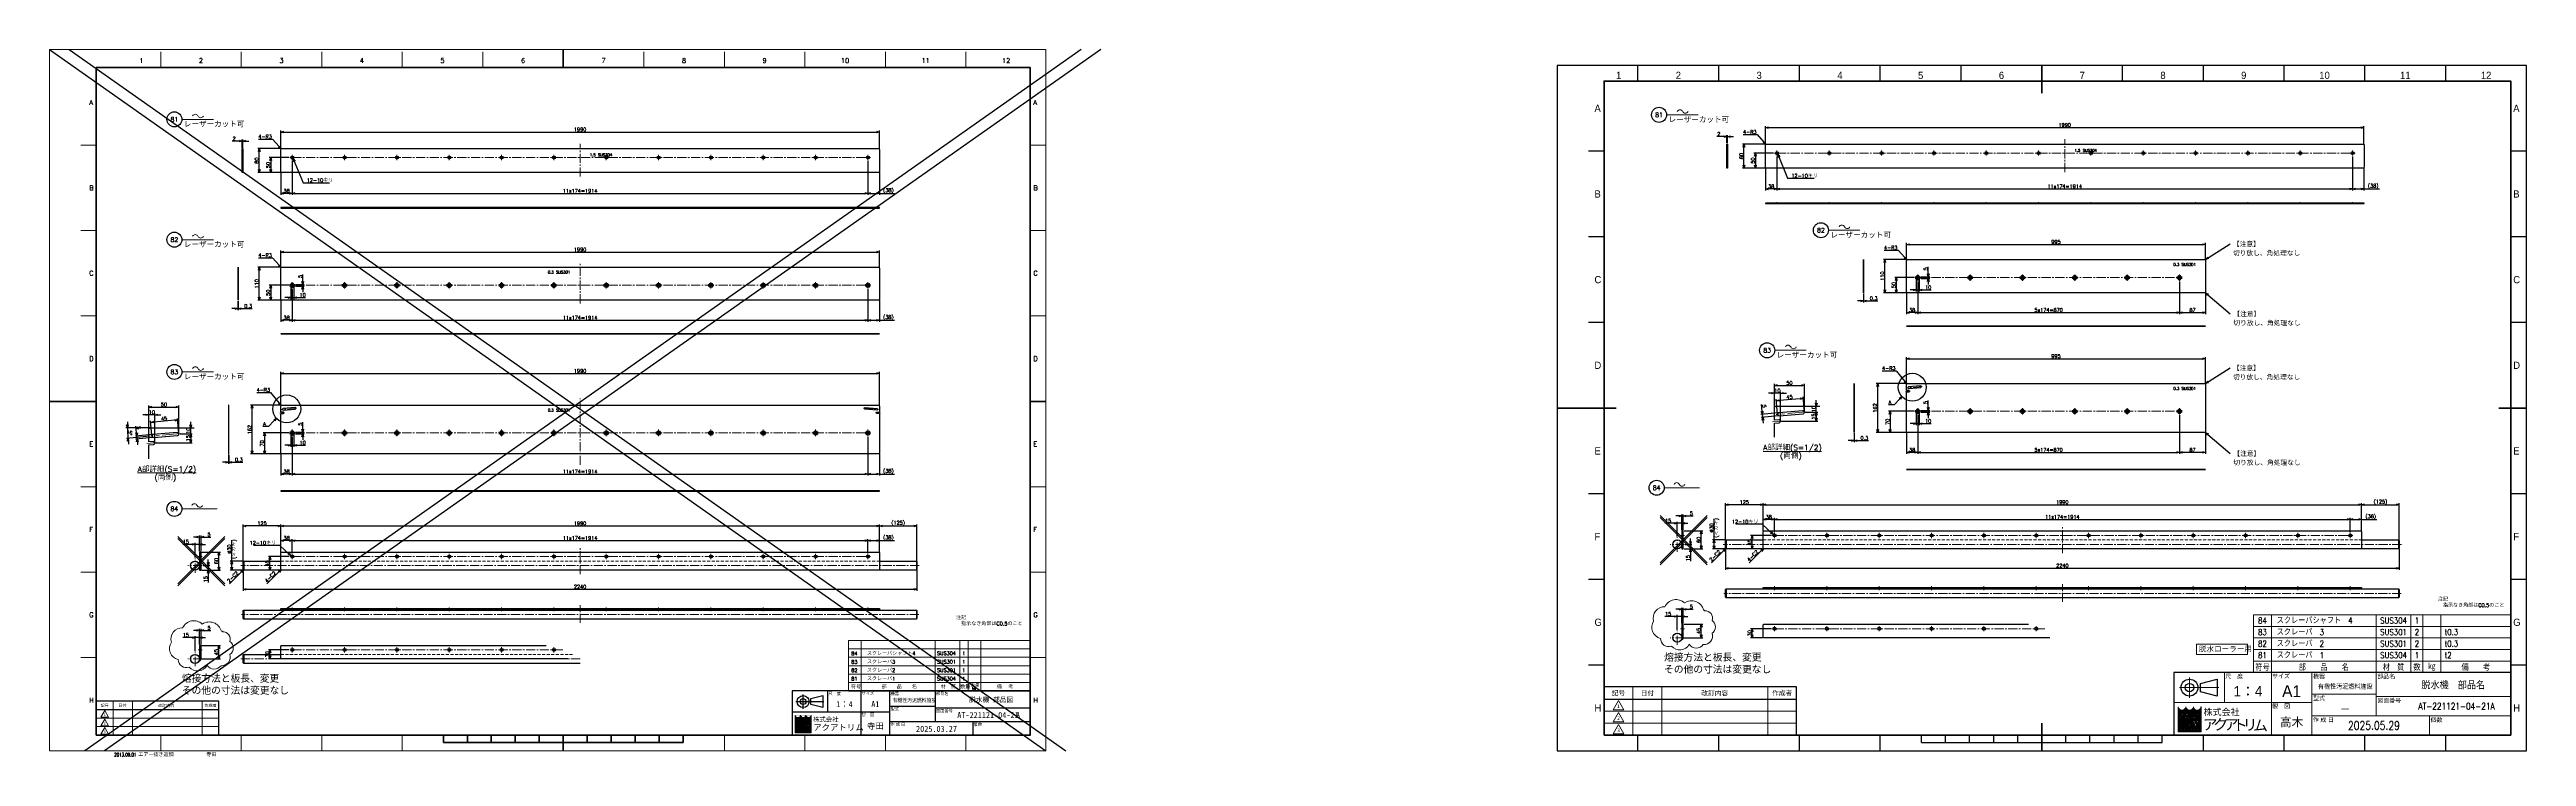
# Model space of a CAD drawing. Header units: millimetres. Extents: x 0 to 8235, y -19 to 2332.
import ezdxf
from ezdxf import colors
from ezdxf.entities.mleader import LeaderData, LeaderLine
from ezdxf.enums import TextEntityAlignment as Align
from ezdxf.math import Vec2, Vec3
from ezdxf.xclip import XClip

# ---------------------------------------------------------------- set-up
doc = ezdxf.new("R2010")
doc.units = ezdxf.units.MM
doc.header["$LTSCALE"] = 1.6
doc.header["$XCLIPFRAME"] = 0
doc.header["$PDMODE"] = 99
doc.header["$PDSIZE"] = 1
doc.linetypes.add('CENTER2', pattern=[28.575, 19.05, -3.175, 3.175, -3.175])
doc.linetypes.add('HIDDEN', pattern=[9.525, 6.35, -3.175])
for name, color, linetype, lineweight in [('02_SLIM', 4, 'Continuous', 13), ('02_細線', 5, 'Continuous', 13), ('04_HIDDEN', 2, 'HIDDEN', 13), ('05_CENTER', 4, 'CENTER2', 13), ('07_TEXT', 3, 'Continuous', 13), ('08_DIM', 3, 'Continuous', 13), ('90_FRAME', 5, 'Continuous', 35), ('99_図枠', 7, 'Continuous', 40)]:
    doc.layers.add(name, color=color, linetype=linetype, lineweight=lineweight)
doc.layers.add('10_DRAFT', color=8, linetype='Continuous', lineweight=0, plot=False)
doc.layers.add('91_BLANK', color=5, linetype='Continuous', lineweight=0, plot=False)
doc.styles.add('KSS_TXT', font='txt.shx', dxfattribs={"bigfont": 'extfont2.shx'})
doc.styles.add('MS_G', font='MS Gothic.ttf')
doc.styles.get("Standard").update_dxf_attribs({"font": 'txt.shx', "bigfont": 'extfont2.shx'})
doc.styles.add('寸法用', font='simplex.shx', dxfattribs={"width": 0.8, "bigfont": '@extfont2.shx'})
doc.styles.add('表題用', font='MS PGothic.ttf')
doc.dimstyles.new('KSS_DIM', dxfattribs={"dimscale": 4, "dimtxt": 3, "dimasz": 2.5, "dimexe": 1.25, "dimexo": 0.625, "dimtad": 1, "dimdsep": 46, "dimtxsty": 'KSS_TXT', "dimblk": 'OPEN30', "dimcen": 0, "dimazin": 2, "dimtfac": 0.75, "dimtmove": 0, "dimatfit": 3, "dimldrblk": 'OPEN30', "dimfxl": 1.25, "dimtolj": 1, "dimarcsym": 0})
doc.dimstyles.new('KSS_DIM$4', dxfattribs={"dimscale": 4, "dimtxt": 3, "dimasz": 2.5, "dimexe": 1.25, "dimexo": 0.625, "dimtad": 1, "dimtih": 1, "dimtoh": 1, "dimdsep": 46, "dimtxsty": 'KSS_TXT', "dimblk": 'OPEN30', "dimcen": 0, "dimse1": 1, "dimazin": 2, "dimtfac": 0.75, "dimtofl": 0, "dimtmove": 0, "dimatfit": 3, "dimldrblk": 'OPEN30', "dimfxl": 1.25, "dimtolj": 1, "dimarcsym": 0})

# ---------------------------------------------------------------- blocks, each defined once
blk = doc.blocks.new('_Open30')
at = {"color": 0, "linetype": 'ByBlock', "lineweight": -2}
for p, q in [((-1, 0.27), (0, 0)), ((0, 0), (-1, -0.27)), ((0, 0), (-1, 0))]:
    blk.add_line(p, q, dxfattribs=at)
blk = doc.blocks.new('*D176')
at = {"layer": '08_DIM', "color": 0, "lineweight": -2, "transparency": 16777216}
for p, q in [((626.6, 1495.2), (626.6, 1465.2)), ((626.9, 1495.2), (626.9, 1465.2)), ((616.6, 1470.2), (606.6, 1470.2)), ((626.6, 1470.2), (626.9, 1470.2)), ((636.9, 1470.2), (673.9, 1470.2))]:
    blk.add_line(p, q, dxfattribs=at)
at = {"layer": 'Defpoints', "color": 0, "transparency": 16777216}
for p in [(626.6, 1497.7), (626.9, 1497.7), (626.9, 1470.2)]:
    blk.add_point(p, dxfattribs=at)
at = {"layer": '08_DIM', "color": 0, "lineweight": -2, "transparency": 16777216, "xscale": 10, "yscale": 10, "zscale": 10}
blk.add_blockref('_Open30', (626.6, 1470.2), dxfattribs=at)
at = {"layer": '08_DIM', "color": 0, "lineweight": -2, "transparency": 16777216, "xscale": 10, "yscale": 10, "zscale": 10, "rotation": 180}
blk.add_blockref('_Open30', (626.9, 1470.2), dxfattribs=at)
at = {"layer": '08_DIM', "color": 0, "transparency": 16777216, "insert": (660.4, 1478.7), "char_height": 12, "attachment_point": 5, "style": 'KSS_TXT'}
blk.add_mtext('\\A1;0.3', dxfattribs=at)
blk = doc.blocks.new('*D177')
at = {"layer": '08_DIM', "color": 0, "lineweight": -2, "transparency": 16777216}
for p, q in [((795.7, 1056.7), (710, 1056.7)), ((715, 1046.7), (715, 996.7)), ((769.5, 986.7), (710, 986.7))]:
    blk.add_line(p, q, dxfattribs=at)
at = {"layer": 'Defpoints', "color": 0, "transparency": 16777216}
for p in [(798.2, 1056.7), (715, 986.7), (772, 986.7)]:
    blk.add_point(p, dxfattribs=at)
at = {"layer": '08_DIM', "color": 0, "lineweight": -2, "transparency": 16777216, "xscale": 10, "yscale": 10, "zscale": 10}
for p, rotation in [((715, 1056.7), 90), ((715, 986.7), 270)]:
    blk.add_blockref('_Open30', p, dxfattribs=dict(at, rotation=rotation))
at = {"layer": '08_DIM', "color": 0, "transparency": 16777216, "insert": (706.5, 1021.7), "char_height": 12, "attachment_point": 5, "rotation": 90, "style": 'KSS_TXT'}
blk.add_mtext('\\A1;70', dxfattribs=at)
blk = doc.blocks.new('*D178')
at = {"layer": '08_DIM', "color": 0, "lineweight": -2, "transparency": 16777216}
for p, q in [((769.5, 1148.7), (668.6, 1148.7)), ((673.6, 996.7), (673.6, 1138.7)), ((769.5, 986.7), (668.6, 986.7))]:
    blk.add_line(p, q, dxfattribs=at)
at = {"layer": 'Defpoints', "color": 0, "transparency": 16777216}
for p in [(673.6, 1148.7), (772, 1148.7), (772, 986.7)]:
    blk.add_point(p, dxfattribs=at)
at = {"layer": '08_DIM', "color": 0, "lineweight": -2, "transparency": 16777216, "xscale": 10, "yscale": 10, "zscale": 10}
for p, rotation in [((673.6, 1148.7), 90), ((673.6, 986.7), 270)]:
    blk.add_blockref('_Open30', p, dxfattribs=dict(at, rotation=rotation))
at = {"layer": '08_DIM', "color": 0, "transparency": 16777216, "insert": (665.1, 1067.7), "char_height": 12, "attachment_point": 5, "rotation": 90, "style": 'KSS_TXT'}
blk.add_mtext('\\A1;162', dxfattribs=at)
blk = doc.blocks.new('*D179')
at = {"layer": '08_DIM', "color": 0, "lineweight": -2, "transparency": 16777216}
for p, q in [((585.5, 959.3), (575.5, 959.3)), ((595.5, 984.2), (595.5, 954.3)), ((595.5, 959.3), (595.8, 959.3)), ((595.8, 984.2), (595.8, 954.3)), ((605.8, 959.3), (642.8, 959.3))]:
    blk.add_line(p, q, dxfattribs=at)
at = {"layer": 'Defpoints', "color": 0, "transparency": 16777216}
for p in [(595.5, 986.7), (595.8, 986.7), (595.8, 959.3)]:
    blk.add_point(p, dxfattribs=at)
at = {"layer": '08_DIM', "color": 0, "lineweight": -2, "transparency": 16777216, "xscale": 10, "yscale": 10, "zscale": 10}
blk.add_blockref('_Open30', (595.5, 959.3), dxfattribs=at)
at = {"layer": '08_DIM', "color": 0, "lineweight": -2, "transparency": 16777216, "xscale": 10, "yscale": 10, "zscale": 10, "rotation": 180}
blk.add_blockref('_Open30', (595.8, 959.3), dxfattribs=at)
at = {"layer": '08_DIM', "color": 0, "transparency": 16777216, "insert": (629.3, 967.8), "char_height": 12, "attachment_point": 5, "style": 'KSS_TXT'}
blk.add_mtext('\\A1;0.3', dxfattribs=at)
blk = doc.blocks.new('*D180')
at = {"layer": '08_DIM', "color": 0, "lineweight": -2, "transparency": 16777216}
for p, q in [((630.4, 2027.2), (607.4, 2027.2)), ((640.4, 2004.9), (640.4, 2032.2)), ((642.4, 2027.2), (640.4, 2027.2)), ((642.4, 2004.9), (642.4, 2032.2)), ((652.4, 2027.2), (662.4, 2027.2))]:
    blk.add_line(p, q, dxfattribs=at)
at = {"layer": 'Defpoints', "color": 0, "transparency": 16777216}
for p in [(640.4, 2027.2), (640.4, 2002.4), (642.4, 2002.4)]:
    blk.add_point(p, dxfattribs=at)
at = {"layer": '08_DIM', "color": 0, "lineweight": -2, "transparency": 16777216, "xscale": 10, "yscale": 10, "zscale": 10}
blk.add_blockref('_Open30', (640.4, 2027.2), dxfattribs=at)
at = {"layer": '08_DIM', "color": 0, "lineweight": -2, "transparency": 16777216, "xscale": 10, "yscale": 10, "zscale": 10, "rotation": 180}
blk.add_blockref('_Open30', (642.4, 2027.2), dxfattribs=at)
at = {"layer": '08_DIM', "color": 0, "transparency": 16777216, "insert": (613.9, 2035.7), "char_height": 12, "attachment_point": 5, "style": 'KSS_TXT'}
blk.add_mtext('\\A1;2', dxfattribs=at)
blk = doc.blocks.new('*D181')
at = {"layer": '08_DIM', "color": 0, "lineweight": -2, "transparency": 16777216}
for p, q in [((795.9, 1972.4), (730.4, 1972.4)), ((769.5, 1922.4), (730.4, 1922.4)), ((735.4, 1962.4), (735.4, 1932.4))]:
    blk.add_line(p, q, dxfattribs=at)
at = {"layer": 'Defpoints', "color": 0, "transparency": 16777216}
for p in [(735.4, 1922.4), (772, 1922.4), (798.4, 1972.4)]:
    blk.add_point(p, dxfattribs=at)
at = {"layer": '08_DIM', "color": 0, "lineweight": -2, "transparency": 16777216, "xscale": 10, "yscale": 10, "zscale": 10}
for p, rotation in [((735.4, 1972.4), 90), ((735.4, 1922.4), 270)]:
    blk.add_blockref('_Open30', p, dxfattribs=dict(at, rotation=rotation))
at = {"layer": '08_DIM', "color": 0, "transparency": 16777216, "insert": (726.9, 1947.4), "char_height": 12, "attachment_point": 5, "rotation": 90, "style": 'KSS_TXT'}
blk.add_mtext('\\A1;50', dxfattribs=at)
blk = doc.blocks.new('*D182')
at = {"layer": '08_DIM', "color": 0, "lineweight": -2, "transparency": 16777216}
for p, q in [((769.5, 2002.4), (692.4, 2002.4)), ((697.4, 1932.4), (697.4, 1992.4)), ((769.5, 1922.4), (692.4, 1922.4))]:
    blk.add_line(p, q, dxfattribs=at)
at = {"layer": 'Defpoints', "color": 0, "transparency": 16777216}
for p in [(697.4, 2002.4), (772, 2002.4), (772, 1922.4)]:
    blk.add_point(p, dxfattribs=at)
at = {"layer": '08_DIM', "color": 0, "lineweight": -2, "transparency": 16777216, "xscale": 10, "yscale": 10, "zscale": 10}
for p, rotation in [((697.4, 2002.4), 90), ((697.4, 1922.4), 270)]:
    blk.add_blockref('_Open30', p, dxfattribs=dict(at, rotation=rotation))
at = {"layer": '08_DIM', "color": 0, "transparency": 16777216, "insert": (688.9, 1962.4), "char_height": 12, "attachment_point": 5, "rotation": 90, "style": 'KSS_TXT'}
blk.add_mtext('\\A1;80', dxfattribs=at)
blk = doc.blocks.new('*D183')
at = {"layer": '08_DIM', "color": 0, "lineweight": -2, "transparency": 16777216}
for p, q in [((769, 1922.9), (769, 1848.3)), ((807, 1961.3), (807, 1848.3)), ((797, 1853.3), (779, 1853.3))]:
    blk.add_line(p, q, dxfattribs=at)
at = {"layer": 'Defpoints', "color": 0, "transparency": 16777216}
for p in [(769, 1925.4), (807, 1963.8), (769, 1853.3)]:
    blk.add_point(p, dxfattribs=at)
at = {"layer": '08_DIM', "color": 0, "lineweight": -2, "transparency": 16777216, "xscale": 10, "yscale": 10, "zscale": 10, "rotation": 180}
blk.add_blockref('_Open30', (769, 1853.3), dxfattribs=at)
at = {"layer": '08_DIM', "color": 0, "lineweight": -2, "transparency": 16777216, "xscale": 10, "yscale": 10, "zscale": 10}
blk.add_blockref('_Open30', (807, 1853.3), dxfattribs=at)
at = {"layer": '08_DIM', "color": 0, "transparency": 16777216, "insert": (788, 1861.8), "char_height": 12, "attachment_point": 5, "style": 'KSS_TXT'}
blk.add_mtext('\\A1;38', dxfattribs=at)
blk = doc.blocks.new('*D184')
at = {"layer": '08_DIM', "color": 0, "lineweight": -2, "transparency": 16777216}
for p, q in [((807, 1961.3), (807, 1848.3)), ((2721, 1961.3), (2721, 1848.3)), ((817, 1853.3), (2711, 1853.3))]:
    blk.add_line(p, q, dxfattribs=at)
at = {"layer": 'Defpoints', "color": 0, "transparency": 16777216}
for p in [(807, 1963.8), (2721, 1963.8), (2721, 1853.3)]:
    blk.add_point(p, dxfattribs=at)
at = {"layer": '08_DIM', "color": 0, "lineweight": -2, "transparency": 16777216, "xscale": 10, "yscale": 10, "zscale": 10, "rotation": 180}
blk.add_blockref('_Open30', (807, 1853.3), dxfattribs=at)
at = {"layer": '08_DIM', "color": 0, "lineweight": -2, "transparency": 16777216, "xscale": 10, "yscale": 10, "zscale": 10}
blk.add_blockref('_Open30', (2721, 1853.3), dxfattribs=at)
at = {"layer": '08_DIM', "color": 0, "transparency": 16777216, "insert": (1764, 1861.8), "char_height": 12, "attachment_point": 5, "style": 'KSS_TXT'}
blk.add_mtext('\\A1;11x174=1914', dxfattribs=at)
blk = doc.blocks.new('*D185')
at = {"layer": '08_DIM', "color": 0, "lineweight": -2, "transparency": 16777216}
for p, q in [((2721, 1961.3), (2721, 1848.3)), ((2759, 1922.9), (2759, 1848.3)), ((2731, 1853.3), (2749, 1853.3)), ((2759, 1853.3), (2809, 1853.3))]:
    blk.add_line(p, q, dxfattribs=at)
at = {"layer": 'Defpoints', "color": 0, "transparency": 16777216}
for p in [(2721, 1963.8), (2759, 1925.4), (2759, 1853.3)]:
    blk.add_point(p, dxfattribs=at)
at = {"layer": '08_DIM', "color": 0, "lineweight": -2, "transparency": 16777216, "xscale": 10, "yscale": 10, "zscale": 10, "rotation": 180}
blk.add_blockref('_Open30', (2721, 1853.3), dxfattribs=at)
at = {"layer": '08_DIM', "color": 0, "lineweight": -2, "transparency": 16777216, "xscale": 10, "yscale": 10, "zscale": 10}
blk.add_blockref('_Open30', (2759, 1853.3), dxfattribs=at)
at = {"layer": '08_DIM', "color": 0, "transparency": 16777216, "insert": (2789, 1861.8), "char_height": 12, "attachment_point": 5, "style": 'KSS_TXT'}
blk.add_mtext('\\A1;(38)', dxfattribs=at)
blk = doc.blocks.new('*D186')
at = {"layer": '08_DIM', "color": 0, "lineweight": -2, "transparency": 16777216}
for p, q in [((769, 2001.9), (769, 2062.4)), ((2759, 2001.9), (2759, 2062.4)), ((779, 2057.4), (2749, 2057.4))]:
    blk.add_line(p, q, dxfattribs=at)
at = {"layer": 'Defpoints', "color": 0, "transparency": 16777216}
for p in [(769, 1999.4), (2759, 2057.4), (2759, 1999.4)]:
    blk.add_point(p, dxfattribs=at)
at = {"layer": '08_DIM', "color": 0, "lineweight": -2, "transparency": 16777216, "xscale": 10, "yscale": 10, "zscale": 10, "rotation": 180}
blk.add_blockref('_Open30', (769, 2057.4), dxfattribs=at)
at = {"layer": '08_DIM', "color": 0, "lineweight": -2, "transparency": 16777216, "xscale": 10, "yscale": 10, "zscale": 10}
blk.add_blockref('_Open30', (2759, 2057.4), dxfattribs=at)
at = {"layer": '08_DIM', "color": 0, "transparency": 16777216, "insert": (1764, 2065.9), "char_height": 12, "attachment_point": 5, "style": 'KSS_TXT'}
blk.add_mtext('\\A1;1990', dxfattribs=at)
blk = doc.blocks.new('*D187')
at = {"layer": '08_DIM', "color": 0, "lineweight": -2, "transparency": 16777216}
for p, q in [((694.9, 2033.8), (741.4, 2033.8)), ((741.4, 2033.8), (763.4, 2009.1))]:
    blk.add_line(p, q, dxfattribs=at)
at = {"layer": 'Defpoints', "color": 0, "transparency": 16777216}
for p in [(770, 2001.6), (772, 1999.4)]:
    blk.add_point(p, dxfattribs=at)
at = {"layer": '08_DIM', "color": 0, "lineweight": -2, "transparency": 16777216, "xscale": 10, "yscale": 10, "zscale": 10, "rotation": 311.5842462691666}
blk.add_blockref('_Open30', (770, 2001.6), dxfattribs=at)
at = {"layer": '08_DIM', "color": 0, "transparency": 16777216, "insert": (716.9, 2042.3), "char_height": 12, "attachment_point": 5, "style": 'KSS_TXT'}
blk.add_mtext('\\A1;4-R3', dxfattribs=at)
blk = doc.blocks.new('AM_BALLOON1')
at = {"transparency": 16777216}
blk.add_circle((0, 0), 5, dxfattribs=at)
blk.add_attdef('B_NUMBER', text='', height=3, dxfattribs=at).set_placement((0, 0), align=Align.MIDDLE_CENTER)
blk = doc.blocks.new('_OPEN')
at = {"color": 0, "linetype": 'ByBlock'}
for p, q in [((-1, 0.17), (0, 0)), ((0, 0), (-1, -0.17)), ((0, 0), (-1, 0))]:
    blk.add_line(p, q, dxfattribs=at)
blk = doc.blocks.new('p1ba05')
for centre, start, end in [((-3, 0.3), 24.2276, 155.5758), ((0, 1.6), 204.2276, 335.5758)]:
    blk.add_arc(centre, 1.62, start, end)
blk = doc.blocks.new('*D188')
at = {"layer": '08_DIM', "color": 0, "lineweight": -2, "transparency": 16777216}
for p, q in [((795.8, 1547.7), (730.4, 1547.7)), ((769.5, 1497.7), (730.4, 1497.7)), ((735.4, 1537.7), (735.4, 1507.7))]:
    blk.add_line(p, q, dxfattribs=at)
at = {"layer": 'Defpoints', "color": 0, "transparency": 16777216}
for p in [(735.4, 1497.7), (772, 1497.7), (798.3, 1547.7)]:
    blk.add_point(p, dxfattribs=at)
at = {"layer": '08_DIM', "color": 0, "lineweight": -2, "transparency": 16777216, "xscale": 10, "yscale": 10, "zscale": 10}
for p, rotation in [((735.4, 1547.7), 90), ((735.4, 1497.7), 270)]:
    blk.add_blockref('_Open30', p, dxfattribs=dict(at, rotation=rotation))
at = {"layer": '08_DIM', "color": 0, "transparency": 16777216, "insert": (726.9, 1522.7), "char_height": 12, "attachment_point": 5, "rotation": 90, "style": 'KSS_TXT'}
blk.add_mtext('\\A1;50', dxfattribs=at)
blk = doc.blocks.new('*D189')
at = {"layer": '08_DIM', "color": 0, "lineweight": -2, "transparency": 16777216}
for p, q in [((769.5, 1607.7), (692.4, 1607.7)), ((697.4, 1507.7), (697.4, 1597.7)), ((769.5, 1497.7), (692.4, 1497.7))]:
    blk.add_line(p, q, dxfattribs=at)
at = {"layer": 'Defpoints', "color": 0, "transparency": 16777216}
for p in [(697.4, 1607.7), (772, 1607.7), (772, 1497.7)]:
    blk.add_point(p, dxfattribs=at)
at = {"layer": '08_DIM', "color": 0, "lineweight": -2, "transparency": 16777216, "xscale": 10, "yscale": 10, "zscale": 10}
for p, rotation in [((697.4, 1607.7), 90), ((697.4, 1497.7), 270)]:
    blk.add_blockref('_Open30', p, dxfattribs=dict(at, rotation=rotation))
at = {"layer": '08_DIM', "color": 0, "transparency": 16777216, "insert": (688.9, 1552.7), "char_height": 12, "attachment_point": 5, "rotation": 90, "style": 'KSS_TXT'}
blk.add_mtext('\\A1;110', dxfattribs=at)
blk = doc.blocks.new('*D190')
at = {"layer": '08_DIM', "color": 0, "lineweight": -2, "transparency": 16777216}
for p, q in [((769, 1498.2), (769, 1426.4)), ((807, 1534.3), (807, 1426.4)), ((797, 1431.4), (779, 1431.4))]:
    blk.add_line(p, q, dxfattribs=at)
at = {"layer": 'Defpoints', "color": 0, "transparency": 16777216}
for p in [(769, 1500.7), (807, 1536.8), (769, 1431.4)]:
    blk.add_point(p, dxfattribs=at)
at = {"layer": '08_DIM', "color": 0, "lineweight": -2, "transparency": 16777216, "xscale": 10, "yscale": 10, "zscale": 10, "rotation": 180}
blk.add_blockref('_Open30', (769, 1431.4), dxfattribs=at)
at = {"layer": '08_DIM', "color": 0, "lineweight": -2, "transparency": 16777216, "xscale": 10, "yscale": 10, "zscale": 10}
blk.add_blockref('_Open30', (807, 1431.4), dxfattribs=at)
at = {"layer": '08_DIM', "color": 0, "transparency": 16777216, "insert": (788, 1439.9), "char_height": 12, "attachment_point": 5, "style": 'KSS_TXT'}
blk.add_mtext('\\A1;38', dxfattribs=at)
blk = doc.blocks.new('*D191')
at = {"layer": '08_DIM', "color": 0, "lineweight": -2, "transparency": 16777216}
for p, q in [((807, 1534.3), (807, 1426.4)), ((2721, 1534.3), (2721, 1426.4)), ((817, 1431.4), (2711, 1431.4))]:
    blk.add_line(p, q, dxfattribs=at)
at = {"layer": 'Defpoints', "color": 0, "transparency": 16777216}
for p in [(807, 1536.8), (2721, 1536.8), (2721, 1431.4)]:
    blk.add_point(p, dxfattribs=at)
at = {"layer": '08_DIM', "color": 0, "lineweight": -2, "transparency": 16777216, "xscale": 10, "yscale": 10, "zscale": 10, "rotation": 180}
blk.add_blockref('_Open30', (807, 1431.4), dxfattribs=at)
at = {"layer": '08_DIM', "color": 0, "lineweight": -2, "transparency": 16777216, "xscale": 10, "yscale": 10, "zscale": 10}
blk.add_blockref('_Open30', (2721, 1431.4), dxfattribs=at)
at = {"layer": '08_DIM', "color": 0, "transparency": 16777216, "insert": (1764, 1439.9), "char_height": 12, "attachment_point": 5, "style": 'KSS_TXT'}
blk.add_mtext('\\A1;11x174=1914', dxfattribs=at)
blk = doc.blocks.new('*D192')
at = {"layer": '08_DIM', "color": 0, "lineweight": -2, "transparency": 16777216}
for p, q in [((2721, 1534.3), (2721, 1426.4)), ((2759, 1498.2), (2759, 1426.4)), ((2731, 1431.4), (2749, 1431.4)), ((2759, 1431.4), (2809, 1431.4))]:
    blk.add_line(p, q, dxfattribs=at)
at = {"layer": 'Defpoints', "color": 0, "transparency": 16777216}
for p in [(2721, 1536.8), (2759, 1500.7), (2759, 1431.4)]:
    blk.add_point(p, dxfattribs=at)
at = {"layer": '08_DIM', "color": 0, "lineweight": -2, "transparency": 16777216, "xscale": 10, "yscale": 10, "zscale": 10, "rotation": 180}
blk.add_blockref('_Open30', (2721, 1431.4), dxfattribs=at)
at = {"layer": '08_DIM', "color": 0, "lineweight": -2, "transparency": 16777216, "xscale": 10, "yscale": 10, "zscale": 10}
blk.add_blockref('_Open30', (2759, 1431.4), dxfattribs=at)
at = {"layer": '08_DIM', "color": 0, "transparency": 16777216, "insert": (2789, 1439.9), "char_height": 12, "attachment_point": 5, "style": 'KSS_TXT'}
blk.add_mtext('\\A1;(38)', dxfattribs=at)
blk = doc.blocks.new('*D193')
at = {"layer": '08_DIM', "color": 0, "lineweight": -2, "transparency": 16777216}
for p, q in [((769, 1607.2), (769, 1662.9)), ((779, 1657.9), (2749, 1657.9)), ((2759, 1607.2), (2759, 1662.9))]:
    blk.add_line(p, q, dxfattribs=at)
at = {"layer": 'Defpoints', "color": 0, "transparency": 16777216}
for p in [(2759, 1657.9), (769, 1604.7), (2759, 1604.7)]:
    blk.add_point(p, dxfattribs=at)
at = {"layer": '08_DIM', "color": 0, "lineweight": -2, "transparency": 16777216, "xscale": 10, "yscale": 10, "zscale": 10, "rotation": 180}
blk.add_blockref('_Open30', (769, 1657.9), dxfattribs=at)
at = {"layer": '08_DIM', "color": 0, "lineweight": -2, "transparency": 16777216, "xscale": 10, "yscale": 10, "zscale": 10}
blk.add_blockref('_Open30', (2759, 1657.9), dxfattribs=at)
at = {"layer": '08_DIM', "color": 0, "transparency": 16777216, "insert": (1764, 1666.4), "char_height": 12, "attachment_point": 5, "style": 'KSS_TXT'}
blk.add_mtext('\\A1;1990', dxfattribs=at)
blk = doc.blocks.new('*D194')
at = {"layer": '08_DIM', "color": 0, "lineweight": -2, "transparency": 16777216}
for p, q in [((694.9, 1639.1), (741.4, 1639.1)), ((741.4, 1639.1), (763.4, 1614.4))]:
    blk.add_line(p, q, dxfattribs=at)
at = {"layer": 'Defpoints', "color": 0, "transparency": 16777216}
for p in [(770, 1606.9), (772, 1604.7)]:
    blk.add_point(p, dxfattribs=at)
at = {"layer": '08_DIM', "color": 0, "lineweight": -2, "transparency": 16777216, "xscale": 10, "yscale": 10, "zscale": 10, "rotation": 311.5842462691653}
blk.add_blockref('_Open30', (770, 1606.9), dxfattribs=at)
at = {"layer": '08_DIM', "color": 0, "transparency": 16777216, "insert": (716.9, 1647.6), "char_height": 12, "attachment_point": 5, "style": 'KSS_TXT'}
blk.add_mtext('\\A1;4-R3', dxfattribs=at)
blk = doc.blocks.new('*D195')
at = {"layer": '08_DIM', "color": 0, "lineweight": -2, "transparency": 16777216}
for p, q in [((769, 1148.2), (769, 1259.4)), ((779, 1254.4), (2749, 1254.4)), ((2759, 1148.2), (2759, 1259.4))]:
    blk.add_line(p, q, dxfattribs=at)
at = {"layer": 'Defpoints', "color": 0, "transparency": 16777216}
for p in [(2759, 1254.4), (769, 1145.7), (2759, 1145.7)]:
    blk.add_point(p, dxfattribs=at)
at = {"layer": '08_DIM', "color": 0, "lineweight": -2, "transparency": 16777216, "xscale": 10, "yscale": 10, "zscale": 10, "rotation": 180}
blk.add_blockref('_Open30', (769, 1254.4), dxfattribs=at)
at = {"layer": '08_DIM', "color": 0, "lineweight": -2, "transparency": 16777216, "xscale": 10, "yscale": 10, "zscale": 10}
blk.add_blockref('_Open30', (2759, 1254.4), dxfattribs=at)
at = {"layer": '08_DIM', "color": 0, "transparency": 16777216, "insert": (1764, 1262.9), "char_height": 12, "attachment_point": 5, "style": 'KSS_TXT'}
blk.add_mtext('\\A1;1990', dxfattribs=at)
blk = doc.blocks.new('*D196')
at = {"layer": '08_DIM', "color": 0, "lineweight": -2, "transparency": 16777216}
for p, q in [((688.7, 1191.5), (735.2, 1191.5)), ((735.2, 1191.5), (763.9, 1155.8))]:
    blk.add_line(p, q, dxfattribs=at)
at = {"layer": 'Defpoints', "color": 0, "transparency": 16777216}
for p in [(770.1, 1148), (772, 1145.7)]:
    blk.add_point(p, dxfattribs=at)
at = {"layer": '08_DIM', "color": 0, "lineweight": -2, "transparency": 16777216, "xscale": 10, "yscale": 10, "zscale": 10, "rotation": 308.757646926726}
blk.add_blockref('_Open30', (770.1, 1148), dxfattribs=at)
at = {"layer": '08_DIM', "color": 0, "transparency": 16777216, "insert": (710.7, 1200), "char_height": 12, "attachment_point": 5, "style": 'KSS_TXT'}
blk.add_mtext('\\A1;4-R3', dxfattribs=at)
blk = doc.blocks.new('*D197')
at = {"layer": '08_DIM', "color": 0, "lineweight": -2, "transparency": 16777216}
for p, q in [((807, 1043.3), (807, 915)), ((769, 987.2), (769, 915)), ((797, 920), (779, 920))]:
    blk.add_line(p, q, dxfattribs=at)
at = {"layer": 'Defpoints', "color": 0, "transparency": 16777216}
for p in [(769, 989.7), (807, 1045.8), (769, 920)]:
    blk.add_point(p, dxfattribs=at)
at = {"layer": '08_DIM', "color": 0, "lineweight": -2, "transparency": 16777216, "xscale": 10, "yscale": 10, "zscale": 10, "rotation": 180}
blk.add_blockref('_Open30', (769, 920), dxfattribs=at)
at = {"layer": '08_DIM', "color": 0, "lineweight": -2, "transparency": 16777216, "xscale": 10, "yscale": 10, "zscale": 10}
blk.add_blockref('_Open30', (807, 920), dxfattribs=at)
at = {"layer": '08_DIM', "color": 0, "transparency": 16777216, "insert": (788, 928.5), "char_height": 12, "attachment_point": 5, "style": 'KSS_TXT'}
blk.add_mtext('\\A1;38', dxfattribs=at)
blk = doc.blocks.new('*D198')
at = {"layer": '08_DIM', "color": 0, "lineweight": -2, "transparency": 16777216}
for p, q in [((807, 1043.3), (807, 915)), ((2721, 1043.3), (2721, 915)), ((817, 920), (2711, 920))]:
    blk.add_line(p, q, dxfattribs=at)
at = {"layer": 'Defpoints', "color": 0, "transparency": 16777216}
for p in [(807, 1045.8), (2721, 1045.8), (2721, 920)]:
    blk.add_point(p, dxfattribs=at)
at = {"layer": '08_DIM', "color": 0, "lineweight": -2, "transparency": 16777216, "xscale": 10, "yscale": 10, "zscale": 10, "rotation": 180}
blk.add_blockref('_Open30', (807, 920), dxfattribs=at)
at = {"layer": '08_DIM', "color": 0, "lineweight": -2, "transparency": 16777216, "xscale": 10, "yscale": 10, "zscale": 10}
blk.add_blockref('_Open30', (2721, 920), dxfattribs=at)
at = {"layer": '08_DIM', "color": 0, "transparency": 16777216, "insert": (1764, 928.5), "char_height": 12, "attachment_point": 5, "style": 'KSS_TXT'}
blk.add_mtext('\\A1;11x174=1914', dxfattribs=at)
blk = doc.blocks.new('*D199')
at = {"layer": '08_DIM', "color": 0, "lineweight": -2, "transparency": 16777216}
for p, q in [((2721, 1043.3), (2721, 915)), ((2731, 920), (2749, 920)), ((2759, 987.2), (2759, 915)), ((2759, 920), (2809, 920))]:
    blk.add_line(p, q, dxfattribs=at)
at = {"layer": 'Defpoints', "color": 0, "transparency": 16777216}
for p in [(2721, 1045.8), (2759, 989.7), (2759, 920)]:
    blk.add_point(p, dxfattribs=at)
at = {"layer": '08_DIM', "color": 0, "lineweight": -2, "transparency": 16777216, "xscale": 10, "yscale": 10, "zscale": 10, "rotation": 180}
blk.add_blockref('_Open30', (2721, 920), dxfattribs=at)
at = {"layer": '08_DIM', "color": 0, "lineweight": -2, "transparency": 16777216, "xscale": 10, "yscale": 10, "zscale": 10}
blk.add_blockref('_Open30', (2759, 920), dxfattribs=at)
at = {"layer": '08_DIM', "color": 0, "transparency": 16777216, "insert": (2789, 928.5), "char_height": 12, "attachment_point": 5, "style": 'KSS_TXT'}
blk.add_mtext('\\A1;(38)', dxfattribs=at)
blk = doc.blocks.new('A$C729C2170')
at = {"color": 0}
for points in [[(-3, -23.4), (-3, -3, -0.414214), (0, 0), (1984, 0, -0.414214), (1987, -3), (1987, -23.4)], [(-3, -28.4), (4.7, -27.7, 1), (4.3, -22.7), (-3, -23.4)], [(1987, -28.4), (1987, -159, -0.414214), (1984, -162), (0, -162, -0.414214), (-3, -159), (-3, -28.4)]]:
    blk.add_lwpolyline(points, format="xyb", dxfattribs=at)
blk.add_lwpolyline([(4.9, -16.2), (44.7, -12.7, 1), (44.3, -7.7), (4.4, -11.2, 1)], format="xyb", close=True, dxfattribs=at)
at = {"layer": '05_CENTER'}
for p, q in [((9.5, -24.8), (-6.3, -26.2)), ((49.5, -9.8), (-0.3, -14.1))]:
    blk.add_line(p, q, dxfattribs=at)
blk = doc.blocks.new('*D203')
at = {"layer": '08_DIM', "color": 0, "lineweight": -2, "transparency": 16777216}
for p, q in [((330.2, 1070.5), (330.2, 1147.6)), ((340.2, 1142.6), (420.2, 1142.6)), ((430.2, 1056.5), (430.2, 1147.6))]:
    blk.add_line(p, q, dxfattribs=at)
at = {"layer": 'Defpoints', "color": 0, "transparency": 16777216}
for p in [(430.2, 1142.6), (330.2, 1068), (430.2, 1054)]:
    blk.add_point(p, dxfattribs=at)
at = {"layer": '08_DIM', "color": 0, "lineweight": -2, "transparency": 16777216, "xscale": 10, "yscale": 10, "zscale": 10, "rotation": 180}
blk.add_blockref('_Open30', (330.2, 1142.6), dxfattribs=at)
at = {"layer": '08_DIM', "color": 0, "lineweight": -2, "transparency": 16777216, "xscale": 10, "yscale": 10, "zscale": 10}
blk.add_blockref('_Open30', (430.2, 1142.6), dxfattribs=at)
at = {"layer": '08_DIM', "color": 0, "transparency": 16777216, "insert": (380.2, 1151.1), "char_height": 12, "attachment_point": 5, "style": 'KSS_TXT'}
blk.add_mtext('\\A1;50', dxfattribs=at)
blk = doc.blocks.new('*D204')
at = {"layer": '08_DIM', "color": 0, "lineweight": -2, "transparency": 16777216}
for p, q in [((457.5, 1074), (474.6, 1074)), ((469.6, 1084), (469.6, 1094)), ((469.6, 1054), (469.6, 1074)), ((432.7, 1054), (474.6, 1054)), ((469.6, 1044), (469.6, 1034))]:
    blk.add_line(p, q, dxfattribs=at)
at = {"layer": 'Defpoints', "color": 0, "transparency": 16777216}
for p in [(455, 1074), (469.6, 1074), (430.2, 1054)]:
    blk.add_point(p, dxfattribs=at)
at = {"layer": '08_DIM', "color": 0, "lineweight": -2, "transparency": 16777216, "xscale": 10, "yscale": 10, "zscale": 10}
for p, rotation in [((469.6, 1074), 270), ((469.6, 1054), 90)]:
    blk.add_blockref('_Open30', p, dxfattribs=dict(at, rotation=rotation))
at = {"layer": '08_DIM', "color": 0, "transparency": 16777216, "insert": (461.1, 1064), "char_height": 12, "attachment_point": 5, "rotation": 90, "style": 'KSS_TXT'}
blk.add_mtext('\\A1;10', dxfattribs=at)
blk = doc.blocks.new('*D205')
at = {"layer": '08_DIM', "color": 0, "lineweight": -2, "transparency": 16777216}
for p, q in [((320.2, 1116.9), (310.2, 1116.9)), ((330.2, 1070.5), (330.2, 1121.9)), ((350.2, 1116.9), (330.2, 1116.9)), ((350.2, 1026.5), (350.2, 1121.9)), ((360.2, 1116.9), (370.2, 1116.9))]:
    blk.add_line(p, q, dxfattribs=at)
at = {"layer": 'Defpoints', "color": 0, "transparency": 16777216}
for p in [(330.2, 1116.9), (330.2, 1068), (350.2, 1024)]:
    blk.add_point(p, dxfattribs=at)
at = {"layer": '08_DIM', "color": 0, "lineweight": -2, "transparency": 16777216, "xscale": 10, "yscale": 10, "zscale": 10}
blk.add_blockref('_Open30', (330.2, 1116.9), dxfattribs=at)
at = {"layer": '08_DIM', "color": 0, "lineweight": -2, "transparency": 16777216, "xscale": 10, "yscale": 10, "zscale": 10, "rotation": 180}
blk.add_blockref('_Open30', (350.2, 1116.9), dxfattribs=at)
at = {"layer": '08_DIM', "color": 0, "transparency": 16777216, "insert": (340.2, 1125.4), "char_height": 12, "attachment_point": 5, "style": 'KSS_TXT'}
blk.add_mtext('\\A1;10', dxfattribs=at)
blk = doc.blocks.new('*D201')
at = {"layer": '08_DIM', "color": 0, "lineweight": -2, "transparency": 16777216}
for p, q in [((340.3, 1048.7), (336.1, 1096.7)), ((416.2, 1098.7), (346.5, 1092.6)), ((429.9, 1056.5), (425.7, 1104.5))]:
    blk.add_line(p, q, dxfattribs=at)
at = {"layer": 'Defpoints', "color": 0, "transparency": 16777216}
for p in [(336.5, 1091.7), (340.5, 1046.2), (430.2, 1054)]:
    blk.add_point(p, dxfattribs=at)
at = {"layer": '08_DIM', "color": 0, "lineweight": -2, "transparency": 16777216, "xscale": 10, "yscale": 10, "zscale": 10}
for p, rotation in [((336.5, 1091.7), 184.9999999999803), ((426.2, 1099.6), 4.999999999980249)]:
    blk.add_blockref('_Open30', p, dxfattribs=dict(at, rotation=rotation))
at = {"layer": '08_DIM', "color": 0, "transparency": 16777216, "insert": (380.6, 1104.1), "char_height": 12, "attachment_point": 5, "rotation": 5, "style": 'KSS_TXT'}
blk.add_mtext('\\A1;45', dxfattribs=at)
blk = doc.blocks.new('*D202')
at = {"layer": '08_DIM', "color": 0, "lineweight": -2, "transparency": 16777216}
for p, q in [((352.7, 1024), (474.6, 1024)), ((432.7, 1054), (474.6, 1054)), ((469.6, 1044), (469.6, 1034))]:
    blk.add_line(p, q, dxfattribs=at)
at = {"layer": 'Defpoints', "color": 0, "transparency": 16777216}
for p in [(350.2, 1024), (430.2, 1054), (469.6, 1024)]:
    blk.add_point(p, dxfattribs=at)
at = {"layer": '08_DIM', "color": 0, "lineweight": -2, "transparency": 16777216, "xscale": 10, "yscale": 10, "zscale": 10}
for p, rotation in [((469.6, 1054), 90), ((469.6, 1024), 270)]:
    blk.add_blockref('_Open30', p, dxfattribs=dict(at, rotation=rotation))
at = {"layer": '08_DIM', "color": 0, "transparency": 16777216, "insert": (461.1, 1039), "char_height": 12, "attachment_point": 5, "rotation": 90, "style": 'KSS_TXT'}
blk.add_mtext('\\A1;15', dxfattribs=at)
blk = doc.blocks.new('*D206')
at = {"layer": '08_DIM', "color": 0, "lineweight": -2, "transparency": 16777216}
for p, q in [((289.4, 1056.8), (287.4, 1079.7)), ((342.6, 1051.4), (285.3, 1046.4)), ((343.4, 1041.4), (286.2, 1036.4)), ((291.2, 1036.8), (290.3, 1046.8)), ((292.1, 1026.9), (292.9, 1016.9))]:
    blk.add_line(p, q, dxfattribs=at)
at = {"layer": 'Defpoints', "color": 0, "transparency": 16777216}
for p in [(290.3, 1046.8), (345, 1051.6), (345.9, 1041.6)]:
    blk.add_point(p, dxfattribs=at)
at = {"layer": '08_DIM', "color": 0, "lineweight": -2, "transparency": 16777216, "xscale": 10, "yscale": 10, "zscale": 10}
for p, rotation in [((290.3, 1046.8), 275.0000000000816), ((291.2, 1036.8), 95.00000000008158)]:
    blk.add_blockref('_Open30', p, dxfattribs=dict(at, rotation=rotation))
at = {"layer": '08_DIM', "color": 0, "transparency": 16777216, "insert": (296.5, 1073.9), "char_height": 12, "attachment_point": 5, "rotation": 275, "style": 'KSS_TXT'}
blk.add_mtext('\\A1;5', dxfattribs=at)
blk = doc.blocks.new('*D207')
at = {"layer": '08_DIM', "color": 0, "lineweight": -2, "transparency": 16777216}
for p, q in [((333.7, 1074), (253.9, 1074)), ((333.1, 1045.5), (255.5, 1038.7))]:
    blk.add_line(p, q, dxfattribs=at)
for start, end in [(180, 185), (177.13382, 178.56691), (186.43309, 187.86618)]:
    blk.add_arc((658.8, 1074), 399.8, start, end, dxfattribs=at)
at = {"layer": 'Defpoints', "color": 0, "transparency": 16777216}
for p in [(336.2, 1074), (4304.2, 1074), (259.1, 1062.4), (335.6, 1045.7), (435.1, 1054.4)]:
    blk.add_point(p, dxfattribs=at)
at = {"layer": '08_DIM', "color": 0, "lineweight": -2, "transparency": 16777216, "xscale": 10, "yscale": 10, "zscale": 10}
for p, rotation in [((258.9, 1074), 269.2834554830511), ((260.5, 1039.2), 95.7165445169511)]:
    blk.add_blockref('_Open30', p, dxfattribs=dict(at, rotation=rotation))
at = {"layer": '08_DIM', "color": 0, "transparency": 16777216, "insert": (267.8, 1056.9), "char_height": 12, "attachment_point": 5, "rotation": 272.5, "style": 'KSS_TXT'}
blk.add_mtext('\\A1;5%%d', dxfattribs=at)
blk = doc.blocks.new('*D208')
at = {"layer": '08_DIM', "color": 0, "lineweight": -2, "transparency": 16777216}
for p, q in [((769, 661.1), (769, 703.7)), ((797, 698.7), (779, 698.7)), ((807, 656.7), (807, 703.7))]:
    blk.add_line(p, q, dxfattribs=at)
at = {"layer": 'Defpoints', "color": 0, "transparency": 16777216}
for p in [(769, 698.7), (769, 658.6), (807, 654.2)]:
    blk.add_point(p, dxfattribs=at)
at = {"layer": '08_DIM', "color": 0, "lineweight": -2, "transparency": 16777216, "xscale": 10, "yscale": 10, "zscale": 10, "rotation": 180}
blk.add_blockref('_Open30', (769, 698.7), dxfattribs=at)
at = {"layer": '08_DIM', "color": 0, "lineweight": -2, "transparency": 16777216, "xscale": 10, "yscale": 10, "zscale": 10}
blk.add_blockref('_Open30', (807, 698.7), dxfattribs=at)
at = {"layer": '08_DIM', "color": 0, "transparency": 16777216, "insert": (788, 707.2), "char_height": 12, "attachment_point": 5, "style": 'KSS_TXT'}
blk.add_mtext('\\A1;38', dxfattribs=at)
blk = doc.blocks.new('*D209')
at = {"layer": '08_DIM', "color": 0, "lineweight": -2, "transparency": 16777216}
for p, q in [((807, 656.7), (807, 703.7)), ((817, 698.7), (2711, 698.7)), ((2721, 656.7), (2721, 703.7))]:
    blk.add_line(p, q, dxfattribs=at)
at = {"layer": 'Defpoints', "color": 0, "transparency": 16777216}
for p in [(2721, 698.7), (807, 654.2), (2721, 654.2)]:
    blk.add_point(p, dxfattribs=at)
at = {"layer": '08_DIM', "color": 0, "lineweight": -2, "transparency": 16777216, "xscale": 10, "yscale": 10, "zscale": 10, "rotation": 180}
blk.add_blockref('_Open30', (807, 698.7), dxfattribs=at)
at = {"layer": '08_DIM', "color": 0, "lineweight": -2, "transparency": 16777216, "xscale": 10, "yscale": 10, "zscale": 10}
blk.add_blockref('_Open30', (2721, 698.7), dxfattribs=at)
at = {"layer": '08_DIM', "color": 0, "transparency": 16777216, "insert": (1764, 707.2), "char_height": 12, "attachment_point": 5, "style": 'KSS_TXT'}
blk.add_mtext('\\A1;11x174=1914', dxfattribs=at)
blk = doc.blocks.new('*D210')
at = {"layer": '08_DIM', "color": 0, "lineweight": -2, "transparency": 16777216}
for p, q in [((769, 661.1), (769, 752.6)), ((779, 747.6), (2749, 747.6)), ((2759, 661.1), (2759, 752.6))]:
    blk.add_line(p, q, dxfattribs=at)
at = {"layer": 'Defpoints', "color": 0, "transparency": 16777216}
for p in [(2759, 747.6), (769, 658.6), (2759, 658.6)]:
    blk.add_point(p, dxfattribs=at)
at = {"layer": '08_DIM', "color": 0, "lineweight": -2, "transparency": 16777216, "xscale": 10, "yscale": 10, "zscale": 10, "rotation": 180}
blk.add_blockref('_Open30', (769, 747.6), dxfattribs=at)
at = {"layer": '08_DIM', "color": 0, "lineweight": -2, "transparency": 16777216, "xscale": 10, "yscale": 10, "zscale": 10}
blk.add_blockref('_Open30', (2759, 747.6), dxfattribs=at)
at = {"layer": '08_DIM', "color": 0, "transparency": 16777216, "insert": (1764, 756.1), "char_height": 12, "attachment_point": 5, "style": 'KSS_TXT'}
blk.add_mtext('\\A1;1990', dxfattribs=at)
blk = doc.blocks.new('*D211')
at = {"layer": '08_DIM', "color": 0, "lineweight": -2, "transparency": 16777216}
for p, q in [((2721, 656.7), (2721, 703.7)), ((2731, 698.7), (2749, 698.7)), ((2759, 661.1), (2759, 703.7)), ((2759, 698.7), (2809, 698.7))]:
    blk.add_line(p, q, dxfattribs=at)
at = {"layer": 'Defpoints', "color": 0, "transparency": 16777216}
for p in [(2759, 698.7), (2721, 654.2), (2759, 658.6)]:
    blk.add_point(p, dxfattribs=at)
at = {"layer": '08_DIM', "color": 0, "lineweight": -2, "transparency": 16777216, "xscale": 10, "yscale": 10, "zscale": 10, "rotation": 180}
blk.add_blockref('_Open30', (2721, 698.7), dxfattribs=at)
at = {"layer": '08_DIM', "color": 0, "lineweight": -2, "transparency": 16777216, "xscale": 10, "yscale": 10, "zscale": 10}
blk.add_blockref('_Open30', (2759, 698.7), dxfattribs=at)
at = {"layer": '08_DIM', "color": 0, "transparency": 16777216, "insert": (2789, 707.2), "char_height": 12, "attachment_point": 5, "style": 'KSS_TXT'}
blk.add_mtext('\\A1;(38)', dxfattribs=at)
blk = doc.blocks.new('*D212')
at = {"layer": '08_DIM', "color": 0, "lineweight": -2, "transparency": 16777216}
for p, q in [((2759, 661.1), (2759, 752.6)), ((2769, 747.6), (2874, 747.6)), ((2884, 631.1), (2884, 752.6))]:
    blk.add_line(p, q, dxfattribs=at)
at = {"layer": 'Defpoints', "color": 0, "transparency": 16777216}
for p in [(2884, 747.6), (2759, 658.6), (2884, 628.6)]:
    blk.add_point(p, dxfattribs=at)
at = {"layer": '08_DIM', "color": 0, "lineweight": -2, "transparency": 16777216, "xscale": 10, "yscale": 10, "zscale": 10, "rotation": 180}
blk.add_blockref('_Open30', (2759, 747.6), dxfattribs=at)
at = {"layer": '08_DIM', "color": 0, "lineweight": -2, "transparency": 16777216, "xscale": 10, "yscale": 10, "zscale": 10}
blk.add_blockref('_Open30', (2884, 747.6), dxfattribs=at)
at = {"layer": '08_DIM', "color": 0, "transparency": 16777216, "insert": (2821.5, 756.1), "char_height": 12, "attachment_point": 5, "style": 'KSS_TXT'}
blk.add_mtext('\\A1;(125)', dxfattribs=at)
blk = doc.blocks.new('*D213')
at = {"layer": '08_DIM', "color": 0, "lineweight": -2, "transparency": 16777216}
for p, q in [((644, 631.1), (644, 752.6)), ((759, 747.6), (654, 747.6)), ((769, 661.1), (769, 752.6))]:
    blk.add_line(p, q, dxfattribs=at)
at = {"layer": 'Defpoints', "color": 0, "transparency": 16777216}
for p in [(644, 747.6), (644, 628.6), (769, 658.6)]:
    blk.add_point(p, dxfattribs=at)
at = {"layer": '08_DIM', "color": 0, "lineweight": -2, "transparency": 16777216, "xscale": 10, "yscale": 10, "zscale": 10, "rotation": 180}
blk.add_blockref('_Open30', (644, 747.6), dxfattribs=at)
at = {"layer": '08_DIM', "color": 0, "lineweight": -2, "transparency": 16777216, "xscale": 10, "yscale": 10, "zscale": 10}
blk.add_blockref('_Open30', (769, 747.6), dxfattribs=at)
at = {"layer": '08_DIM', "color": 0, "transparency": 16777216, "insert": (706.5, 756.1), "char_height": 12, "attachment_point": 5, "style": 'KSS_TXT'}
blk.add_mtext('\\A1;125', dxfattribs=at)
blk = doc.blocks.new('*D214')
at = {"layer": '08_DIM', "color": 0, "lineweight": -2, "transparency": 16777216}
for p, q in [((795.9, 645.6), (727.6, 645.6)), ((768.5, 600.6), (727.6, 600.6)), ((732.6, 610.6), (732.6, 635.6))]:
    blk.add_line(p, q, dxfattribs=at)
at = {"layer": 'Defpoints', "color": 0, "transparency": 16777216}
for p in [(732.6, 645.6), (771, 600.6), (798.4, 645.6)]:
    blk.add_point(p, dxfattribs=at)
at = {"layer": '08_DIM', "color": 0, "lineweight": -2, "transparency": 16777216, "xscale": 10, "yscale": 10, "zscale": 10}
for p, rotation in [((732.6, 645.6), 90), ((732.6, 600.6), 270)]:
    blk.add_blockref('_Open30', p, dxfattribs=dict(at, rotation=rotation))
at = {"layer": '08_DIM', "color": 0, "transparency": 16777216, "insert": (724.1, 623.1), "char_height": 12, "attachment_point": 5, "rotation": 90, "style": 'KSS_TXT'}
blk.add_mtext('\\A1;45', dxfattribs=at)
blk = doc.blocks.new('*D215')
at = {"layer": '08_DIM', "color": 0, "lineweight": -2, "transparency": 16777216}
for p, q in [((506.2, 600.6), (532.6, 600.6)), ((510.3, 615.6), (532.6, 615.6)), ((527.6, 625.6), (527.6, 635.6)), ((527.6, 615.6), (527.6, 600.6)), ((527.6, 590.6), (527.6, 559.6))]:
    blk.add_line(p, q, dxfattribs=at)
at = {"layer": 'Defpoints', "color": 0, "transparency": 16777216}
for p in [(503.7, 600.6), (507.8, 615.6), (527.6, 600.6)]:
    blk.add_point(p, dxfattribs=at)
at = {"layer": '08_DIM', "color": 0, "lineweight": -2, "transparency": 16777216, "xscale": 10, "yscale": 10, "zscale": 10}
for p, rotation in [((527.6, 615.6), 270), ((527.6, 600.6), 90)]:
    blk.add_blockref('_Open30', p, dxfattribs=dict(at, rotation=rotation))
at = {"layer": '08_DIM', "color": 0, "transparency": 16777216, "insert": (519.1, 570.1), "char_height": 12, "attachment_point": 5, "rotation": 90, "style": 'KSS_TXT'}
blk.add_mtext('\\A1;15', dxfattribs=at)
blk = doc.blocks.new('*D216')
at = {"layer": '08_DIM', "color": 0, "lineweight": -2, "transparency": 16777216}
for p, q in [((506.2, 660.6), (568.3, 660.6)), ((506.2, 600.6), (568.3, 600.6)), ((563.3, 610.6), (563.3, 650.6))]:
    blk.add_line(p, q, dxfattribs=at)
at = {"layer": 'Defpoints', "color": 0, "transparency": 16777216}
for p in [(503.7, 660.6), (563.3, 660.6), (503.7, 600.6)]:
    blk.add_point(p, dxfattribs=at)
at = {"layer": '08_DIM', "color": 0, "lineweight": -2, "transparency": 16777216, "xscale": 10, "yscale": 10, "zscale": 10}
for p, rotation in [((563.3, 660.6), 90), ((563.3, 600.6), 270)]:
    blk.add_blockref('_Open30', p, dxfattribs=dict(at, rotation=rotation))
at = {"layer": '08_DIM', "color": 0, "transparency": 16777216, "insert": (554.8, 630.6), "char_height": 12, "attachment_point": 5, "rotation": 90, "style": 'KSS_TXT'}
blk.add_mtext('\\A1;60', dxfattribs=at)
blk = doc.blocks.new('*D217')
at = {"layer": '08_DIM', "color": 0, "lineweight": -2, "transparency": 16777216}
for p, q in [((606, 630.6), (606, 699.8)), ((643.5, 630.6), (601, 630.6)), ((643.5, 600.6), (601, 600.6)), ((606, 610.6), (606, 620.6))]:
    blk.add_line(p, q, dxfattribs=at)
at = {"layer": 'Defpoints', "color": 0, "transparency": 16777216}
for p in [(606, 630.6), (646, 630.6), (646, 600.6)]:
    blk.add_point(p, dxfattribs=at)
at = {"layer": '08_DIM', "color": 0, "lineweight": -2, "transparency": 16777216, "xscale": 10, "yscale": 10, "zscale": 10}
for p, rotation in [((606, 630.6), 90), ((606, 600.6), 270)]:
    blk.add_blockref('_Open30', p, dxfattribs=dict(at, rotation=rotation))
at = {"layer": '08_DIM', "color": 0, "transparency": 16777216, "char_height": 12, "attachment_point": 5, "rotation": 90, "style": 'KSS_TXT'}
for s, insert in [('\\A1;\\A1;%%c30', (597.5, 670.2)), ('\\A1;(ミガキ)', (614.5, 670.2))]:
    blk.add_mtext(s, dxfattribs=dict(at, insert=insert))
blk = doc.blocks.new('*D218')
at = {"layer": '08_DIM', "color": 0, "lineweight": -2, "transparency": 16777216}
for p, q in [((473.7, 686.2), (442.7, 686.2)), ((483.7, 642.2), (483.7, 691.2)), ((498.7, 686.2), (483.7, 686.2)), ((498.7, 663.1), (498.7, 691.2)), ((508.7, 686.2), (518.7, 686.2))]:
    blk.add_line(p, q, dxfattribs=at)
at = {"layer": 'Defpoints', "color": 0, "transparency": 16777216}
for p in [(483.7, 686.2), (498.7, 660.6), (483.7, 639.7)]:
    blk.add_point(p, dxfattribs=at)
at = {"layer": '08_DIM', "color": 0, "lineweight": -2, "transparency": 16777216, "xscale": 10, "yscale": 10, "zscale": 10}
blk.add_blockref('_Open30', (483.7, 686.2), dxfattribs=at)
at = {"layer": '08_DIM', "color": 0, "lineweight": -2, "transparency": 16777216, "xscale": 10, "yscale": 10, "zscale": 10, "rotation": 180}
blk.add_blockref('_Open30', (498.7, 686.2), dxfattribs=at)
at = {"layer": '08_DIM', "color": 0, "transparency": 16777216, "insert": (453.2, 694.8), "char_height": 12, "attachment_point": 5, "style": 'KSS_TXT'}
blk.add_mtext('\\A1;15', dxfattribs=at)
blk = doc.blocks.new('*D219')
at = {"layer": '08_DIM', "color": 0, "lineweight": -2, "transparency": 16777216}
for p, q in [((488.7, 710.4), (478.7, 710.4)), ((498.7, 663.1), (498.7, 715.4)), ((498.7, 710.4), (503.7, 710.4)), ((503.7, 663.1), (503.7, 715.4)), ((513.7, 710.4), (536.7, 710.4))]:
    blk.add_line(p, q, dxfattribs=at)
at = {"layer": 'Defpoints', "color": 0, "transparency": 16777216}
for p in [(498.7, 660.6), (503.7, 710.4), (503.7, 660.6)]:
    blk.add_point(p, dxfattribs=at)
at = {"layer": '08_DIM', "color": 0, "lineweight": -2, "transparency": 16777216, "xscale": 10, "yscale": 10, "zscale": 10}
blk.add_blockref('_Open30', (498.7, 710.4), dxfattribs=at)
at = {"layer": '08_DIM', "color": 0, "lineweight": -2, "transparency": 16777216, "xscale": 10, "yscale": 10, "zscale": 10, "rotation": 180}
blk.add_blockref('_Open30', (503.7, 710.4), dxfattribs=at)
at = {"layer": '08_DIM', "color": 0, "transparency": 16777216, "insert": (530.2, 718.9), "char_height": 12, "attachment_point": 5, "style": 'KSS_TXT'}
blk.add_mtext('\\A1;5', dxfattribs=at)
blk = doc.blocks.new('*D220')
at = {"layer": '08_DIM', "color": 0, "lineweight": -2, "transparency": 16777216}
for p, q in [((644, 600.1), (644, 531.6)), ((2884, 600.1), (2884, 531.6)), ((654, 536.6), (2874, 536.6))]:
    blk.add_line(p, q, dxfattribs=at)
at = {"layer": 'Defpoints', "color": 0, "transparency": 16777216}
for p in [(644, 602.6), (2884, 602.6), (2884, 536.6)]:
    blk.add_point(p, dxfattribs=at)
at = {"layer": '08_DIM', "color": 0, "lineweight": -2, "transparency": 16777216, "xscale": 10, "yscale": 10, "zscale": 10, "rotation": 180}
blk.add_blockref('_Open30', (644, 536.6), dxfattribs=at)
at = {"layer": '08_DIM', "color": 0, "lineweight": -2, "transparency": 16777216, "xscale": 10, "yscale": 10, "zscale": 10}
blk.add_blockref('_Open30', (2884, 536.6), dxfattribs=at)
at = {"layer": '08_DIM', "color": 0, "transparency": 16777216, "insert": (1764, 545.1), "char_height": 12, "attachment_point": 5, "style": 'KSS_TXT'}
blk.add_mtext('\\A1;2240', dxfattribs=at)
blk = doc.blocks.new('*D221')
at = {"layer": '08_DIM', "color": 0, "lineweight": -2, "transparency": 16777216}
blk.add_line((637.9, 594.5), (598, 554.6), dxfattribs=at)
at = {"layer": 'Defpoints', "color": 0, "transparency": 16777216}
for p in [(645, 601.6), (599.8, 556.4), (599.8, 556.4)]:
    blk.add_point(p, dxfattribs=at)
at = {"layer": '08_DIM', "color": 0, "lineweight": -2, "transparency": 16777216, "xscale": 10, "yscale": 10, "zscale": 10, "rotation": 44.99999999999979}
blk.add_blockref('_Open30', (645, 601.6), dxfattribs=at)
at = {"layer": '08_DIM', "color": 0, "transparency": 16777216, "insert": (609.3, 577.9), "char_height": 12, "attachment_point": 5, "rotation": 45, "style": 'KSS_TXT'}
blk.add_mtext('\\A1;2-C2', dxfattribs=at)
blk = doc.blocks.new('*D222')
at = {"layer": '08_DIM', "color": 0, "lineweight": -2, "transparency": 16777216}
blk.add_line((762.9, 594.5), (723, 554.6), dxfattribs=at)
at = {"layer": 'Defpoints', "color": 0, "transparency": 16777216}
for p in [(770, 601.6), (724.8, 556.4), (724.8, 556.4)]:
    blk.add_point(p, dxfattribs=at)
at = {"layer": '08_DIM', "color": 0, "lineweight": -2, "transparency": 16777216, "xscale": 10, "yscale": 10, "zscale": 10, "rotation": 44.99999999999979}
blk.add_blockref('_Open30', (770, 601.6), dxfattribs=at)
at = {"layer": '08_DIM', "color": 0, "transparency": 16777216, "insert": (734.3, 577.9), "char_height": 12, "attachment_point": 5, "rotation": 45, "style": 'KSS_TXT'}
blk.add_mtext('\\A1;4-C2', dxfattribs=at)
blk = doc.blocks.new('*D224')
at = {"layer": '08_DIM', "color": 0, "lineweight": -2, "transparency": 16777216}
for p, q in [((792, 1015.7), (782, 1015.7)), ((802, 1051.7), (802, 1010.7)), ((802, 1015.7), (812, 1015.7)), ((812, 1051.7), (812, 1010.7)), ((822, 1015.7), (851.5, 1015.7))]:
    blk.add_line(p, q, dxfattribs=at)
at = {"layer": 'Defpoints', "color": 0, "transparency": 16777216}
for p in [(802, 1054.2), (812, 1054.2), (812, 1015.7)]:
    blk.add_point(p, dxfattribs=at)
at = {"layer": '08_DIM', "color": 0, "lineweight": -2, "transparency": 16777216, "xscale": 10, "yscale": 10, "zscale": 10}
blk.add_blockref('_Open30', (802, 1015.7), dxfattribs=at)
at = {"layer": '08_DIM', "color": 0, "lineweight": -2, "transparency": 16777216, "xscale": 10, "yscale": 10, "zscale": 10, "rotation": 180}
blk.add_blockref('_Open30', (812, 1015.7), dxfattribs=at)
at = {"layer": '08_DIM', "color": 0, "transparency": 16777216, "insert": (841.7, 1024.2), "char_height": 12, "attachment_point": 5, "style": 'KSS_TXT'}
blk.add_mtext('\\A1;10', dxfattribs=at)
blk = doc.blocks.new('*D225')
at = {"layer": '08_DIM', "color": 0, "lineweight": -2, "transparency": 16777216}
for p, q in [((841.9, 1069.2), (841.9, 1092.2)), ((818.3, 1059.2), (846.9, 1059.2)), ((818.3, 1054.2), (846.9, 1054.2)), ((841.9, 1054.2), (841.9, 1059.2)), ((841.9, 1044.2), (841.9, 1034.2))]:
    blk.add_line(p, q, dxfattribs=at)
at = {"layer": 'Defpoints', "color": 0, "transparency": 16777216}
for p in [(815.8, 1059.2), (815.8, 1054.2), (841.9, 1059.2)]:
    blk.add_point(p, dxfattribs=at)
at = {"layer": '08_DIM', "color": 0, "lineweight": -2, "transparency": 16777216, "xscale": 10, "yscale": 10, "zscale": 10}
for p, rotation in [((841.9, 1059.2), 270), ((841.9, 1054.2), 90)]:
    blk.add_blockref('_Open30', p, dxfattribs=dict(at, rotation=rotation))
at = {"layer": '08_DIM', "color": 0, "transparency": 16777216, "insert": (833.4, 1085.7), "char_height": 12, "attachment_point": 5, "rotation": 90, "style": 'KSS_TXT'}
blk.add_mtext('\\A1;5', dxfattribs=at)
blk = doc.blocks.new('*D226')
at = {"layer": '08_DIM', "color": 0, "lineweight": -2, "transparency": 16777216}
for p, q in [((792, 1506.7), (782, 1506.7)), ((802, 1542.7), (802, 1501.7)), ((802, 1506.7), (812, 1506.7)), ((812, 1542.7), (812, 1501.7)), ((822, 1506.7), (851.5, 1506.7))]:
    blk.add_line(p, q, dxfattribs=at)
at = {"layer": 'Defpoints', "color": 0, "transparency": 16777216}
for p in [(802, 1545.2), (812, 1545.2), (812, 1506.7)]:
    blk.add_point(p, dxfattribs=at)
at = {"layer": '08_DIM', "color": 0, "lineweight": -2, "transparency": 16777216, "xscale": 10, "yscale": 10, "zscale": 10}
blk.add_blockref('_Open30', (802, 1506.7), dxfattribs=at)
at = {"layer": '08_DIM', "color": 0, "lineweight": -2, "transparency": 16777216, "xscale": 10, "yscale": 10, "zscale": 10, "rotation": 180}
blk.add_blockref('_Open30', (812, 1506.7), dxfattribs=at)
at = {"layer": '08_DIM', "color": 0, "transparency": 16777216, "insert": (841.7, 1515.2), "char_height": 12, "attachment_point": 5, "style": 'KSS_TXT'}
blk.add_mtext('\\A1;10', dxfattribs=at)
blk = doc.blocks.new('*D227')
at = {"layer": '08_DIM', "color": 0, "lineweight": -2, "transparency": 16777216}
for p, q in [((841.9, 1560.2), (841.9, 1583.2)), ((818.3, 1550.2), (846.9, 1550.2)), ((818.3, 1545.2), (846.9, 1545.2)), ((841.9, 1545.2), (841.9, 1550.2)), ((841.9, 1535.2), (841.9, 1525.2))]:
    blk.add_line(p, q, dxfattribs=at)
at = {"layer": 'Defpoints', "color": 0, "transparency": 16777216}
for p in [(815.8, 1550.2), (815.8, 1545.2), (841.9, 1550.2)]:
    blk.add_point(p, dxfattribs=at)
at = {"layer": '08_DIM', "color": 0, "lineweight": -2, "transparency": 16777216, "xscale": 10, "yscale": 10, "zscale": 10}
for p, rotation in [((841.9, 1550.2), 270), ((841.9, 1545.2), 90)]:
    blk.add_blockref('_Open30', p, dxfattribs=dict(at, rotation=rotation))
at = {"layer": '08_DIM', "color": 0, "transparency": 16777216, "insert": (833.4, 1576.7), "char_height": 12, "attachment_point": 5, "rotation": 90, "style": 'KSS_TXT'}
blk.add_mtext('\\A1;5', dxfattribs=at)
blk = doc.blocks.new('*D228')
at = {"layer": '08_DIM', "color": 0, "lineweight": -2, "transparency": 16777216}
for p, q in [((795.9, 335.3), (727.6, 335.3)), ((768.5, 305.3), (727.6, 305.3)), ((732.6, 315.3), (732.6, 325.3))]:
    blk.add_line(p, q, dxfattribs=at)
at = {"layer": 'Defpoints', "color": 0, "transparency": 16777216}
for p in [(732.6, 335.3), (798.4, 335.3), (771, 305.3)]:
    blk.add_point(p, dxfattribs=at)
at = {"layer": '08_DIM', "color": 0, "lineweight": -2, "transparency": 16777216, "xscale": 10, "yscale": 10, "zscale": 10}
for p, rotation in [((732.6, 335.3), 90), ((732.6, 305.3), 270)]:
    blk.add_blockref('_Open30', p, dxfattribs=dict(at, rotation=rotation))
at = {"layer": '08_DIM', "color": 0, "transparency": 16777216, "insert": (724.1, 320.3), "char_height": 12, "attachment_point": 5, "rotation": 90, "style": 'KSS_TXT'}
blk.add_mtext('\\A1;30', dxfattribs=at)
blk = doc.blocks.new('*D229')
at = {"layer": '08_DIM', "color": 0, "lineweight": -2, "transparency": 16777216}
for p, q in [((506.2, 350.3), (568.3, 350.3)), ((563.3, 315.3), (563.3, 340.3)), ((506.2, 305.3), (568.3, 305.3))]:
    blk.add_line(p, q, dxfattribs=at)
at = {"layer": 'Defpoints', "color": 0, "transparency": 16777216}
for p in [(503.7, 350.3), (563.3, 350.3), (503.7, 305.3)]:
    blk.add_point(p, dxfattribs=at)
at = {"layer": '08_DIM', "color": 0, "lineweight": -2, "transparency": 16777216, "xscale": 10, "yscale": 10, "zscale": 10}
for p, rotation in [((563.3, 350.3), 90), ((563.3, 305.3), 270)]:
    blk.add_blockref('_Open30', p, dxfattribs=dict(at, rotation=rotation))
at = {"layer": '08_DIM', "color": 0, "transparency": 16777216, "insert": (554.8, 327.8), "char_height": 12, "attachment_point": 5, "rotation": 90, "style": 'KSS_TXT'}
blk.add_mtext('\\A1;45', dxfattribs=at)
blk = doc.blocks.new('*D230')
at = {"layer": '08_DIM', "color": 0, "lineweight": -2, "transparency": 16777216}
for p, q in [((473.7, 376), (442.7, 376)), ((483.7, 331.9), (483.7, 381)), ((498.7, 376), (483.7, 376)), ((498.7, 352.8), (498.7, 381)), ((508.7, 376), (518.7, 376))]:
    blk.add_line(p, q, dxfattribs=at)
at = {"layer": 'Defpoints', "color": 0, "transparency": 16777216}
for p in [(483.7, 376), (498.7, 350.3), (483.7, 329.4)]:
    blk.add_point(p, dxfattribs=at)
at = {"layer": '08_DIM', "color": 0, "lineweight": -2, "transparency": 16777216, "xscale": 10, "yscale": 10, "zscale": 10}
blk.add_blockref('_Open30', (483.7, 376), dxfattribs=at)
at = {"layer": '08_DIM', "color": 0, "lineweight": -2, "transparency": 16777216, "xscale": 10, "yscale": 10, "zscale": 10, "rotation": 180}
blk.add_blockref('_Open30', (498.7, 376), dxfattribs=at)
at = {"layer": '08_DIM', "color": 0, "transparency": 16777216, "insert": (453.2, 384.5), "char_height": 12, "attachment_point": 5, "style": 'KSS_TXT'}
blk.add_mtext('\\A1;15', dxfattribs=at)
blk = doc.blocks.new('*D231')
at = {"layer": '08_DIM', "color": 0, "lineweight": -2, "transparency": 16777216}
for p, q in [((488.7, 400.1), (478.7, 400.1)), ((498.7, 352.8), (498.7, 405.1)), ((498.7, 400.1), (503.7, 400.1)), ((503.7, 352.8), (503.7, 405.1)), ((513.7, 400.1), (536.7, 400.1))]:
    blk.add_line(p, q, dxfattribs=at)
at = {"layer": 'Defpoints', "color": 0, "transparency": 16777216}
for p in [(498.7, 350.3), (503.7, 400.1), (503.7, 350.3)]:
    blk.add_point(p, dxfattribs=at)
at = {"layer": '08_DIM', "color": 0, "lineweight": -2, "transparency": 16777216, "xscale": 10, "yscale": 10, "zscale": 10}
blk.add_blockref('_Open30', (498.7, 400.1), dxfattribs=at)
at = {"layer": '08_DIM', "color": 0, "lineweight": -2, "transparency": 16777216, "xscale": 10, "yscale": 10, "zscale": 10, "rotation": 180}
blk.add_blockref('_Open30', (503.7, 400.1), dxfattribs=at)
at = {"layer": '08_DIM', "color": 0, "transparency": 16777216, "insert": (530.2, 408.6), "char_height": 12, "attachment_point": 5, "style": 'KSS_TXT'}
blk.add_mtext('\\A1;5', dxfattribs=at)
blk = doc.blocks.new('*D342')
at = {"layer": '08_DIM', "color": 0, "lineweight": -2, "transparency": 16777216}
for p, q in [((5697.3, 731.3), (5697.3, 773.9)), ((5725.3, 768.9), (5707.3, 768.9)), ((5735.3, 726.9), (5735.3, 773.9))]:
    blk.add_line(p, q, dxfattribs=at)
at = {"layer": 'Defpoints', "color": 0, "transparency": 16777216}
for p in [(5697.3, 768.9), (5697.3, 728.8), (5735.3, 724.4)]:
    blk.add_point(p, dxfattribs=at)
at = {"layer": '08_DIM', "color": 0, "lineweight": -2, "transparency": 16777216, "xscale": 10, "yscale": 10, "zscale": 10, "rotation": 180}
blk.add_blockref('_Open30', (5697.3, 768.9), dxfattribs=at)
at = {"layer": '08_DIM', "color": 0, "lineweight": -2, "transparency": 16777216, "xscale": 10, "yscale": 10, "zscale": 10}
blk.add_blockref('_Open30', (5735.3, 768.9), dxfattribs=at)
at = {"layer": '08_DIM', "color": 0, "transparency": 16777216, "insert": (5716.3, 777.4), "char_height": 12, "attachment_point": 5, "style": 'KSS_TXT'}
blk.add_mtext('\\A1;38', dxfattribs=at)
blk = doc.blocks.new('*D343')
at = {"layer": '08_DIM', "color": 0, "lineweight": -2, "transparency": 16777216}
for p, q in [((5735.3, 726.9), (5735.3, 773.9)), ((5745.3, 768.9), (7639.3, 768.9)), ((7649.3, 726.9), (7649.3, 773.9))]:
    blk.add_line(p, q, dxfattribs=at)
at = {"layer": 'Defpoints', "color": 0, "transparency": 16777216}
for p in [(7649.3, 768.9), (5735.3, 724.4), (7649.3, 724.4)]:
    blk.add_point(p, dxfattribs=at)
at = {"layer": '08_DIM', "color": 0, "lineweight": -2, "transparency": 16777216, "xscale": 10, "yscale": 10, "zscale": 10, "rotation": 180}
blk.add_blockref('_Open30', (5735.3, 768.9), dxfattribs=at)
at = {"layer": '08_DIM', "color": 0, "lineweight": -2, "transparency": 16777216, "xscale": 10, "yscale": 10, "zscale": 10}
blk.add_blockref('_Open30', (7649.3, 768.9), dxfattribs=at)
at = {"layer": '08_DIM', "color": 0, "transparency": 16777216, "insert": (6692.3, 777.4), "char_height": 12, "attachment_point": 5, "style": 'KSS_TXT'}
blk.add_mtext('\\A1;11x174=1914', dxfattribs=at)
blk = doc.blocks.new('*D344')
at = {"layer": '08_DIM', "color": 0, "lineweight": -2, "transparency": 16777216}
for p, q in [((5697.3, 731.3), (5697.3, 822.8)), ((5707.3, 817.8), (7677.3, 817.8)), ((7687.3, 731.3), (7687.3, 822.8))]:
    blk.add_line(p, q, dxfattribs=at)
at = {"layer": 'Defpoints', "color": 0, "transparency": 16777216}
for p in [(7687.3, 817.8), (5697.3, 728.8), (7687.3, 728.8)]:
    blk.add_point(p, dxfattribs=at)
at = {"layer": '08_DIM', "color": 0, "lineweight": -2, "transparency": 16777216, "xscale": 10, "yscale": 10, "zscale": 10, "rotation": 180}
blk.add_blockref('_Open30', (5697.3, 817.8), dxfattribs=at)
at = {"layer": '08_DIM', "color": 0, "lineweight": -2, "transparency": 16777216, "xscale": 10, "yscale": 10, "zscale": 10}
blk.add_blockref('_Open30', (7687.3, 817.8), dxfattribs=at)
at = {"layer": '08_DIM', "color": 0, "transparency": 16777216, "insert": (6692.3, 826.3), "char_height": 12, "attachment_point": 5, "style": 'KSS_TXT'}
blk.add_mtext('\\A1;1990', dxfattribs=at)
blk = doc.blocks.new('*D345')
at = {"layer": '08_DIM', "color": 0, "lineweight": -2, "transparency": 16777216}
for p, q in [((7649.3, 726.9), (7649.3, 773.9)), ((7659.3, 768.9), (7677.3, 768.9)), ((7687.3, 731.3), (7687.3, 773.9)), ((7687.3, 768.9), (7738.3, 768.9))]:
    blk.add_line(p, q, dxfattribs=at)
at = {"layer": 'Defpoints', "color": 0, "transparency": 16777216}
for p in [(7687.3, 768.9), (7649.3, 724.4), (7687.3, 728.8)]:
    blk.add_point(p, dxfattribs=at)
at = {"layer": '08_DIM', "color": 0, "lineweight": -2, "transparency": 16777216, "xscale": 10, "yscale": 10, "zscale": 10, "rotation": 180}
blk.add_blockref('_Open30', (7649.3, 768.9), dxfattribs=at)
at = {"layer": '08_DIM', "color": 0, "lineweight": -2, "transparency": 16777216, "xscale": 10, "yscale": 10, "zscale": 10}
blk.add_blockref('_Open30', (7687.3, 768.9), dxfattribs=at)
at = {"layer": '08_DIM', "color": 0, "transparency": 16777216, "insert": (7717.8, 777.4), "char_height": 12, "attachment_point": 5, "style": 'KSS_TXT'}
blk.add_mtext('\\A1;(38)', dxfattribs=at)
blk = doc.blocks.new('*D346')
at = {"layer": '08_DIM', "color": 0, "lineweight": -2, "transparency": 16777216}
for p, q in [((7687.3, 731.3), (7687.3, 822.8)), ((7697.3, 817.8), (7802.3, 817.8)), ((7812.3, 701.3), (7812.3, 822.8))]:
    blk.add_line(p, q, dxfattribs=at)
at = {"layer": 'Defpoints', "color": 0, "transparency": 16777216}
for p in [(7812.3, 817.8), (7687.3, 728.8), (7812.3, 698.8)]:
    blk.add_point(p, dxfattribs=at)
at = {"layer": '08_DIM', "color": 0, "lineweight": -2, "transparency": 16777216, "xscale": 10, "yscale": 10, "zscale": 10, "rotation": 180}
blk.add_blockref('_Open30', (7687.3, 817.8), dxfattribs=at)
at = {"layer": '08_DIM', "color": 0, "lineweight": -2, "transparency": 16777216, "xscale": 10, "yscale": 10, "zscale": 10}
blk.add_blockref('_Open30', (7812.3, 817.8), dxfattribs=at)
at = {"layer": '08_DIM', "color": 0, "transparency": 16777216, "insert": (7749.8, 826.3), "char_height": 12, "attachment_point": 5, "style": 'KSS_TXT'}
blk.add_mtext('\\A1;(125)', dxfattribs=at)
blk = doc.blocks.new('*D347')
at = {"layer": '08_DIM', "color": 0, "lineweight": -2, "transparency": 16777216}
for p, q in [((5572.3, 701.3), (5572.3, 822.8)), ((5687.3, 817.8), (5582.3, 817.8)), ((5697.3, 731.3), (5697.3, 822.8))]:
    blk.add_line(p, q, dxfattribs=at)
at = {"layer": 'Defpoints', "color": 0, "transparency": 16777216}
for p in [(5572.3, 817.8), (5572.3, 698.8), (5697.3, 728.8)]:
    blk.add_point(p, dxfattribs=at)
at = {"layer": '08_DIM', "color": 0, "lineweight": -2, "transparency": 16777216, "xscale": 10, "yscale": 10, "zscale": 10, "rotation": 180}
blk.add_blockref('_Open30', (5572.3, 817.8), dxfattribs=at)
at = {"layer": '08_DIM', "color": 0, "lineweight": -2, "transparency": 16777216, "xscale": 10, "yscale": 10, "zscale": 10}
blk.add_blockref('_Open30', (5697.3, 817.8), dxfattribs=at)
at = {"layer": '08_DIM', "color": 0, "transparency": 16777216, "insert": (5634.8, 826.3), "char_height": 12, "attachment_point": 5, "style": 'KSS_TXT'}
blk.add_mtext('\\A1;125', dxfattribs=at)
blk = doc.blocks.new('*D348')
at = {"layer": '08_DIM', "color": 0, "lineweight": -2, "transparency": 16777216}
for p, q in [((5724.2, 715.8), (5655.9, 715.8)), ((5696.8, 670.8), (5655.9, 670.8)), ((5660.9, 680.8), (5660.9, 705.8))]:
    blk.add_line(p, q, dxfattribs=at)
at = {"layer": 'Defpoints', "color": 0, "transparency": 16777216}
for p in [(5660.9, 715.8), (5699.3, 670.8), (5726.7, 715.8)]:
    blk.add_point(p, dxfattribs=at)
at = {"layer": '08_DIM', "color": 0, "lineweight": -2, "transparency": 16777216, "xscale": 10, "yscale": 10, "zscale": 10}
for p, rotation in [((5660.9, 715.8), 90), ((5660.9, 670.8), 270)]:
    blk.add_blockref('_Open30', p, dxfattribs=dict(at, rotation=rotation))
at = {"layer": '08_DIM', "color": 0, "transparency": 16777216, "insert": (5652.4, 693.3), "char_height": 12, "attachment_point": 5, "rotation": 90, "style": 'KSS_TXT'}
blk.add_mtext('\\A1;45', dxfattribs=at)
blk = doc.blocks.new('*D349')
at = {"layer": '08_DIM', "color": 0, "lineweight": -2, "transparency": 16777216}
for p, q in [((5434.5, 670.8), (5460.9, 670.8)), ((5438.6, 685.8), (5460.9, 685.8)), ((5455.9, 695.8), (5455.9, 705.8)), ((5455.9, 685.8), (5455.9, 670.8)), ((5455.9, 660.8), (5455.9, 629.8))]:
    blk.add_line(p, q, dxfattribs=at)
at = {"layer": 'Defpoints', "color": 0, "transparency": 16777216}
for p in [(5432, 670.8), (5436.1, 685.8), (5455.9, 670.8)]:
    blk.add_point(p, dxfattribs=at)
at = {"layer": '08_DIM', "color": 0, "lineweight": -2, "transparency": 16777216, "xscale": 10, "yscale": 10, "zscale": 10}
for p, rotation in [((5455.9, 685.8), 270), ((5455.9, 670.8), 90)]:
    blk.add_blockref('_Open30', p, dxfattribs=dict(at, rotation=rotation))
at = {"layer": '08_DIM', "color": 0, "transparency": 16777216, "insert": (5447.4, 640.3), "char_height": 12, "attachment_point": 5, "rotation": 90, "style": 'KSS_TXT'}
blk.add_mtext('\\A1;15', dxfattribs=at)
blk = doc.blocks.new('*D350')
at = {"layer": '08_DIM', "color": 0, "lineweight": -2, "transparency": 16777216}
for p, q in [((5434.5, 730.8), (5496.6, 730.8)), ((5434.5, 670.8), (5496.6, 670.8)), ((5491.6, 680.8), (5491.6, 720.8))]:
    blk.add_line(p, q, dxfattribs=at)
at = {"layer": 'Defpoints', "color": 0, "transparency": 16777216}
for p in [(5432, 730.8), (5432, 670.8), (5491.6, 730.8)]:
    blk.add_point(p, dxfattribs=at)
at = {"layer": '08_DIM', "color": 0, "lineweight": -2, "transparency": 16777216, "xscale": 10, "yscale": 10, "zscale": 10}
for p, rotation in [((5491.6, 730.8), 90), ((5491.6, 670.8), 270)]:
    blk.add_blockref('_Open30', p, dxfattribs=dict(at, rotation=rotation))
at = {"layer": '08_DIM', "color": 0, "transparency": 16777216, "insert": (5483.1, 700.8), "char_height": 12, "attachment_point": 5, "rotation": 90, "style": 'KSS_TXT'}
blk.add_mtext('\\A1;60', dxfattribs=at)
blk = doc.blocks.new('*D351')
at = {"layer": '08_DIM', "color": 0, "lineweight": -2, "transparency": 16777216}
for p, q in [((5534.2, 700.8), (5534.2, 771)), ((5571.8, 700.8), (5529.2, 700.8)), ((5571.8, 670.8), (5529.2, 670.8)), ((5534.2, 680.8), (5534.2, 690.8))]:
    blk.add_line(p, q, dxfattribs=at)
at = {"layer": 'Defpoints', "color": 0, "transparency": 16777216}
for p in [(5534.2, 700.8), (5574.3, 700.8), (5574.3, 670.8)]:
    blk.add_point(p, dxfattribs=at)
at = {"layer": '08_DIM', "color": 0, "lineweight": -2, "transparency": 16777216, "xscale": 10, "yscale": 10, "zscale": 10}
for p, rotation in [((5534.2, 700.8), 90), ((5534.2, 670.8), 270)]:
    blk.add_blockref('_Open30', p, dxfattribs=dict(at, rotation=rotation))
at = {"layer": '08_DIM', "color": 0, "transparency": 16777216, "char_height": 12, "attachment_point": 5, "rotation": 90, "style": 'KSS_TXT'}
for s, insert in [('\\A1;\\A1;%%c30', (5525.7, 740.9)), ('\\A1;(ミガキ)', (5542.7, 740.9))]:
    blk.add_mtext(s, dxfattribs=dict(at, insert=insert))
blk = doc.blocks.new('*D352')
at = {"layer": '08_DIM', "color": 0, "lineweight": -2, "transparency": 16777216}
for p, q in [((5402, 756.5), (5371, 756.5)), ((5412, 712.4), (5412, 761.5)), ((5427, 756.5), (5412, 756.5)), ((5427, 733.3), (5427, 761.5)), ((5437, 756.5), (5447, 756.5))]:
    blk.add_line(p, q, dxfattribs=at)
at = {"layer": 'Defpoints', "color": 0, "transparency": 16777216}
for p in [(5412, 756.5), (5412, 709.9), (5427, 730.8)]:
    blk.add_point(p, dxfattribs=at)
at = {"layer": '08_DIM', "color": 0, "lineweight": -2, "transparency": 16777216, "xscale": 10, "yscale": 10, "zscale": 10}
blk.add_blockref('_Open30', (5412, 756.5), dxfattribs=at)
at = {"layer": '08_DIM', "color": 0, "lineweight": -2, "transparency": 16777216, "xscale": 10, "yscale": 10, "zscale": 10, "rotation": 180}
blk.add_blockref('_Open30', (5427, 756.5), dxfattribs=at)
at = {"layer": '08_DIM', "color": 0, "transparency": 16777216, "insert": (5381.5, 765), "char_height": 12, "attachment_point": 5, "style": 'KSS_TXT'}
blk.add_mtext('\\A1;15', dxfattribs=at)
blk = doc.blocks.new('*D353')
at = {"layer": '08_DIM', "color": 0, "lineweight": -2, "transparency": 16777216}
for p, q in [((5417, 780.6), (5407, 780.6)), ((5427, 733.3), (5427, 785.6)), ((5427, 780.6), (5432, 780.6)), ((5432, 733.3), (5432, 785.6)), ((5442, 780.6), (5465, 780.6))]:
    blk.add_line(p, q, dxfattribs=at)
at = {"layer": 'Defpoints', "color": 0, "transparency": 16777216}
for p in [(5432, 780.6), (5427, 730.8), (5432, 730.8)]:
    blk.add_point(p, dxfattribs=at)
at = {"layer": '08_DIM', "color": 0, "lineweight": -2, "transparency": 16777216, "xscale": 10, "yscale": 10, "zscale": 10}
blk.add_blockref('_Open30', (5427, 780.6), dxfattribs=at)
at = {"layer": '08_DIM', "color": 0, "lineweight": -2, "transparency": 16777216, "xscale": 10, "yscale": 10, "zscale": 10, "rotation": 180}
blk.add_blockref('_Open30', (5432, 780.6), dxfattribs=at)
at = {"layer": '08_DIM', "color": 0, "transparency": 16777216, "insert": (5458.5, 789.1), "char_height": 12, "attachment_point": 5, "style": 'KSS_TXT'}
blk.add_mtext('\\A1;5', dxfattribs=at)
blk = doc.blocks.new('*D339')
at = {"layer": '08_DIM', "color": 0, "lineweight": -2, "transparency": 16777216}
for p, q in [((5572.3, 670.3), (5572.3, 601.8)), ((7812.3, 670.3), (7812.3, 601.8)), ((5582.3, 606.8), (7802.3, 606.8))]:
    blk.add_line(p, q, dxfattribs=at)
at = {"layer": 'Defpoints', "color": 0, "transparency": 16777216}
for p in [(5572.3, 672.8), (7812.3, 672.8), (7812.3, 606.8)]:
    blk.add_point(p, dxfattribs=at)
at = {"layer": '08_DIM', "color": 0, "lineweight": -2, "transparency": 16777216, "xscale": 10, "yscale": 10, "zscale": 10, "rotation": 180}
blk.add_blockref('_Open30', (5572.3, 606.8), dxfattribs=at)
at = {"layer": '08_DIM', "color": 0, "lineweight": -2, "transparency": 16777216, "xscale": 10, "yscale": 10, "zscale": 10}
blk.add_blockref('_Open30', (7812.3, 606.8), dxfattribs=at)
at = {"layer": '08_DIM', "color": 0, "transparency": 16777216, "insert": (6692.3, 615.3), "char_height": 12, "attachment_point": 5, "style": 'KSS_TXT'}
blk.add_mtext('\\A1;2240', dxfattribs=at)
blk = doc.blocks.new('*D340')
at = {"layer": '08_DIM', "color": 0, "lineweight": -2, "transparency": 16777216}
blk.add_line((5566.2, 664.8), (5526.3, 624.9), dxfattribs=at)
at = {"layer": 'Defpoints', "color": 0, "transparency": 16777216}
for p in [(5573.3, 671.8), (5528.1, 626.7), (5528.1, 626.7)]:
    blk.add_point(p, dxfattribs=at)
at = {"layer": '08_DIM', "color": 0, "lineweight": -2, "transparency": 16777216, "xscale": 10, "yscale": 10, "zscale": 10, "rotation": 44.99999999999959}
blk.add_blockref('_Open30', (5573.3, 671.8), dxfattribs=at)
at = {"layer": '08_DIM', "color": 0, "transparency": 16777216, "insert": (5537.6, 648.2), "char_height": 12, "attachment_point": 5, "rotation": 45, "style": 'KSS_TXT'}
blk.add_mtext('\\A1;2-C2', dxfattribs=at)
blk = doc.blocks.new('*D341')
at = {"layer": '08_DIM', "color": 0, "lineweight": -2, "transparency": 16777216}
blk.add_line((5691.2, 664.8), (5651.3, 624.9), dxfattribs=at)
at = {"layer": 'Defpoints', "color": 0, "transparency": 16777216}
for p in [(5698.3, 671.8), (5653.1, 626.7), (5653.1, 626.7)]:
    blk.add_point(p, dxfattribs=at)
at = {"layer": '08_DIM', "color": 0, "lineweight": -2, "transparency": 16777216, "xscale": 10, "yscale": 10, "zscale": 10, "rotation": 44.99999999999959}
blk.add_blockref('_Open30', (5698.3, 671.8), dxfattribs=at)
at = {"layer": '08_DIM', "color": 0, "transparency": 16777216, "insert": (5662.6, 648.2), "char_height": 12, "attachment_point": 5, "rotation": 45, "style": 'KSS_TXT'}
blk.add_mtext('\\A1;4-C2', dxfattribs=at)
blk = doc.blocks.new('*D335')
at = {"layer": '08_DIM', "color": 0, "lineweight": -2, "transparency": 16777216}
for p, q in [((5724.2, 405.6), (5655.9, 405.6)), ((5696.8, 375.6), (5655.9, 375.6)), ((5660.9, 385.6), (5660.9, 395.6))]:
    blk.add_line(p, q, dxfattribs=at)
at = {"layer": 'Defpoints', "color": 0, "transparency": 16777216}
for p in [(5660.9, 405.6), (5699.3, 375.6), (5726.7, 405.6)]:
    blk.add_point(p, dxfattribs=at)
at = {"layer": '08_DIM', "color": 0, "lineweight": -2, "transparency": 16777216, "xscale": 10, "yscale": 10, "zscale": 10}
for p, rotation in [((5660.9, 405.6), 90), ((5660.9, 375.6), 270)]:
    blk.add_blockref('_Open30', p, dxfattribs=dict(at, rotation=rotation))
at = {"layer": '08_DIM', "color": 0, "transparency": 16777216, "insert": (5652.4, 390.6), "char_height": 12, "attachment_point": 5, "rotation": 90, "style": 'KSS_TXT'}
blk.add_mtext('\\A1;30', dxfattribs=at)
blk = doc.blocks.new('*D336')
at = {"layer": '08_DIM', "color": 0, "lineweight": -2, "transparency": 16777216}
for p, q in [((5434.5, 420.6), (5496.6, 420.6)), ((5434.5, 375.6), (5496.6, 375.6)), ((5491.6, 385.6), (5491.6, 410.6))]:
    blk.add_line(p, q, dxfattribs=at)
at = {"layer": 'Defpoints', "color": 0, "transparency": 16777216}
for p in [(5432, 420.6), (5491.6, 420.6), (5432, 375.6)]:
    blk.add_point(p, dxfattribs=at)
at = {"layer": '08_DIM', "color": 0, "lineweight": -2, "transparency": 16777216, "xscale": 10, "yscale": 10, "zscale": 10}
for p, rotation in [((5491.6, 420.6), 90), ((5491.6, 375.6), 270)]:
    blk.add_blockref('_Open30', p, dxfattribs=dict(at, rotation=rotation))
at = {"layer": '08_DIM', "color": 0, "transparency": 16777216, "insert": (5483.1, 398.1), "char_height": 12, "attachment_point": 5, "rotation": 90, "style": 'KSS_TXT'}
blk.add_mtext('\\A1;45', dxfattribs=at)
blk = doc.blocks.new('*D337')
at = {"layer": '08_DIM', "color": 0, "lineweight": -2, "transparency": 16777216}
for p, q in [((5402, 446.3), (5371, 446.3)), ((5412, 402.2), (5412, 451.3)), ((5427, 446.3), (5412, 446.3)), ((5427, 423.1), (5427, 451.3)), ((5437, 446.3), (5447, 446.3))]:
    blk.add_line(p, q, dxfattribs=at)
at = {"layer": 'Defpoints', "color": 0, "transparency": 16777216}
for p in [(5412, 446.3), (5427, 420.6), (5412, 399.7)]:
    blk.add_point(p, dxfattribs=at)
at = {"layer": '08_DIM', "color": 0, "lineweight": -2, "transparency": 16777216, "xscale": 10, "yscale": 10, "zscale": 10}
blk.add_blockref('_Open30', (5412, 446.3), dxfattribs=at)
at = {"layer": '08_DIM', "color": 0, "lineweight": -2, "transparency": 16777216, "xscale": 10, "yscale": 10, "zscale": 10, "rotation": 180}
blk.add_blockref('_Open30', (5427, 446.3), dxfattribs=at)
at = {"layer": '08_DIM', "color": 0, "transparency": 16777216, "insert": (5381.5, 454.8), "char_height": 12, "attachment_point": 5, "style": 'KSS_TXT'}
blk.add_mtext('\\A1;15', dxfattribs=at)
blk = doc.blocks.new('*D338')
at = {"layer": '08_DIM', "color": 0, "lineweight": -2, "transparency": 16777216}
for p, q in [((5417, 470.4), (5407, 470.4)), ((5427, 423.1), (5427, 475.4)), ((5427, 470.4), (5432, 470.4)), ((5432, 423.1), (5432, 475.4)), ((5442, 470.4), (5465, 470.4))]:
    blk.add_line(p, q, dxfattribs=at)
at = {"layer": 'Defpoints', "color": 0, "transparency": 16777216}
for p in [(5427, 420.6), (5432, 470.4), (5432, 420.6)]:
    blk.add_point(p, dxfattribs=at)
at = {"layer": '08_DIM', "color": 0, "lineweight": -2, "transparency": 16777216, "xscale": 10, "yscale": 10, "zscale": 10}
blk.add_blockref('_Open30', (5427, 470.4), dxfattribs=at)
at = {"layer": '08_DIM', "color": 0, "lineweight": -2, "transparency": 16777216, "xscale": 10, "yscale": 10, "zscale": 10, "rotation": 180}
blk.add_blockref('_Open30', (5432, 470.4), dxfattribs=at)
at = {"layer": '08_DIM', "color": 0, "transparency": 16777216, "insert": (5458.5, 478.9), "char_height": 12, "attachment_point": 5, "style": 'KSS_TXT'}
blk.add_mtext('\\A1;5', dxfattribs=at)
blk = doc.blocks.new('*D356')
at = {"layer": '08_DIM', "color": 0, "lineweight": -2, "transparency": 16777216}
for p, q in [((5566.7, 2042.2), (5543.7, 2042.2)), ((5576.7, 2019.8), (5576.7, 2047.2)), ((5578.7, 2042.2), (5576.7, 2042.2)), ((5578.7, 2019.8), (5578.7, 2047.2)), ((5588.7, 2042.2), (5598.7, 2042.2))]:
    blk.add_line(p, q, dxfattribs=at)
at = {"layer": 'Defpoints', "color": 0, "transparency": 16777216}
for p in [(5576.7, 2042.2), (5576.7, 2017.3), (5578.7, 2017.3)]:
    blk.add_point(p, dxfattribs=at)
at = {"layer": '08_DIM', "color": 0, "lineweight": -2, "transparency": 16777216, "xscale": 10, "yscale": 10, "zscale": 10}
blk.add_blockref('_Open30', (5576.7, 2042.2), dxfattribs=at)
at = {"layer": '08_DIM', "color": 0, "lineweight": -2, "transparency": 16777216, "xscale": 10, "yscale": 10, "zscale": 10, "rotation": 180}
blk.add_blockref('_Open30', (5578.7, 2042.2), dxfattribs=at)
at = {"layer": '08_DIM', "color": 0, "transparency": 16777216, "insert": (5550.2, 2050.7), "char_height": 12, "attachment_point": 5, "style": 'KSS_TXT'}
blk.add_mtext('\\A1;2', dxfattribs=at)
blk = doc.blocks.new('*D357')
at = {"layer": '08_DIM', "color": 0, "lineweight": -2, "transparency": 16777216}
for p, q in [((5732.1, 1987.3), (5666.6, 1987.3)), ((5671.6, 1977.3), (5671.6, 1947.3)), ((5705.7, 1937.3), (5666.6, 1937.3))]:
    blk.add_line(p, q, dxfattribs=at)
at = {"layer": 'Defpoints', "color": 0, "transparency": 16777216}
for p in [(5734.6, 1987.3), (5671.6, 1937.3), (5708.2, 1937.3)]:
    blk.add_point(p, dxfattribs=at)
at = {"layer": '08_DIM', "color": 0, "lineweight": -2, "transparency": 16777216, "xscale": 10, "yscale": 10, "zscale": 10}
for p, rotation in [((5671.6, 1987.3), 90), ((5671.6, 1937.3), 270)]:
    blk.add_blockref('_Open30', p, dxfattribs=dict(at, rotation=rotation))
at = {"layer": '08_DIM', "color": 0, "transparency": 16777216, "insert": (5663.1, 1962.3), "char_height": 12, "attachment_point": 5, "rotation": 90, "style": 'KSS_TXT'}
blk.add_mtext('\\A1;50', dxfattribs=at)
blk = doc.blocks.new('*D358')
at = {"layer": '08_DIM', "color": 0, "lineweight": -2, "transparency": 16777216}
for p, q in [((5705.7, 2017.3), (5628.6, 2017.3)), ((5633.6, 1947.3), (5633.6, 2007.3)), ((5705.7, 1937.3), (5628.6, 1937.3))]:
    blk.add_line(p, q, dxfattribs=at)
at = {"layer": 'Defpoints', "color": 0, "transparency": 16777216}
for p in [(5633.6, 2017.3), (5708.2, 2017.3), (5708.2, 1937.3)]:
    blk.add_point(p, dxfattribs=at)
at = {"layer": '08_DIM', "color": 0, "lineweight": -2, "transparency": 16777216, "xscale": 10, "yscale": 10, "zscale": 10}
for p, rotation in [((5633.6, 2017.3), 90), ((5633.6, 1937.3), 270)]:
    blk.add_blockref('_Open30', p, dxfattribs=dict(at, rotation=rotation))
at = {"layer": '08_DIM', "color": 0, "transparency": 16777216, "insert": (5625.1, 1977.3), "char_height": 12, "attachment_point": 5, "rotation": 90, "style": 'KSS_TXT'}
blk.add_mtext('\\A1;80', dxfattribs=at)
blk = doc.blocks.new('*D359')
at = {"layer": '08_DIM', "color": 0, "lineweight": -2, "transparency": 16777216}
for p, q in [((5705.2, 1937.8), (5705.2, 1863.2)), ((5743.2, 1976.2), (5743.2, 1863.2)), ((5733.2, 1868.2), (5715.2, 1868.2))]:
    blk.add_line(p, q, dxfattribs=at)
at = {"layer": 'Defpoints', "color": 0, "transparency": 16777216}
for p in [(5743.2, 1978.7), (5705.2, 1940.3), (5705.2, 1868.2)]:
    blk.add_point(p, dxfattribs=at)
at = {"layer": '08_DIM', "color": 0, "lineweight": -2, "transparency": 16777216, "xscale": 10, "yscale": 10, "zscale": 10, "rotation": 180}
blk.add_blockref('_Open30', (5705.2, 1868.2), dxfattribs=at)
at = {"layer": '08_DIM', "color": 0, "lineweight": -2, "transparency": 16777216, "xscale": 10, "yscale": 10, "zscale": 10}
blk.add_blockref('_Open30', (5743.2, 1868.2), dxfattribs=at)
at = {"layer": '08_DIM', "color": 0, "transparency": 16777216, "insert": (5724.2, 1876.7), "char_height": 12, "attachment_point": 5, "style": 'KSS_TXT'}
blk.add_mtext('\\A1;38', dxfattribs=at)
blk = doc.blocks.new('*D360')
at = {"layer": '08_DIM', "color": 0, "lineweight": -2, "transparency": 16777216}
for p, q in [((5743.2, 1976.2), (5743.2, 1863.2)), ((7657.2, 1976.2), (7657.2, 1863.2)), ((5753.2, 1868.2), (7647.2, 1868.2))]:
    blk.add_line(p, q, dxfattribs=at)
at = {"layer": 'Defpoints', "color": 0, "transparency": 16777216}
for p in [(5743.2, 1978.7), (7657.2, 1978.7), (7657.2, 1868.2)]:
    blk.add_point(p, dxfattribs=at)
at = {"layer": '08_DIM', "color": 0, "lineweight": -2, "transparency": 16777216, "xscale": 10, "yscale": 10, "zscale": 10, "rotation": 180}
blk.add_blockref('_Open30', (5743.2, 1868.2), dxfattribs=at)
at = {"layer": '08_DIM', "color": 0, "lineweight": -2, "transparency": 16777216, "xscale": 10, "yscale": 10, "zscale": 10}
blk.add_blockref('_Open30', (7657.2, 1868.2), dxfattribs=at)
at = {"layer": '08_DIM', "color": 0, "transparency": 16777216, "insert": (6700.2, 1876.7), "char_height": 12, "attachment_point": 5, "style": 'KSS_TXT'}
blk.add_mtext('\\A1;11x174=1914', dxfattribs=at)
blk = doc.blocks.new('*D361')
at = {"layer": '08_DIM', "color": 0, "lineweight": -2, "transparency": 16777216}
for p, q in [((7657.2, 1976.2), (7657.2, 1863.2)), ((7695.2, 1937.8), (7695.2, 1863.2)), ((7667.2, 1868.2), (7685.2, 1868.2)), ((7695.2, 1868.2), (7746.2, 1868.2))]:
    blk.add_line(p, q, dxfattribs=at)
at = {"layer": 'Defpoints', "color": 0, "transparency": 16777216}
for p in [(7657.2, 1978.7), (7695.2, 1940.3), (7695.2, 1868.2)]:
    blk.add_point(p, dxfattribs=at)
at = {"layer": '08_DIM', "color": 0, "lineweight": -2, "transparency": 16777216, "xscale": 10, "yscale": 10, "zscale": 10, "rotation": 180}
blk.add_blockref('_Open30', (7657.2, 1868.2), dxfattribs=at)
at = {"layer": '08_DIM', "color": 0, "lineweight": -2, "transparency": 16777216, "xscale": 10, "yscale": 10, "zscale": 10}
blk.add_blockref('_Open30', (7695.2, 1868.2), dxfattribs=at)
at = {"layer": '08_DIM', "color": 0, "transparency": 16777216, "insert": (7725.7, 1876.7), "char_height": 12, "attachment_point": 5, "style": 'KSS_TXT'}
blk.add_mtext('\\A1;(38)', dxfattribs=at)
blk = doc.blocks.new('*D354')
at = {"layer": '08_DIM', "color": 0, "lineweight": -2, "transparency": 16777216}
for p, q in [((5705.2, 2016.8), (5705.2, 2077.3)), ((5715.2, 2072.3), (7685.2, 2072.3)), ((7695.2, 2016.8), (7695.2, 2077.3))]:
    blk.add_line(p, q, dxfattribs=at)
at = {"layer": 'Defpoints', "color": 0, "transparency": 16777216}
for p in [(7695.2, 2072.3), (5705.2, 2014.3), (7695.2, 2014.3)]:
    blk.add_point(p, dxfattribs=at)
at = {"layer": '08_DIM', "color": 0, "lineweight": -2, "transparency": 16777216, "xscale": 10, "yscale": 10, "zscale": 10, "rotation": 180}
blk.add_blockref('_Open30', (5705.2, 2072.3), dxfattribs=at)
at = {"layer": '08_DIM', "color": 0, "lineweight": -2, "transparency": 16777216, "xscale": 10, "yscale": 10, "zscale": 10}
blk.add_blockref('_Open30', (7695.2, 2072.3), dxfattribs=at)
at = {"layer": '08_DIM', "color": 0, "transparency": 16777216, "insert": (6700.2, 2080.8), "char_height": 12, "attachment_point": 5, "style": 'KSS_TXT'}
blk.add_mtext('\\A1;1990', dxfattribs=at)
blk = doc.blocks.new('*D355')
at = {"layer": '08_DIM', "color": 0, "lineweight": -2, "transparency": 16777216}
for p, q in [((5631.2, 2048.8), (5677.7, 2048.8)), ((5677.7, 2048.8), (5699.6, 2024.1))]:
    blk.add_line(p, q, dxfattribs=at)
at = {"layer": 'Defpoints', "color": 0, "transparency": 16777216}
for p in [(5706.2, 2016.6), (5708.2, 2014.3)]:
    blk.add_point(p, dxfattribs=at)
at = {"layer": '08_DIM', "color": 0, "lineweight": -2, "transparency": 16777216, "xscale": 10, "yscale": 10, "zscale": 10, "rotation": 311.5842462691536}
blk.add_blockref('_Open30', (5706.2, 2016.6), dxfattribs=at)
at = {"layer": '08_DIM', "color": 0, "transparency": 16777216, "insert": (5653.2, 2057.3), "char_height": 12, "attachment_point": 5, "style": 'KSS_TXT'}
blk.add_mtext('\\A1;4-R3', dxfattribs=at)
blk = doc.blocks.new('*D384')
at = {"layer": '08_DIM', "color": 0, "lineweight": -2, "transparency": 16777216}
for p, q in [((6021.3, 1495.7), (6011.3, 1495.7)), ((6031.3, 1520.6), (6031.3, 1490.7)), ((6031.3, 1495.7), (6031.6, 1495.7)), ((6031.6, 1520.6), (6031.6, 1490.7)), ((6041.6, 1495.7), (6078.6, 1495.7))]:
    blk.add_line(p, q, dxfattribs=at)
at = {"layer": 'Defpoints', "color": 0, "transparency": 16777216}
for p in [(6031.3, 1523.1), (6031.6, 1523.1), (6031.6, 1495.7)]:
    blk.add_point(p, dxfattribs=at)
at = {"layer": '08_DIM', "color": 0, "lineweight": -2, "transparency": 16777216, "xscale": 10, "yscale": 10, "zscale": 10}
blk.add_blockref('_Open30', (6031.3, 1495.7), dxfattribs=at)
at = {"layer": '08_DIM', "color": 0, "lineweight": -2, "transparency": 16777216, "xscale": 10, "yscale": 10, "zscale": 10, "rotation": 180}
blk.add_blockref('_Open30', (6031.6, 1495.7), dxfattribs=at)
at = {"layer": '08_DIM', "color": 0, "transparency": 16777216, "insert": (6065.1, 1504.2), "char_height": 12, "attachment_point": 5, "style": 'KSS_TXT'}
blk.add_mtext('\\A1;0.3', dxfattribs=at)
blk = doc.blocks.new('*D385')
at = {"layer": '08_DIM', "color": 0, "lineweight": -2, "transparency": 16777216}
for p, q in [((6200.4, 1128.6), (6114.6, 1128.6)), ((6119.6, 1118.6), (6119.6, 1068.6)), ((6174.2, 1058.6), (6114.6, 1058.6))]:
    blk.add_line(p, q, dxfattribs=at)
at = {"layer": 'Defpoints', "color": 0, "transparency": 16777216}
for p in [(6202.9, 1128.6), (6119.6, 1058.6), (6176.7, 1058.6)]:
    blk.add_point(p, dxfattribs=at)
at = {"layer": '08_DIM', "color": 0, "lineweight": -2, "transparency": 16777216, "xscale": 10, "yscale": 10, "zscale": 10}
for p, rotation in [((6119.6, 1128.6), 90), ((6119.6, 1058.6), 270)]:
    blk.add_blockref('_Open30', p, dxfattribs=dict(at, rotation=rotation))
at = {"layer": '08_DIM', "color": 0, "transparency": 16777216, "insert": (6111.1, 1093.6), "char_height": 12, "attachment_point": 5, "rotation": 90, "style": 'KSS_TXT'}
blk.add_mtext('\\A1;70', dxfattribs=at)
blk = doc.blocks.new('*D386')
at = {"layer": '08_DIM', "color": 0, "lineweight": -2, "transparency": 16777216}
for p, q in [((6174.2, 1220.6), (6073.3, 1220.6)), ((6078.3, 1068.6), (6078.3, 1210.6)), ((6174.2, 1058.6), (6073.3, 1058.6))]:
    blk.add_line(p, q, dxfattribs=at)
at = {"layer": 'Defpoints', "color": 0, "transparency": 16777216}
for p in [(6078.3, 1220.6), (6176.7, 1220.6), (6176.7, 1058.6)]:
    blk.add_point(p, dxfattribs=at)
at = {"layer": '08_DIM', "color": 0, "lineweight": -2, "transparency": 16777216, "xscale": 10, "yscale": 10, "zscale": 10}
for p, rotation in [((6078.3, 1220.6), 90), ((6078.3, 1058.6), 270)]:
    blk.add_blockref('_Open30', p, dxfattribs=dict(at, rotation=rotation))
at = {"layer": '08_DIM', "color": 0, "transparency": 16777216, "insert": (6069.8, 1139.6), "char_height": 12, "attachment_point": 5, "rotation": 90, "style": 'KSS_TXT'}
blk.add_mtext('\\A1;162', dxfattribs=at)
blk = doc.blocks.new('*D387')
at = {"layer": '08_DIM', "color": 0, "lineweight": -2, "transparency": 16777216}
for p, q in [((5990.2, 1031.2), (5980.2, 1031.2)), ((6000.2, 1056.1), (6000.2, 1026.2)), ((6000.2, 1031.2), (6000.5, 1031.2)), ((6000.5, 1056.1), (6000.5, 1026.2)), ((6010.5, 1031.2), (6047.5, 1031.2))]:
    blk.add_line(p, q, dxfattribs=at)
at = {"layer": 'Defpoints', "color": 0, "transparency": 16777216}
for p in [(6000.2, 1058.6), (6000.5, 1058.6), (6000.5, 1031.2)]:
    blk.add_point(p, dxfattribs=at)
at = {"layer": '08_DIM', "color": 0, "lineweight": -2, "transparency": 16777216, "xscale": 10, "yscale": 10, "zscale": 10}
blk.add_blockref('_Open30', (6000.2, 1031.2), dxfattribs=at)
at = {"layer": '08_DIM', "color": 0, "lineweight": -2, "transparency": 16777216, "xscale": 10, "yscale": 10, "zscale": 10, "rotation": 180}
blk.add_blockref('_Open30', (6000.5, 1031.2), dxfattribs=at)
at = {"layer": '08_DIM', "color": 0, "transparency": 16777216, "insert": (6034, 1039.7), "char_height": 12, "attachment_point": 5, "style": 'KSS_TXT'}
blk.add_mtext('\\A1;0.3', dxfattribs=at)
blk = doc.blocks.new('*D377')
at = {"layer": '08_DIM', "color": 0, "lineweight": -2, "transparency": 16777216}
for p, q in [((6200.5, 1573.1), (6135.1, 1573.1)), ((6174.2, 1523.1), (6135.1, 1523.1)), ((6140.1, 1563.1), (6140.1, 1533.1))]:
    blk.add_line(p, q, dxfattribs=at)
at = {"layer": 'Defpoints', "color": 0, "transparency": 16777216}
for p in [(6203, 1573.1), (6140.1, 1523.1), (6176.7, 1523.1)]:
    blk.add_point(p, dxfattribs=at)
at = {"layer": '08_DIM', "color": 0, "lineweight": -2, "transparency": 16777216, "xscale": 10, "yscale": 10, "zscale": 10}
for p, rotation in [((6140.1, 1573.1), 90), ((6140.1, 1523.1), 270)]:
    blk.add_blockref('_Open30', p, dxfattribs=dict(at, rotation=rotation))
at = {"layer": '08_DIM', "color": 0, "transparency": 16777216, "insert": (6131.6, 1548.1), "char_height": 12, "attachment_point": 5, "rotation": 90, "style": 'KSS_TXT'}
blk.add_mtext('\\A1;50', dxfattribs=at)
blk = doc.blocks.new('*D378')
at = {"layer": '08_DIM', "color": 0, "lineweight": -2, "transparency": 16777216}
for p, q in [((6174.2, 1633.1), (6097.1, 1633.1)), ((6102.1, 1533.1), (6102.1, 1623.1)), ((6174.2, 1523.1), (6097.1, 1523.1))]:
    blk.add_line(p, q, dxfattribs=at)
at = {"layer": 'Defpoints', "color": 0, "transparency": 16777216}
for p in [(6102.1, 1633.1), (6176.7, 1633.1), (6176.7, 1523.1)]:
    blk.add_point(p, dxfattribs=at)
at = {"layer": '08_DIM', "color": 0, "lineweight": -2, "transparency": 16777216, "xscale": 10, "yscale": 10, "zscale": 10}
for p, rotation in [((6102.1, 1633.1), 90), ((6102.1, 1523.1), 270)]:
    blk.add_blockref('_Open30', p, dxfattribs=dict(at, rotation=rotation))
at = {"layer": '08_DIM', "color": 0, "transparency": 16777216, "insert": (6093.6, 1578.1), "char_height": 12, "attachment_point": 5, "rotation": 90, "style": 'KSS_TXT'}
blk.add_mtext('\\A1;110', dxfattribs=at)
blk = doc.blocks.new('*D379')
at = {"layer": '08_DIM', "color": 0, "lineweight": -2, "transparency": 16777216}
for p, q in [((6173.7, 1523.6), (6173.7, 1451.8)), ((6211.7, 1559.8), (6211.7, 1451.8)), ((6201.7, 1456.8), (6183.7, 1456.8))]:
    blk.add_line(p, q, dxfattribs=at)
at = {"layer": 'Defpoints', "color": 0, "transparency": 16777216}
for p in [(6173.7, 1526.1), (6211.7, 1562.3), (6173.7, 1456.8)]:
    blk.add_point(p, dxfattribs=at)
at = {"layer": '08_DIM', "color": 0, "lineweight": -2, "transparency": 16777216, "xscale": 10, "yscale": 10, "zscale": 10, "rotation": 180}
blk.add_blockref('_Open30', (6173.7, 1456.8), dxfattribs=at)
at = {"layer": '08_DIM', "color": 0, "lineweight": -2, "transparency": 16777216, "xscale": 10, "yscale": 10, "zscale": 10}
blk.add_blockref('_Open30', (6211.7, 1456.8), dxfattribs=at)
at = {"layer": '08_DIM', "color": 0, "transparency": 16777216, "insert": (6192.7, 1465.3), "char_height": 12, "attachment_point": 5, "style": 'KSS_TXT'}
blk.add_mtext('\\A1;38', dxfattribs=at)
blk = doc.blocks.new('*D380')
at = {"layer": '08_DIM', "color": 0, "lineweight": -2, "transparency": 16777216}
for p, q in [((6211.7, 1559.8), (6211.7, 1451.8)), ((7081.7, 1559.8), (7081.7, 1451.8)), ((6221.7, 1456.8), (7071.7, 1456.8))]:
    blk.add_line(p, q, dxfattribs=at)
at = {"layer": 'Defpoints', "color": 0, "transparency": 16777216}
for p in [(6211.7, 1562.3), (7081.7, 1562.3), (7081.7, 1456.8)]:
    blk.add_point(p, dxfattribs=at)
at = {"layer": '08_DIM', "color": 0, "lineweight": -2, "transparency": 16777216, "xscale": 10, "yscale": 10, "zscale": 10, "rotation": 180}
blk.add_blockref('_Open30', (6211.7, 1456.8), dxfattribs=at)
at = {"layer": '08_DIM', "color": 0, "lineweight": -2, "transparency": 16777216, "xscale": 10, "yscale": 10, "zscale": 10}
blk.add_blockref('_Open30', (7081.7, 1456.8), dxfattribs=at)
at = {"layer": '08_DIM', "color": 0, "transparency": 16777216, "insert": (6646.7, 1465.3), "char_height": 12, "attachment_point": 5, "style": 'KSS_TXT'}
blk.add_mtext('\\A1;5x174=870', dxfattribs=at)
blk = doc.blocks.new('*D381')
at = {"layer": '08_DIM', "color": 0, "lineweight": -2, "transparency": 16777216}
for p, q in [((7081.7, 1520.6), (7081.7, 1451.8)), ((7168.7, 1520.6), (7168.7, 1451.8)), ((7091.7, 1456.8), (7158.7, 1456.8))]:
    blk.add_line(p, q, dxfattribs=at)
at = {"layer": 'Defpoints', "color": 0, "transparency": 16777216}
for p in [(7081.7, 1523.1), (7168.7, 1523.1), (7168.7, 1456.8)]:
    blk.add_point(p, dxfattribs=at)
at = {"layer": '08_DIM', "color": 0, "lineweight": -2, "transparency": 16777216, "xscale": 10, "yscale": 10, "zscale": 10, "rotation": 180}
blk.add_blockref('_Open30', (7081.7, 1456.8), dxfattribs=at)
at = {"layer": '08_DIM', "color": 0, "lineweight": -2, "transparency": 16777216, "xscale": 10, "yscale": 10, "zscale": 10}
blk.add_blockref('_Open30', (7168.7, 1456.8), dxfattribs=at)
at = {"layer": '08_DIM', "color": 0, "transparency": 16777216, "insert": (7125.2, 1465.3), "char_height": 12, "attachment_point": 5, "style": 'KSS_TXT'}
blk.add_mtext('\\A1;87', dxfattribs=at)
blk = doc.blocks.new('*D382')
at = {"layer": '08_DIM', "color": 0, "lineweight": -2, "transparency": 16777216}
for p, q in [((6173.7, 1632.6), (6173.7, 1688.3)), ((6183.7, 1683.3), (7158.7, 1683.3)), ((7168.7, 1635.6), (7168.7, 1688.3))]:
    blk.add_line(p, q, dxfattribs=at)
at = {"layer": 'Defpoints', "color": 0, "transparency": 16777216}
for p in [(7168.7, 1683.3), (6173.7, 1630.1), (7168.7, 1633.1)]:
    blk.add_point(p, dxfattribs=at)
at = {"layer": '08_DIM', "color": 0, "lineweight": -2, "transparency": 16777216, "xscale": 10, "yscale": 10, "zscale": 10, "rotation": 180}
blk.add_blockref('_Open30', (6173.7, 1683.3), dxfattribs=at)
at = {"layer": '08_DIM', "color": 0, "lineweight": -2, "transparency": 16777216, "xscale": 10, "yscale": 10, "zscale": 10}
blk.add_blockref('_Open30', (7168.7, 1683.3), dxfattribs=at)
at = {"layer": '08_DIM', "color": 0, "transparency": 16777216, "insert": (6671.2, 1691.8), "char_height": 12, "attachment_point": 5, "style": 'KSS_TXT'}
blk.add_mtext('\\A1;995', dxfattribs=at)
blk = doc.blocks.new('*D383')
at = {"layer": '08_DIM', "color": 0, "lineweight": -2, "transparency": 16777216}
for p, q in [((6099.6, 1664.6), (6146.1, 1664.6)), ((6146.1, 1664.6), (6168, 1639.9))]:
    blk.add_line(p, q, dxfattribs=at)
at = {"layer": 'Defpoints', "color": 0, "transparency": 16777216}
for p in [(6174.7, 1632.4), (6176.7, 1630.1)]:
    blk.add_point(p, dxfattribs=at)
at = {"layer": '08_DIM', "color": 0, "lineweight": -2, "transparency": 16777216, "xscale": 10, "yscale": 10, "zscale": 10, "rotation": 311.5842462691695}
blk.add_blockref('_Open30', (6174.7, 1632.4), dxfattribs=at)
at = {"layer": '08_DIM', "color": 0, "transparency": 16777216, "insert": (6121.6, 1673.1), "char_height": 12, "attachment_point": 5, "style": 'KSS_TXT'}
blk.add_mtext('\\A1;4-R3', dxfattribs=at)
blk = doc.blocks.new('*D366')
at = {"layer": '08_DIM', "color": 0, "lineweight": -2, "transparency": 16777216}
for p, q in [((6173.7, 1220.1), (6173.7, 1308.4)), ((6183.7, 1303.4), (7158.7, 1303.4)), ((7168.7, 1223.1), (7168.7, 1308.4))]:
    blk.add_line(p, q, dxfattribs=at)
at = {"layer": 'Defpoints', "color": 0, "transparency": 16777216}
for p in [(7168.7, 1303.4), (6173.7, 1217.6), (7168.7, 1220.6)]:
    blk.add_point(p, dxfattribs=at)
at = {"layer": '08_DIM', "color": 0, "lineweight": -2, "transparency": 16777216, "xscale": 10, "yscale": 10, "zscale": 10, "rotation": 180}
blk.add_blockref('_Open30', (6173.7, 1303.4), dxfattribs=at)
at = {"layer": '08_DIM', "color": 0, "lineweight": -2, "transparency": 16777216, "xscale": 10, "yscale": 10, "zscale": 10}
blk.add_blockref('_Open30', (7168.7, 1303.4), dxfattribs=at)
at = {"layer": '08_DIM', "color": 0, "transparency": 16777216, "insert": (6671.2, 1311.9), "char_height": 12, "attachment_point": 5, "style": 'KSS_TXT'}
blk.add_mtext('\\A1;995', dxfattribs=at)
blk = doc.blocks.new('*D367')
at = {"layer": '08_DIM', "color": 0, "lineweight": -2, "transparency": 16777216}
for p, q in [((6093.4, 1263.5), (6139.9, 1263.5)), ((6139.9, 1263.5), (6168.5, 1227.8))]:
    blk.add_line(p, q, dxfattribs=at)
at = {"layer": 'Defpoints', "color": 0, "transparency": 16777216}
for p in [(6174.8, 1220), (6176.7, 1217.6)]:
    blk.add_point(p, dxfattribs=at)
at = {"layer": '08_DIM', "color": 0, "lineweight": -2, "transparency": 16777216, "xscale": 10, "yscale": 10, "zscale": 10, "rotation": 308.7576469267551}
blk.add_blockref('_Open30', (6174.8, 1220), dxfattribs=at)
at = {"layer": '08_DIM', "color": 0, "transparency": 16777216, "insert": (6115.4, 1272), "char_height": 12, "attachment_point": 5, "style": 'KSS_TXT'}
blk.add_mtext('\\A1;4-R3', dxfattribs=at)
blk = doc.blocks.new('*D368')
at = {"layer": '08_DIM', "color": 0, "lineweight": -2, "transparency": 16777216}
for p, q in [((6211.7, 1115.3), (6211.7, 986.9)), ((6173.7, 1059.1), (6173.7, 986.9)), ((6201.7, 991.9), (6183.7, 991.9))]:
    blk.add_line(p, q, dxfattribs=at)
at = {"layer": 'Defpoints', "color": 0, "transparency": 16777216}
for p in [(6211.7, 1117.8), (6173.7, 1061.6), (6173.7, 991.9)]:
    blk.add_point(p, dxfattribs=at)
at = {"layer": '08_DIM', "color": 0, "lineweight": -2, "transparency": 16777216, "xscale": 10, "yscale": 10, "zscale": 10, "rotation": 180}
blk.add_blockref('_Open30', (6173.7, 991.9), dxfattribs=at)
at = {"layer": '08_DIM', "color": 0, "lineweight": -2, "transparency": 16777216, "xscale": 10, "yscale": 10, "zscale": 10}
blk.add_blockref('_Open30', (6211.7, 991.9), dxfattribs=at)
at = {"layer": '08_DIM', "color": 0, "transparency": 16777216, "insert": (6192.7, 1000.4), "char_height": 12, "attachment_point": 5, "style": 'KSS_TXT'}
blk.add_mtext('\\A1;38', dxfattribs=at)
blk = doc.blocks.new('*D369')
at = {"layer": '08_DIM', "color": 0, "lineweight": -2, "transparency": 16777216}
for p, q in [((6211.7, 1115.3), (6211.7, 986.9)), ((7081.7, 1115.3), (7081.7, 986.9)), ((6221.7, 991.9), (7071.7, 991.9))]:
    blk.add_line(p, q, dxfattribs=at)
at = {"layer": 'Defpoints', "color": 0, "transparency": 16777216}
for p in [(6211.7, 1117.8), (7081.7, 1117.8), (7081.7, 991.9)]:
    blk.add_point(p, dxfattribs=at)
at = {"layer": '08_DIM', "color": 0, "lineweight": -2, "transparency": 16777216, "xscale": 10, "yscale": 10, "zscale": 10, "rotation": 180}
blk.add_blockref('_Open30', (6211.7, 991.9), dxfattribs=at)
at = {"layer": '08_DIM', "color": 0, "lineweight": -2, "transparency": 16777216, "xscale": 10, "yscale": 10, "zscale": 10}
blk.add_blockref('_Open30', (7081.7, 991.9), dxfattribs=at)
at = {"layer": '08_DIM', "color": 0, "transparency": 16777216, "insert": (6646.7, 1000.4), "char_height": 12, "attachment_point": 5, "style": 'KSS_TXT'}
blk.add_mtext('\\A1;5x174=870', dxfattribs=at)
blk = doc.blocks.new('*D370')
at = {"layer": '08_DIM', "color": 0, "lineweight": -2, "transparency": 16777216}
for p, q in [((7081.7, 1056.1), (7081.7, 986.9)), ((7158.7, 991.9), (7091.7, 991.9)), ((7168.7, 1056.1), (7168.7, 986.9))]:
    blk.add_line(p, q, dxfattribs=at)
at = {"layer": 'Defpoints', "color": 0, "transparency": 16777216}
for p in [(7081.7, 1058.6), (7081.7, 991.9), (7168.7, 1058.6)]:
    blk.add_point(p, dxfattribs=at)
at = {"layer": '08_DIM', "color": 0, "lineweight": -2, "transparency": 16777216, "xscale": 10, "yscale": 10, "zscale": 10, "rotation": 180}
blk.add_blockref('_Open30', (7081.7, 991.9), dxfattribs=at)
at = {"layer": '08_DIM', "color": 0, "lineweight": -2, "transparency": 16777216, "xscale": 10, "yscale": 10, "zscale": 10}
blk.add_blockref('_Open30', (7168.7, 991.9), dxfattribs=at)
at = {"layer": '08_DIM', "color": 0, "transparency": 16777216, "insert": (7125.2, 1000.4), "char_height": 12, "attachment_point": 5, "style": 'KSS_TXT'}
blk.add_mtext('\\A1;87', dxfattribs=at)
blk = doc.blocks.new('*D371')
at = {"layer": '08_DIM', "color": 0, "lineweight": -2, "transparency": 16777216}
for p, q in [((5734.8, 1142.5), (5734.8, 1219.6)), ((5744.8, 1214.6), (5824.8, 1214.6)), ((5834.8, 1128.5), (5834.8, 1219.6))]:
    blk.add_line(p, q, dxfattribs=at)
at = {"layer": 'Defpoints', "color": 0, "transparency": 16777216}
for p in [(5834.8, 1214.6), (5734.8, 1140), (5834.8, 1126)]:
    blk.add_point(p, dxfattribs=at)
at = {"layer": '08_DIM', "color": 0, "lineweight": -2, "transparency": 16777216, "xscale": 10, "yscale": 10, "zscale": 10, "rotation": 180}
blk.add_blockref('_Open30', (5734.8, 1214.6), dxfattribs=at)
at = {"layer": '08_DIM', "color": 0, "lineweight": -2, "transparency": 16777216, "xscale": 10, "yscale": 10, "zscale": 10}
blk.add_blockref('_Open30', (5834.8, 1214.6), dxfattribs=at)
at = {"layer": '08_DIM', "color": 0, "transparency": 16777216, "insert": (5784.8, 1223.1), "char_height": 12, "attachment_point": 5, "style": 'KSS_TXT'}
blk.add_mtext('\\A1;50', dxfattribs=at)
blk = doc.blocks.new('*D372')
at = {"layer": '08_DIM', "color": 0, "lineweight": -2, "transparency": 16777216}
for p, q in [((5874.3, 1156), (5874.3, 1166)), ((5837.3, 1126), (5879.3, 1126)), ((5862.2, 1146), (5879.3, 1146)), ((5874.3, 1126), (5874.3, 1146)), ((5874.3, 1116), (5874.3, 1106))]:
    blk.add_line(p, q, dxfattribs=at)
at = {"layer": 'Defpoints', "color": 0, "transparency": 16777216}
for p in [(5834.8, 1126), (5859.7, 1146), (5874.3, 1146)]:
    blk.add_point(p, dxfattribs=at)
at = {"layer": '08_DIM', "color": 0, "lineweight": -2, "transparency": 16777216, "xscale": 10, "yscale": 10, "zscale": 10}
for p, rotation in [((5874.3, 1146), 270), ((5874.3, 1126), 90)]:
    blk.add_blockref('_Open30', p, dxfattribs=dict(at, rotation=rotation))
at = {"layer": '08_DIM', "color": 0, "transparency": 16777216, "insert": (5865.8, 1136), "char_height": 12, "attachment_point": 5, "rotation": 90, "style": 'KSS_TXT'}
blk.add_mtext('\\A1;10', dxfattribs=at)
blk = doc.blocks.new('*D373')
at = {"layer": '08_DIM', "color": 0, "lineweight": -2, "transparency": 16777216}
for p, q in [((5724.8, 1188.9), (5714.8, 1188.9)), ((5734.8, 1142.5), (5734.8, 1193.9)), ((5754.8, 1188.9), (5734.8, 1188.9)), ((5754.8, 1098.5), (5754.8, 1193.9)), ((5764.8, 1188.9), (5774.8, 1188.9))]:
    blk.add_line(p, q, dxfattribs=at)
at = {"layer": 'Defpoints', "color": 0, "transparency": 16777216}
for p in [(5734.8, 1188.9), (5734.8, 1140), (5754.8, 1096)]:
    blk.add_point(p, dxfattribs=at)
at = {"layer": '08_DIM', "color": 0, "lineweight": -2, "transparency": 16777216, "xscale": 10, "yscale": 10, "zscale": 10}
blk.add_blockref('_Open30', (5734.8, 1188.9), dxfattribs=at)
at = {"layer": '08_DIM', "color": 0, "lineweight": -2, "transparency": 16777216, "xscale": 10, "yscale": 10, "zscale": 10, "rotation": 180}
blk.add_blockref('_Open30', (5754.8, 1188.9), dxfattribs=at)
at = {"layer": '08_DIM', "color": 0, "transparency": 16777216, "insert": (5744.8, 1197.4), "char_height": 12, "attachment_point": 5, "style": 'KSS_TXT'}
blk.add_mtext('\\A1;10', dxfattribs=at)
blk = doc.blocks.new('*D374')
at = {"layer": '08_DIM', "color": 0, "lineweight": -2, "transparency": 16777216}
for p, q in [((5745, 1120.6), (5740.8, 1168.6)), ((5820.9, 1170.6), (5751.2, 1164.5)), ((5834.6, 1128.4), (5830.4, 1176.5))]:
    blk.add_line(p, q, dxfattribs=at)
at = {"layer": 'Defpoints', "color": 0, "transparency": 16777216}
for p in [(5741.2, 1163.7), (5745.2, 1118.1), (5834.8, 1126)]:
    blk.add_point(p, dxfattribs=at)
at = {"layer": '08_DIM', "color": 0, "lineweight": -2, "transparency": 16777216, "xscale": 10, "yscale": 10, "zscale": 10}
for p, rotation in [((5741.2, 1163.7), 184.999999999979), ((5830.8, 1171.5), 4.999999999978959)]:
    blk.add_blockref('_Open30', p, dxfattribs=dict(at, rotation=rotation))
at = {"layer": '08_DIM', "color": 0, "transparency": 16777216, "insert": (5785.3, 1176.1), "char_height": 12, "attachment_point": 5, "rotation": 5, "style": 'KSS_TXT'}
blk.add_mtext('\\A1;45', dxfattribs=at)
blk = doc.blocks.new('*D375')
at = {"layer": '08_DIM', "color": 0, "lineweight": -2, "transparency": 16777216}
for p, q in [((5757.3, 1096), (5879.3, 1096)), ((5837.3, 1126), (5879.3, 1126)), ((5874.3, 1116), (5874.3, 1106))]:
    blk.add_line(p, q, dxfattribs=at)
at = {"layer": 'Defpoints', "color": 0, "transparency": 16777216}
for p in [(5754.8, 1096), (5834.8, 1126), (5874.3, 1096)]:
    blk.add_point(p, dxfattribs=at)
at = {"layer": '08_DIM', "color": 0, "lineweight": -2, "transparency": 16777216, "xscale": 10, "yscale": 10, "zscale": 10}
for p, rotation in [((5874.3, 1126), 90), ((5874.3, 1096), 270)]:
    blk.add_blockref('_Open30', p, dxfattribs=dict(at, rotation=rotation))
at = {"layer": '08_DIM', "color": 0, "transparency": 16777216, "insert": (5865.8, 1111), "char_height": 12, "attachment_point": 5, "rotation": 90, "style": 'KSS_TXT'}
blk.add_mtext('\\A1;15', dxfattribs=at)
blk = doc.blocks.new('*D376')
at = {"layer": '08_DIM', "color": 0, "lineweight": -2, "transparency": 16777216}
for p, q in [((5747.2, 1123.3), (5690, 1118.3)), ((5748.1, 1113.3), (5690.9, 1108.3)), ((5694.1, 1128.7), (5692.1, 1151.6)), ((5695.9, 1108.8), (5695, 1118.7)), ((5696.7, 1098.8), (5697.6, 1088.9))]:
    blk.add_line(p, q, dxfattribs=at)
at = {"layer": 'Defpoints', "color": 0, "transparency": 16777216}
for p in [(5695, 1118.7), (5749.7, 1123.5), (5750.6, 1113.6)]:
    blk.add_point(p, dxfattribs=at)
at = {"layer": '08_DIM', "color": 0, "lineweight": -2, "transparency": 16777216, "xscale": 10, "yscale": 10, "zscale": 10}
for p, rotation in [((5695, 1118.7), 275.0000000000783), ((5695.9, 1108.8), 95.00000000007827)]:
    blk.add_blockref('_Open30', p, dxfattribs=dict(at, rotation=rotation))
at = {"layer": '08_DIM', "color": 0, "transparency": 16777216, "insert": (5701.1, 1145.9), "char_height": 12, "attachment_point": 5, "rotation": 275, "style": 'KSS_TXT'}
blk.add_mtext('\\A1;5', dxfattribs=at)
blk = doc.blocks.new('*D365')
at = {"layer": '08_DIM', "color": 0, "lineweight": -2, "transparency": 16777216}
for p, q in [((6196.7, 1087.6), (6186.7, 1087.6)), ((6206.7, 1123.6), (6206.7, 1082.6)), ((6206.7, 1087.6), (6216.7, 1087.6)), ((6216.7, 1123.6), (6216.7, 1082.6)), ((6226.7, 1087.6), (6255.7, 1087.6))]:
    blk.add_line(p, q, dxfattribs=at)
at = {"layer": 'Defpoints', "color": 0, "transparency": 16777216}
for p in [(6206.7, 1126.1), (6216.7, 1126.1), (6216.7, 1087.6)]:
    blk.add_point(p, dxfattribs=at)
at = {"layer": '08_DIM', "color": 0, "lineweight": -2, "transparency": 16777216, "xscale": 10, "yscale": 10, "zscale": 10}
blk.add_blockref('_Open30', (6206.7, 1087.6), dxfattribs=at)
at = {"layer": '08_DIM', "color": 0, "lineweight": -2, "transparency": 16777216, "xscale": 10, "yscale": 10, "zscale": 10, "rotation": 180}
blk.add_blockref('_Open30', (6216.7, 1087.6), dxfattribs=at)
at = {"layer": '08_DIM', "color": 0, "transparency": 16777216, "insert": (6246.2, 1096.1), "char_height": 12, "attachment_point": 5, "style": 'KSS_TXT'}
blk.add_mtext('\\A1;10', dxfattribs=at)
blk = doc.blocks.new('*D362')
at = {"layer": '08_DIM', "color": 0, "lineweight": -2, "transparency": 16777216}
for p, q in [((6246.6, 1141.1), (6246.6, 1164.1)), ((6223, 1131.1), (6251.6, 1131.1)), ((6223, 1126.1), (6251.6, 1126.1)), ((6246.6, 1126.1), (6246.6, 1131.1)), ((6246.6, 1116.1), (6246.6, 1106.1))]:
    blk.add_line(p, q, dxfattribs=at)
at = {"layer": 'Defpoints', "color": 0, "transparency": 16777216}
for p in [(6220.5, 1131.1), (6220.5, 1126.1), (6246.6, 1131.1)]:
    blk.add_point(p, dxfattribs=at)
at = {"layer": '08_DIM', "color": 0, "lineweight": -2, "transparency": 16777216, "xscale": 10, "yscale": 10, "zscale": 10}
for p, rotation in [((6246.6, 1131.1), 270), ((6246.6, 1126.1), 90)]:
    blk.add_blockref('_Open30', p, dxfattribs=dict(at, rotation=rotation))
at = {"layer": '08_DIM', "color": 0, "transparency": 16777216, "insert": (6238.1, 1157.6), "char_height": 12, "attachment_point": 5, "rotation": 90, "style": 'KSS_TXT'}
blk.add_mtext('\\A1;5', dxfattribs=at)
blk = doc.blocks.new('*D363')
at = {"layer": '08_DIM', "color": 0, "lineweight": -2, "transparency": 16777216}
for p, q in [((6206.7, 1568.1), (6206.7, 1527.1)), ((6216.7, 1568.1), (6216.7, 1527.1)), ((6196.7, 1532.1), (6186.7, 1532.1)), ((6206.7, 1532.1), (6216.7, 1532.1)), ((6226.7, 1532.1), (6255.7, 1532.1))]:
    blk.add_line(p, q, dxfattribs=at)
at = {"layer": 'Defpoints', "color": 0, "transparency": 16777216}
for p in [(6206.7, 1570.6), (6216.7, 1570.6), (6216.7, 1532.1)]:
    blk.add_point(p, dxfattribs=at)
at = {"layer": '08_DIM', "color": 0, "lineweight": -2, "transparency": 16777216, "xscale": 10, "yscale": 10, "zscale": 10}
blk.add_blockref('_Open30', (6206.7, 1532.1), dxfattribs=at)
at = {"layer": '08_DIM', "color": 0, "lineweight": -2, "transparency": 16777216, "xscale": 10, "yscale": 10, "zscale": 10, "rotation": 180}
blk.add_blockref('_Open30', (6216.7, 1532.1), dxfattribs=at)
at = {"layer": '08_DIM', "color": 0, "transparency": 16777216, "insert": (6246.2, 1540.6), "char_height": 12, "attachment_point": 5, "style": 'KSS_TXT'}
blk.add_mtext('\\A1;10', dxfattribs=at)
blk = doc.blocks.new('*D364')
at = {"layer": '08_DIM', "color": 0, "lineweight": -2, "transparency": 16777216}
for p, q in [((6223, 1575.6), (6251.6, 1575.6)), ((6223, 1570.6), (6251.6, 1570.6)), ((6246.6, 1585.6), (6246.6, 1608.6)), ((6246.6, 1570.6), (6246.6, 1575.6)), ((6246.6, 1560.6), (6246.6, 1550.6))]:
    blk.add_line(p, q, dxfattribs=at)
at = {"layer": 'Defpoints', "color": 0, "transparency": 16777216}
for p in [(6220.5, 1575.6), (6220.5, 1570.6), (6246.6, 1575.6)]:
    blk.add_point(p, dxfattribs=at)
at = {"layer": '08_DIM', "color": 0, "lineweight": -2, "transparency": 16777216, "xscale": 10, "yscale": 10, "zscale": 10}
for p, rotation in [((6246.6, 1575.6), 270), ((6246.6, 1570.6), 90)]:
    blk.add_blockref('_Open30', p, dxfattribs=dict(at, rotation=rotation))
at = {"layer": '08_DIM', "color": 0, "transparency": 16777216, "insert": (6238.1, 1602.1), "char_height": 12, "attachment_point": 5, "rotation": 90, "style": 'KSS_TXT'}
blk.add_mtext('\\A1;5', dxfattribs=at)

msp = doc.modelspace()

# ---------------------------------------------------------------- hatches: boundary and pattern name
at = {"layer": '90_FRAME', "lineweight": 5}
h = msp.add_hatch(dxfattribs=at)
h.set_pattern_fill('_USER', color=4, scale=1.2, angle=45, pattern_type=0)
h.set_pattern_definition([(45, (2e-06, 3e-07), (-0.84852814, 0.84852814), [])])
edge = h.paths.add_edge_path()
edge.add_arc((2532.784, 118.044), 0.256, 90, 180)
edge.add_ellipse((2523.818, 118.044), major_axis=(-8.709, 0), ratio=0.88235294, start_angle=360, end_angle=540, ccw=False)
edge.add_arc((2514.853, 118.044), 0.256, 3.187318, 180)
edge.add_ellipse((2505.887, 118.044), major_axis=(-8.709, 0), ratio=0.88235294, start_angle=360, end_angle=540, ccw=False)
edge.add_arc((2496.922, 118.044), 0.256, 3.187318, 180)
edge.add_ellipse((2487.956, 118.044), major_axis=(-8.709, 0), ratio=0.88235294, start_angle=360, end_angle=540, ccw=False)
edge.add_arc((2478.991, 118.044), 0.256, 3.187318, 90)
edge.add_line((2478.991, 118.3), (2478.991, 59.128))
edge.add_line((2478.991, 59.128), (2532.784, 59.128))
edge.add_line((2532.784, 59.128), (2532.784, 118.3))
h.paths.add_polyline_path([(2487.665, 101.698), (2489.789, 101.698), (2494.618, 88.951), (2494.618, 88.89), (2492.319, 88.89), (2491.117, 92.266), (2486.388, 92.266), (2487.081, 94.213), (2490.424, 94.213), (2488.727, 98.978), (2485.134, 88.89), (2482.835, 88.89), (2482.835, 88.951)], flags=16)
edge = h.paths.add_edge_path(flags=16)
edge.add_ellipse((2499.964, 96.062), major_axis=(-5.892, 0), ratio=0.95652174, start_angle=180, end_angle=360, ccw=False)
edge.add_line((2505.855, 96.062), (2505.855, 94.525))
edge.add_ellipse((2499.964, 94.525), major_axis=(-5.892, 0), ratio=0.95652174, start_angle=142.1052553, end_angle=180, ccw=False)
edge.add_line((2504.613, 91.064), (2502.962, 92.424))
edge.add_ellipse((2499.964, 94.676), major_axis=(3.757, 0), ratio=0.99503582, start_angle=-37.0427633, end_angle=0)
edge.add_line((2503.721, 94.676), (2503.721, 95.912))
edge.add_ellipse((2499.964, 95.912), major_axis=(3.757, 0), ratio=0.99471826, start_angle=360, end_angle=540)
edge.add_line((2496.207, 95.912), (2496.207, 94.676))
edge.add_ellipse((2499.964, 94.676), major_axis=(3.757, 0), ratio=0.99503582, start_angle=-180, end_angle=-65.7579487)
edge.add_line((2501.506, 91.267), (2500.46, 92.285))
edge.add_line((2500.46, 92.285), (2501.595, 93.49))
edge.add_line((2501.595, 93.49), (2506.339, 89.581))
edge.add_line((2506.339, 89.581), (2504.857, 88.007))
edge.add_line((2504.857, 88.007), (2503.076, 89.74))
edge.add_ellipse((2499.964, 94.525), major_axis=(-5.892, 0), ratio=0.95652174, start_angle=0, end_angle=121.8836247, ccw=False)
edge.add_line((2494.072, 94.525), (2494.072, 96.062))
h.paths.add_polyline_path([(2494.999, 86.328), (2494.999, 84.535), (2491.157, 84.535, 0.41421356), (2490.901, 84.279), (2490.901, 73.52), (2488.595, 73.52), (2488.595, 84.279, 0.41421356), (2488.339, 84.535), (2484.497, 84.535), (2484.497, 86.328)], flags=16)
edge = h.paths.add_edge_path(flags=16)
edge.add_line((2496.459, 86.328), (2502.351, 86.328))
edge.add_ellipse((2502.351, 82.959), major_axis=(-4.135, 0), ratio=0.8148203, start_angle=111.3869747, end_angle=270, ccw=False)
edge.add_arc((2502.985, 78.393), 1.675, 22.2729523, 58.553113, ccw=False)
edge.add_line((2504.535, 79.028), (2506.742, 73.623))
edge.add_line((2506.742, 73.623), (2506.742, 73.52))
edge.add_line((2506.742, 73.52), (2504.258, 73.52))
edge.add_line((2504.258, 73.52), (2502.308, 78.948))
edge.add_arc((2501.357, 78.565), 1.025, 21.9282979, 90)
edge.add_line((2501.357, 79.59), (2498.842, 79.59))
edge.add_line((2498.842, 79.59), (2498.842, 81.383))
edge.add_line((2498.842, 81.383), (2502.659, 81.383))
edge.add_arc((2502.604, 82.959), 1.577, 271.9970571, 448.0029429)
edge.add_line((2502.659, 84.535), (2498.765, 84.535))
edge.add_line((2498.765, 84.535), (2498.765, 73.52))
edge.add_line((2498.765, 73.52), (2496.459, 73.52))
edge.add_line((2496.459, 73.52), (2496.459, 86.328))
h.paths.add_polyline_path([(2507.04, 101.698), (2509.345, 101.698), (2509.345, 94.525, 0.17503056), (2510.362, 91.59, 0.25714961), (2514.476, 91.59, 0.17503056), (2515.493, 94.525), (2515.493, 101.698), (2517.798, 101.698), (2517.798, 94.062, -0.37939124), (2512.803, 88.89), (2512.035, 88.89, -0.37939124), (2507.04, 94.062)], flags=16)
h.paths.add_polyline_path([(2508.685, 86.328), (2511.503, 86.328), (2511.503, 84.535, 0.41421356), (2511.246, 84.279), (2511.246, 75.57, 0.41421356), (2511.503, 75.313), (2511.503, 73.52), (2508.685, 73.52), (2508.685, 75.313, 0.41421356), (2508.941, 75.57), (2508.941, 84.279, 0.41421356), (2508.685, 84.535)], flags=16)
h.paths.add_polyline_path([(2513.811, 86.328), (2517.156, 86.328), (2520.214, 77.026), (2523.273, 86.328), (2526.621, 86.328), (2526.621, 73.52), (2524.315, 73.52), (2524.315, 82.486), (2521.367, 73.52), (2519.062, 73.52), (2516.114, 82.486), (2516.116, 73.52), (2513.811, 73.52)], flags=16)
h.paths.add_polyline_path([(2522.498, 101.698), (2524.622, 101.698), (2529.452, 88.951), (2529.452, 88.89), (2527.152, 88.89), (2525.95, 92.266), (2521.221, 92.266), (2521.915, 94.213), (2525.257, 94.213), (2523.56, 98.978), (2519.968, 88.89), (2517.668, 88.89), (2517.668, 88.951)], flags=16)
h.paths.add_polyline_path([(2485.138, 66.813), (2488.212, 66.813), (2488.212, 63.739), (2485.138, 63.739)], flags=16)
h.paths.add_polyline_path([(2492.823, 66.813), (2495.897, 66.813), (2495.897, 63.739), (2492.823, 63.739)], flags=16)
h.paths.add_polyline_path([(2500.508, 66.813), (2503.582, 66.813), (2503.582, 63.739), (2500.508, 63.739)], flags=16)
h.paths.add_polyline_path([(2508.193, 66.813), (2511.267, 66.813), (2511.267, 63.739), (2508.193, 63.739)], flags=16)
h.paths.add_polyline_path([(2515.878, 66.813), (2518.951, 66.813), (2518.951, 63.739), (2515.878, 63.739)], flags=16)
h.paths.add_polyline_path([(2523.562, 66.813), (2526.636, 66.813), (2526.636, 63.739), (2523.562, 63.739)], flags=16)
at = {"layer": '99_図枠', "lineweight": 5}
h = msp.add_hatch(color=256, dxfattribs=at)
h.dxf.hatch_style = 1
edge = h.paths.add_edge_path()
edge.add_arc((7153.52, 145.721), 0.362, 90, 180)
edge.add_ellipse((7140.84, 145.721), major_axis=(-12.318, 0), ratio=0.88235294, start_angle=360, end_angle=540, ccw=False)
edge.add_arc((7128.161, 145.721), 0.362, 3.187318, 180)
edge.add_ellipse((7115.481, 145.721), major_axis=(-12.318, 0), ratio=0.88235294, start_angle=360, end_angle=540, ccw=False)
edge.add_arc((7102.801, 145.721), 0.362, 3.187318, 180)
edge.add_ellipse((7090.121, 145.721), major_axis=(-12.318, 0), ratio=0.88235294, start_angle=360, end_angle=540, ccw=False)
edge.add_arc((7077.441, 145.721), 0.362, 3.187318, 90)
edge.add_line((7077.441, 146.084), (7077.441, 62.397))
edge.add_line((7077.441, 62.397), (7153.52, 62.397))
edge.add_line((7153.52, 62.397), (7153.52, 146.084))
h.paths.add_polyline_path([(7089.709, 122.603), (7092.713, 122.603), (7099.543, 104.575), (7099.543, 104.489), (7096.292, 104.489), (7094.591, 109.264), (7087.903, 109.264), (7088.884, 112.017), (7093.611, 112.017), (7091.211, 118.756), (7086.13, 104.489), (7082.878, 104.489), (7082.878, 104.575)], flags=16)
edge = h.paths.add_edge_path(flags=16)
edge.add_ellipse((7107.103, 114.632), major_axis=(-8.332, 0), ratio=0.95652174, start_angle=180, end_angle=360, ccw=False)
edge.add_line((7115.436, 114.632), (7115.436, 112.459))
edge.add_ellipse((7107.103, 112.459), major_axis=(-8.332, 0), ratio=0.95652174, start_angle=142.1052553, end_angle=180, ccw=False)
edge.add_line((7113.679, 107.563), (7111.344, 109.487))
edge.add_ellipse((7107.103, 112.672), major_axis=(5.313, 0), ratio=0.99503582, start_angle=-37.0427633, end_angle=0)
edge.add_line((7112.416, 112.672), (7112.416, 114.419))
edge.add_ellipse((7107.103, 114.419), major_axis=(5.313, 0), ratio=0.99471826, start_angle=360, end_angle=540)
edge.add_line((7101.79, 114.419), (7101.79, 112.672))
edge.add_ellipse((7107.103, 112.672), major_axis=(5.313, 0), ratio=0.99503582, start_angle=-180, end_angle=-65.7579487)
edge.add_line((7109.285, 107.851), (7107.806, 109.291))
edge.add_line((7107.806, 109.291), (7109.41, 110.995))
edge.add_line((7109.41, 110.995), (7116.12, 105.466))
edge.add_line((7116.12, 105.466), (7114.023, 103.24))
edge.add_line((7114.023, 103.24), (7111.504, 105.691))
edge.add_ellipse((7107.103, 112.459), major_axis=(-8.332, 0), ratio=0.95652174, start_angle=0, end_angle=121.8836247, ccw=False)
edge.add_line((7098.771, 112.459), (7098.771, 114.632))
h.paths.add_polyline_path([(7100.082, 100.866), (7100.082, 98.33), (7094.648, 98.33, 0.41421356), (7094.286, 97.967), (7094.286, 82.752), (7091.025, 82.752), (7091.025, 97.967, 0.41421356), (7090.663, 98.33), (7085.229, 98.33), (7085.229, 100.866)], flags=16)
edge = h.paths.add_edge_path(flags=16)
edge.add_line((7102.147, 100.866), (7110.48, 100.866))
edge.add_ellipse((7110.48, 96.101), major_axis=(-5.848, 0), ratio=0.8148203, start_angle=111.3869747, end_angle=270, ccw=False)
edge.add_arc((7111.376, 89.643), 2.369, 22.2729523, 58.553113, ccw=False)
edge.add_line((7113.568, 90.541), (7116.69, 82.897))
edge.add_line((7116.69, 82.897), (7116.69, 82.752))
edge.add_line((7116.69, 82.752), (7113.176, 82.752))
edge.add_line((7113.176, 82.752), (7110.418, 90.428))
edge.add_arc((7109.074, 89.886), 1.449, 21.9282979, 90)
edge.add_line((7109.074, 91.336), (7105.516, 91.336))
edge.add_line((7105.516, 91.336), (7105.516, 93.872))
edge.add_line((7105.516, 93.872), (7110.914, 93.872))
edge.add_arc((7110.837, 96.101), 2.23, 271.9970571, 448.0029429)
edge.add_line((7110.914, 98.33), (7105.408, 98.33))
edge.add_line((7105.408, 98.33), (7105.408, 82.752))
edge.add_line((7105.408, 82.752), (7102.147, 82.752))
edge.add_line((7102.147, 82.752), (7102.147, 100.866))
h.paths.add_polyline_path([(7117.11, 122.603), (7120.371, 122.603), (7120.371, 112.459, 0.17503056), (7121.809, 108.307, 0.25714961), (7127.627, 108.307, 0.17503056), (7129.066, 112.459), (7129.066, 122.603), (7132.326, 122.603), (7132.326, 111.803, -0.37939124), (7125.262, 104.489), (7124.175, 104.489, -0.37939124), (7117.11, 111.803)], flags=16)
h.paths.add_polyline_path([(7119.437, 100.866), (7123.422, 100.866), (7123.422, 98.33, 0.41421356), (7123.06, 97.967), (7123.06, 85.65, 0.41421356), (7123.422, 85.288), (7123.422, 82.752), (7119.437, 82.752), (7119.437, 85.288, 0.41421356), (7119.8, 85.65), (7119.8, 97.967, 0.41421356), (7119.437, 98.33)], flags=16)
h.paths.add_polyline_path([(7126.686, 100.866), (7131.418, 100.866), (7135.743, 87.71), (7140.069, 100.866), (7144.803, 100.866), (7144.803, 82.752), (7141.543, 82.752), (7141.543, 95.431), (7137.374, 82.752), (7134.113, 82.752), (7129.944, 95.431), (7129.947, 82.752), (7126.686, 82.752)], flags=16)
h.paths.add_polyline_path([(7138.973, 122.603), (7141.977, 122.603), (7148.808, 104.575), (7148.808, 104.489), (7145.556, 104.489), (7143.855, 109.264), (7137.168, 109.264), (7138.148, 112.017), (7142.875, 112.017), (7140.475, 118.756), (7135.395, 104.489), (7132.143, 104.489), (7132.143, 104.575)], flags=16)
h.paths.add_polyline_path([(7086.136, 73.265), (7090.483, 73.265), (7090.483, 68.918), (7086.136, 68.918)], flags=16)
h.paths.add_polyline_path([(7097.004, 73.265), (7101.352, 73.265), (7101.352, 68.918), (7097.004, 68.918)], flags=16)
h.paths.add_polyline_path([(7107.873, 73.265), (7112.22, 73.265), (7112.22, 68.918), (7107.873, 68.918)], flags=16)
h.paths.add_polyline_path([(7118.741, 73.265), (7123.089, 73.265), (7123.089, 68.918), (7118.741, 68.918)], flags=16)
h.paths.add_polyline_path([(7129.61, 73.265), (7133.957, 73.265), (7133.957, 68.918), (7129.61, 68.918)], flags=16)
h.paths.add_polyline_path([(7140.478, 73.265), (7144.826, 73.265), (7144.826, 68.918), (7140.478, 68.918)], flags=16)

# ---------------------------------------------------------------- linework, layer by layer
for p, q in [((0, 2331.679), (3312.803, 0)), ((0, 2331.679), (3312.803, 0)), ((65.762, 2331.679), (3378.566, 0)), ((3429.754, 2331.679), (116.951, 0)), ((3495.517, 2331.679), (182.713, 0)), ((7168.665, 1633.128), (7168.665, 1523.128)), ((7168.665, 1220.642), (7168.665, 1058.642))]:
    msp.add_line(p, q)
at = {"color": 0}
for p, q in [((6173.665, 1526.128), (6173.665, 1630.128)), ((6176.665, 1633.128), (7168.665, 1633.128)), ((7168.665, 1523.128), (6176.665, 1523.128)), ((5574.263, 700.847), (5574.263, 670.847)), ((7810.263, 700.847), (7810.263, 670.847)), ((645.991, 630.584), (645.991, 600.584)), ((2881.991, 630.584), (2881.991, 600.584)), ((5574.263, 538.027), (5574.263, 508.027)), ((7810.263, 538.027), (7810.263, 508.027)), ((645.991, 467.764), (645.991, 437.764)), ((2881.991, 467.764), (2881.991, 437.764)), ((5697.263, 418.598), (5699.263, 420.598)), ((5697.263, 377.598), (5697.263, 418.598)), ((5699.263, 420.598), (6579.526, 420.598)), ((768.991, 348.334), (770.991, 350.334)), ((768.991, 307.334), (768.991, 348.334)), ((770.991, 350.334), (1651.255, 350.334)), ((5699.263, 375.598), (5697.263, 377.598)), ((6651.196, 375.598), (5699.263, 375.598)), ((645.991, 320.334), (645.991, 290.334)), ((770.991, 305.334), (768.991, 307.334)), ((1722.924, 305.334), (770.991, 305.334))]:
    msp.add_line(p, q, dxfattribs=at)
at = {"color": 1}
for p, q in [((5355.001, 782.089), (5511.139, 624.731)), ((5511.139, 782.089), (5355.001, 624.731)), ((5355.001, 775.946), (5511.139, 618.589)), ((5511.139, 775.946), (5355.001, 618.589)), ((426.729, 711.825), (582.867, 554.468)), ((582.867, 711.825), (426.729, 554.468)), ((426.729, 705.683), (582.867, 548.325)), ((582.867, 705.683), (426.729, 548.325))]:
    msp.add_line(p, q, dxfattribs=at)
at = {"color": 0}
for points in [[(640.432, 2002.396), (642.432, 2002.396), (642.432, 1922.396), (640.432, 1922.396)], [(5576.662, 2017.33), (5578.662, 2017.33), (5578.662, 1937.33), (5576.662, 1937.33)], [(5705.221, 1819.31), (7695.221, 1819.31), (7695.221, 1821.31), (5705.221, 1821.31)], [(768.991, 1804.375), (2758.991, 1804.375), (2758.991, 1806.375), (768.991, 1806.375)], [(626.617, 1497.675), (626.917, 1497.675), (626.917, 1607.675), (626.617, 1607.675)], [(6031.291, 1523.128), (6031.591, 1523.128), (6031.591, 1633.128), (6031.291, 1633.128)], [(6000.169, 1058.642), (6000.469, 1058.642), (6000.469, 1220.642), (6000.169, 1220.642)], [(595.495, 986.697), (595.795, 986.697), (595.795, 1148.697), (595.495, 1148.697)], [(498.726, 600.584), (503.726, 600.584), (503.726, 660.584), (498.726, 660.584)], [(2756.991, 600.584), (770.991, 600.584), (768.991, 602.584), (768.991, 658.584), (770.991, 660.584), (2756.991, 660.584), (2758.991, 658.584), (2758.991, 602.584)], [(5426.997, 670.847), (5431.997, 670.847), (5431.997, 730.847), (5426.997, 730.847)], [(7685.263, 670.847), (5699.263, 670.847), (5697.263, 672.847), (5697.263, 728.847), (5699.263, 730.847), (7685.263, 730.847), (7687.263, 728.847), (7687.263, 672.847)], [(5574.263, 538.027), (7810.263, 538.027), (7812.263, 536.027), (7812.263, 510.027), (7810.263, 508.027), (5574.263, 508.027), (5572.263, 510.027), (5572.263, 536.027)], [(5697.263, 543.027), (7687.263, 543.027), (7687.263, 538.027), (5697.263, 538.027)], [(645.991, 467.764), (2881.991, 467.764), (2883.991, 465.764), (2883.991, 439.764), (2881.991, 437.764), (645.991, 437.764), (643.991, 439.764), (643.991, 465.764)], [(768.991, 472.764), (2758.991, 472.764), (2758.991, 467.764), (768.991, 467.764)], [(5426.997, 375.598), (5431.997, 375.598), (5431.997, 420.598), (5426.997, 420.598)], [(498.726, 305.334), (503.726, 305.334), (503.726, 350.334), (498.726, 350.334)]]:
    msp.add_lwpolyline(points, close=True, dxfattribs=at)
for points in [[(771.991, 2002.396), (2755.991, 2002.396, -0.41421356), (2758.991, 1999.396), (2758.991, 1925.396, -0.41421356), (2755.991, 1922.396), (771.991, 1922.396, -0.41421356), (768.991, 1925.396), (768.991, 1999.396, -0.41421356)], [(5708.221, 2017.33), (7692.221, 2017.33, -0.41421356), (7695.221, 2014.33), (7695.221, 1940.33, -0.41421356), (7692.221, 1937.33), (5708.221, 1937.33, -0.41421356), (5705.221, 1940.33), (5705.221, 2014.33, -0.41421356)], [(771.991, 1607.675), (2755.991, 1607.675, -0.41421356), (2758.991, 1604.675), (2758.991, 1500.675, -0.41421356), (2755.991, 1497.675), (771.991, 1497.675, -0.41421356), (768.991, 1500.675), (768.991, 1604.675, -0.41421356)], [(6206.665, 1575.628), (6206.665, 1570.628, 1), (6216.665, 1570.628), (6216.665, 1575.628, 1)], [(6380.665, 1575.628), (6380.665, 1570.628, 1), (6390.665, 1570.628), (6390.665, 1575.628, 1)], [(6554.665, 1575.628), (6554.665, 1570.628, 1), (6564.665, 1570.628), (6564.665, 1575.628, 1)], [(6728.665, 1575.628), (6728.665, 1570.628, 1), (6738.665, 1570.628), (6738.665, 1575.628, 1)], [(6902.665, 1575.628), (6902.665, 1570.628, 1), (6912.665, 1570.628), (6912.665, 1575.628, 1)], [(7076.665, 1575.628), (7076.665, 1570.628, 1), (7086.665, 1570.628), (7086.665, 1575.628, 1)], [(801.991, 1550.175), (801.991, 1545.175, 1), (811.991, 1545.175), (811.991, 1550.175, 1)], [(975.991, 1550.175), (975.991, 1545.175, 1), (985.991, 1545.175), (985.991, 1550.175, 1)], [(1149.991, 1550.175), (1149.991, 1545.175, 1), (1159.991, 1545.175), (1159.991, 1550.175, 1)], [(1323.991, 1550.175), (1323.991, 1545.175, 1), (1333.991, 1545.175), (1333.991, 1550.175, 1)], [(1497.991, 1550.175), (1497.991, 1545.175, 1), (1507.991, 1545.175), (1507.991, 1550.175, 1)], [(1671.991, 1550.175), (1671.991, 1545.175, 1), (1681.991, 1545.175), (1681.991, 1550.175, 1)], [(1855.991, 1550.175), (1855.991, 1545.175, -1), (1845.991, 1545.175), (1845.991, 1550.175, -1)], [(2029.991, 1550.175), (2029.991, 1545.175, -1), (2019.991, 1545.175), (2019.991, 1550.175, -1)], [(2203.991, 1550.175), (2203.991, 1545.175, -1), (2193.991, 1545.175), (2193.991, 1550.175, -1)], [(2377.991, 1550.175), (2377.991, 1545.175, -1), (2367.991, 1545.175), (2367.991, 1550.175, -1)], [(2551.991, 1550.175), (2551.991, 1545.175, -1), (2541.991, 1545.175), (2541.991, 1550.175, -1)], [(2725.991, 1550.175), (2725.991, 1545.175, -1), (2715.991, 1545.175), (2715.991, 1550.175, -1)], [(6181.544, 1204.447), (6221.392, 1207.934, 1), (6220.956, 1212.915), (6181.109, 1209.428, 1)], [(776.871, 1132.503), (816.719, 1135.989, 1), (816.283, 1140.97), (776.435, 1137.484, 1)], [(2751.112, 1132.503), (2711.264, 1135.989, -1), (2711.7, 1140.97), (2751.547, 1137.484, -1)], [(6206.665, 1131.142), (6206.665, 1126.142, 1), (6216.665, 1126.142), (6216.665, 1131.142, 1)], [(6380.665, 1131.142), (6380.665, 1126.142, 1), (6390.665, 1126.142), (6390.665, 1131.142, 1)], [(6554.665, 1131.142), (6554.665, 1126.142, 1), (6564.665, 1126.142), (6564.665, 1131.142, 1)], [(6728.665, 1131.142), (6728.665, 1126.142, 1), (6738.665, 1126.142), (6738.665, 1131.142, 1)], [(6902.665, 1131.142), (6902.665, 1126.142, 1), (6912.665, 1126.142), (6912.665, 1131.142, 1)], [(7076.665, 1131.142), (7076.665, 1126.142, 1), (7086.665, 1126.142), (7086.665, 1131.142, 1)], [(801.991, 1059.197), (801.991, 1054.197, 1), (811.991, 1054.197), (811.991, 1059.197, 1)], [(975.991, 1059.197), (975.991, 1054.197, 1), (985.991, 1054.197), (985.991, 1059.197, 1)], [(1149.991, 1059.197), (1149.991, 1054.197, 1), (1159.991, 1054.197), (1159.991, 1059.197, 1)], [(1323.991, 1059.197), (1323.991, 1054.197, 1), (1333.991, 1054.197), (1333.991, 1059.197, 1)], [(1497.991, 1059.197), (1497.991, 1054.197, 1), (1507.991, 1054.197), (1507.991, 1059.197, 1)], [(1671.991, 1059.197), (1671.991, 1054.197, 1), (1681.991, 1054.197), (1681.991, 1059.197, 1)], [(1855.991, 1059.197), (1855.991, 1054.197, -1), (1845.991, 1054.197), (1845.991, 1059.197, -1)], [(2029.991, 1059.197), (2029.991, 1054.197, -1), (2019.991, 1054.197), (2019.991, 1059.197, -1)], [(2203.991, 1059.197), (2203.991, 1054.197, -1), (2193.991, 1054.197), (2193.991, 1059.197, -1)], [(2377.991, 1059.197), (2377.991, 1054.197, -1), (2367.991, 1054.197), (2367.991, 1059.197, -1)], [(2551.991, 1059.197), (2551.991, 1054.197, -1), (2541.991, 1054.197), (2541.991, 1059.197, -1)], [(2725.991, 1059.197), (2725.991, 1054.197, -1), (2715.991, 1054.197), (2715.991, 1059.197, -1)]]:
    msp.add_lwpolyline(points, format="xyb", close=True, dxfattribs=at)
for points in [[(6173.665, 1411.513), (7168.665, 1411.513), (7168.665, 1411.813), (6173.665, 1411.813)], [(768.991, 1386.061), (2758.991, 1386.061), (2758.991, 1386.361), (768.991, 1386.361)], [(6173.665, 935.244), (7168.665, 935.244), (7168.665, 935.544), (6173.665, 935.544)], [(768.991, 863.299), (2758.991, 863.299), (2758.991, 863.599), (768.991, 863.599)]]:
    msp.add_lwpolyline(points, close=True)
for points in [[(6173.665, 1197.277), (6173.665, 1217.642, -0.41421356), (6176.665, 1220.642), (7168.665, 1220.642)], [(6173.665, 1192.257), (6181.392, 1192.934, 1), (6180.956, 1197.915), (6173.665, 1197.277)], [(7168.665, 1058.642), (6176.665, 1058.642, -0.41421356), (6173.665, 1061.642), (6173.665, 1192.257)], [(768.991, 1125.332), (768.991, 1145.697, -0.41421356), (771.991, 1148.697), (2755.991, 1148.697, -0.41421356), (2758.991, 1145.697), (2758.991, 1125.332)], [(768.991, 1120.313), (776.719, 1120.989, 1), (776.283, 1125.97), (768.991, 1125.332)], [(2758.991, 1120.313), (2758.991, 989.697, -0.41421356), (2755.991, 986.697), (771.991, 986.697, -0.41421356), (768.991, 989.697), (768.991, 1120.313)], [(2758.991, 1120.313), (2751.264, 1120.989, -1), (2751.7, 1125.97), (2758.991, 1125.332)]]:
    msp.add_lwpolyline(points, format="xyb", dxfattribs=at)
for points in [[(5697.263, 670.847), (5574.263, 670.847), (5572.263, 672.847), (5572.263, 698.847), (5574.263, 700.847), (5697.263, 700.847)], [(7687.263, 700.847), (7810.263, 700.847), (7812.263, 698.847), (7812.263, 672.847), (7810.263, 670.847), (7687.263, 670.847)], [(768.991, 600.584), (645.991, 600.584), (643.991, 602.584), (643.991, 628.584), (645.991, 630.584), (768.991, 630.584)], [(2758.991, 630.584), (2881.991, 630.584), (2883.991, 628.584), (2883.991, 602.584), (2881.991, 600.584), (2758.991, 600.584)], [(1763.991, 290.334), (645.991, 290.334), (643.991, 292.334), (643.991, 318.334), (645.991, 320.334), (768.991, 320.334)]]:
    msp.add_lwpolyline(points, dxfattribs=at)
at = {"color": 3}
for points in [[(5697.263, 538.027), (5695.263, 538.027), (5695.263, 538.027), (5697.263, 540.027)], [(7687.263, 538.027), (7689.263, 538.027), (7689.263, 538.027), (7687.263, 540.027)], [(768.991, 467.764), (766.991, 467.764), (766.991, 467.764), (768.991, 469.764)], [(2758.991, 467.764), (2760.991, 467.764), (2760.991, 467.764), (2758.991, 469.764)]]:
    msp.add_lwpolyline(points, close=True, dxfattribs=at)
at = {"color": 0}
for centre, radius in [((806.991, 1972.396), 5), ((980.991, 1972.396), 5), ((1154.991, 1972.396), 5), ((1328.991, 1972.396), 5), ((1502.991, 1972.396), 5), ((1676.991, 1972.396), 5), ((1850.991, 1972.396), 5), ((2024.991, 1972.396), 5), ((2198.991, 1972.396), 5), ((2372.991, 1972.396), 5), ((2546.991, 1972.396), 5), ((2720.991, 1972.396), 5), ((5743.221, 1987.33), 5), ((5917.221, 1987.33), 5), ((6091.221, 1987.33), 5), ((6265.221, 1987.33), 5), ((6439.221, 1987.33), 5), ((6613.221, 1987.33), 5), ((6787.221, 1987.33), 5), ((6961.221, 1987.33), 5), ((7135.221, 1987.33), 5), ((7309.221, 1987.33), 5), ((7483.221, 1987.33), 5), ((7657.221, 1987.33), 5), ((5411.997, 685.847), 15), ((5735.263, 715.847), 5), ((5909.263, 715.847), 5), ((6083.263, 715.847), 5), ((6257.263, 715.847), 5), ((6431.263, 715.847), 5), ((6605.263, 715.847), 5), ((6779.263, 715.847), 5), ((6953.263, 715.847), 5), ((7127.263, 715.847), 5), ((7301.263, 715.847), 5), ((7475.263, 715.847), 5), ((7649.263, 715.847), 5), ((483.726, 615.584), 15), ((806.991, 645.584), 5), ((980.991, 645.584), 5), ((1154.991, 645.584), 5), ((1328.991, 645.584), 5), ((1502.991, 645.584), 5), ((1676.991, 645.584), 5), ((1850.991, 645.584), 5), ((2024.991, 645.584), 5), ((2198.991, 645.584), 5), ((2372.991, 645.584), 5), ((2546.991, 645.584), 5), ((2720.991, 645.584), 5), ((806.991, 335.334), 5), ((980.991, 335.334), 5), ((1154.991, 335.334), 5), ((1328.991, 335.334), 5), ((1502.991, 335.334), 5), ((1676.991, 335.334), 5), ((5411.997, 375.598), 15), ((5735.263, 405.598), 5), ((5909.263, 405.598), 5), ((6083.263, 405.598), 5), ((6257.263, 405.598), 5), ((6431.263, 405.598), 5), ((6605.263, 405.598), 5), ((483.726, 305.334), 15)]:
    msp.add_circle(centre, radius, dxfattribs=at)
at = {"color": 3}
for centre in [(6193.245, 1208.612), (788.571, 1136.667)]:
    msp.add_circle(centre, 46.407, dxfattribs=at)
at = {"color": 0}
for centre, start, end in [((6176.665, 1630.128), 90, 180), ((6176.665, 1526.128), 180, 270)]:
    msp.add_arc(centre, 3, start, end, dxfattribs=at)
at = {"color": 3}
for centre, radius, start, end in [((5426.997, 685.845), 7.036, 256.4279184, 270), ((5426.997, 685.845), 7.036, 90, 103.5551681), ((498.726, 615.582), 7.036, 256.4279184, 270), ((498.726, 615.582), 7.036, 90, 103.5551681), ((5426.814, 382.592), 3.954, 87.3506804, 142.4039362), ((5425.204, 375.548), 6.793, 271.1986583, 0.4185006), ((498.543, 312.328), 3.954, 87.3506804, 142.4039362), ((496.933, 305.285), 6.793, 271.1986583, 0.4185006)]:
    msp.add_arc(centre, radius, start, end, dxfattribs=at)
at = {"layer": '02_SLIM', "color": 1}
for points in [[(5436.164, 491.242, -0.52056705), (5499.463, 467.515, -0.52056705), (5499.463, 467.515, -0.52056705), (5503.42, 465.538, -0.52056705), (5528.146, 432.913, -0.52056705), (5528.146, 390.402, -0.52056705), (5498.474, 352.835, -0.52056705), (5451.989, 353.823, -0.52056705), (5392.646, 347.892, -0.52056705), (5356.051, 373.596, -0.52056705), (5333.303, 430.936, -0.52056705), (5370.887, 478.39, -0.52056705)], [(507.893, 420.978, -0.52056705), (571.192, 397.251, -0.52056705), (571.192, 397.251, -0.52056705), (575.148, 395.274, -0.52056705), (599.875, 362.65, -0.52056705), (599.875, 320.139, -0.52056705), (570.203, 282.571, -0.52056705), (523.718, 283.56, -0.52056705), (464.374, 277.628, -0.52056705), (427.78, 303.332, -0.52056705), (405.031, 360.672, -0.52056705), (442.615, 408.126, -0.52056705)]]:
    msp.add_lwpolyline(points, format="xyb", close=True, dxfattribs=at)
at = {"layer": '02_細線'}
for p, q in [((7327.967, 259.794), (7327.967, 451.794)), ((7327.967, 451.794), (8183.361, 451.794)), ((7327.967, 413.394), (8183.361, 413.394)), ((7387.361, 451.794), (7387.361, 259.794)), ((7735.752, 451.794), (7735.752, 259.794)), ((7851.395, 451.794), (7851.395, 259.794)), ((7890.991, 451.794), (7890.991, 259.794)), ((7950.385, 451.794), (7950.385, 259.794)), ((7327.967, 374.994), (8183.361, 374.994)), ((7327.967, 336.594), (8183.361, 336.594)), ((7327.967, 298.194), (8183.361, 298.194))]:
    msp.add_line(p, q, dxfattribs=at)
at = {"layer": '04_HIDDEN'}
for points in [[(5697.263, 700.847), (7687.263, 700.847)], [(768.991, 630.584), (2758.991, 630.584)], [(768.991, 320.334), (1743.047, 320.334)]]:
    msp.add_lwpolyline(points, dxfattribs=at)
at = {"layer": '05_CENTER'}
for p, q in [((806.991, 1963.802), (806.991, 1980.989)), ((980.991, 1963.802), (980.991, 1980.989)), ((1154.991, 1963.802), (1154.991, 1980.989)), ((1328.991, 1963.802), (1328.991, 1980.989)), ((1502.991, 1963.802), (1502.991, 1980.989)), ((1676.991, 1963.802), (1676.991, 1980.989)), ((1763.991, 1909.063), (1763.991, 2018.157)), ((1850.991, 1963.802), (1850.991, 1980.989)), ((2024.991, 1963.802), (2024.991, 1980.989)), ((2198.991, 1963.802), (2198.991, 1980.989)), ((2372.991, 1963.802), (2372.991, 1980.989)), ((2546.991, 1963.802), (2546.991, 1980.989)), ((2720.991, 1963.802), (2720.991, 1980.989)), ((5581.246, 1987.33), (5573.994, 1987.33)), ((5751.815, 1987.33), (5734.627, 1987.33)), ((5743.221, 1978.736), (5743.221, 1995.924)), ((5743.221, 1987.33), (7657.221, 1987.33)), ((5925.815, 1987.33), (5908.627, 1987.33)), ((5917.221, 1978.736), (5917.221, 1995.924)), ((6099.815, 1987.33), (6082.627, 1987.33)), ((6091.221, 1978.736), (6091.221, 1995.924)), ((6273.815, 1987.33), (6256.627, 1987.33)), ((6265.221, 1978.736), (6265.221, 1995.924)), ((6447.815, 1987.33), (6430.627, 1987.33)), ((6439.221, 1978.736), (6439.221, 1995.924)), ((6621.815, 1987.33), (6604.627, 1987.33)), ((6613.221, 1978.736), (6613.221, 1995.924)), ((6700.221, 1923.998), (6700.221, 2033.091)), ((6778.627, 1987.33), (6795.815, 1987.33)), ((6787.221, 1978.736), (6787.221, 1995.924)), ((6952.627, 1987.33), (6969.815, 1987.33)), ((6961.221, 1978.736), (6961.221, 1995.924)), ((7126.627, 1987.33), (7143.815, 1987.33)), ((7135.221, 1978.736), (7135.221, 1995.924)), ((7300.627, 1987.33), (7317.815, 1987.33)), ((7309.221, 1978.736), (7309.221, 1995.924)), ((7474.627, 1987.33), (7491.815, 1987.33)), ((7483.221, 1978.736), (7483.221, 1995.924)), ((7648.627, 1987.33), (7665.815, 1987.33)), ((7657.221, 1978.736), (7657.221, 1995.924)), ((645.016, 1972.396), (637.764, 1972.396)), ((815.585, 1972.396), (798.398, 1972.396)), ((806.991, 1972.396), (2720.991, 1972.396)), ((989.585, 1972.396), (972.398, 1972.396)), ((1163.585, 1972.396), (1146.398, 1972.396)), ((1337.585, 1972.396), (1320.398, 1972.396)), ((1511.585, 1972.396), (1494.398, 1972.396)), ((1685.585, 1972.396), (1668.398, 1972.396)), ((1842.398, 1972.396), (1859.585, 1972.396)), ((2016.398, 1972.396), (2033.585, 1972.396)), ((2190.398, 1972.396), (2207.585, 1972.396)), ((2364.398, 1972.396), (2381.585, 1972.396)), ((2538.398, 1972.396), (2555.585, 1972.396)), ((2712.398, 1972.396), (2729.585, 1972.396)), ((5743.221, 1823.541), (5743.221, 1816.965)), ((5917.221, 1823.541), (5917.221, 1816.965)), ((6091.221, 1823.541), (6091.221, 1816.965)), ((6265.221, 1823.541), (6265.221, 1816.965)), ((6439.221, 1823.541), (6439.221, 1816.965)), ((6613.221, 1823.541), (6613.221, 1816.965)), ((6787.221, 1823.541), (6787.221, 1816.965)), ((6961.221, 1823.541), (6961.221, 1816.965)), ((7135.221, 1823.541), (7135.221, 1816.965)), ((7309.221, 1823.541), (7309.221, 1816.965)), ((7483.221, 1823.541), (7483.221, 1816.965)), ((7657.221, 1823.541), (7657.221, 1816.965)), ((806.991, 1808.606), (806.991, 1802.03)), ((980.991, 1808.606), (980.991, 1802.03)), ((1154.991, 1808.606), (1154.991, 1802.03)), ((1328.991, 1808.606), (1328.991, 1802.03)), ((1502.991, 1808.606), (1502.991, 1802.03)), ((1676.991, 1808.606), (1676.991, 1802.03)), ((1850.991, 1808.606), (1850.991, 1802.03)), ((2024.991, 1808.606), (2024.991, 1802.03)), ((2198.991, 1808.606), (2198.991, 1802.03)), ((2372.991, 1808.606), (2372.991, 1802.03)), ((2546.991, 1808.606), (2546.991, 1802.03)), ((2720.991, 1808.606), (2720.991, 1802.03)), ((1763.991, 1487.274), (1763.991, 1620.434)), ((6220.467, 1575.628), (6202.863, 1575.628)), ((6220.467, 1573.128), (6202.863, 1573.128)), ((6220.467, 1570.628), (6202.863, 1570.628)), ((6211.665, 1562.266), (6211.665, 1583.99)), ((6211.665, 1573.128), (7090.467, 1573.128)), ((6394.467, 1575.628), (6376.863, 1575.628)), ((6394.467, 1573.128), (6376.863, 1573.128)), ((6394.467, 1570.628), (6376.863, 1570.628)), ((6385.665, 1562.266), (6385.665, 1583.99)), ((6568.467, 1575.628), (6550.863, 1575.628)), ((6568.467, 1573.128), (6550.863, 1573.128)), ((6568.467, 1570.628), (6550.863, 1570.628)), ((6559.665, 1562.266), (6559.665, 1583.99)), ((6742.467, 1575.628), (6724.863, 1575.628)), ((6742.467, 1573.128), (6724.863, 1573.128)), ((6742.467, 1570.628), (6724.863, 1570.628)), ((6733.665, 1562.266), (6733.665, 1583.99)), ((6916.467, 1575.628), (6898.863, 1575.628)), ((6916.467, 1573.128), (6898.863, 1573.128)), ((6916.467, 1570.628), (6898.863, 1570.628)), ((6907.665, 1562.266), (6907.665, 1583.99)), ((7090.467, 1575.628), (7072.863, 1575.628)), ((7090.467, 1573.128), (7072.863, 1573.128)), ((7090.467, 1570.628), (7072.863, 1570.628)), ((7081.665, 1562.266), (7081.665, 1583.99)), ((815.793, 1550.176), (798.189, 1550.176)), ((815.793, 1547.675), (798.189, 1547.675)), ((815.793, 1545.176), (798.189, 1545.176)), ((806.991, 1536.813), (806.991, 1558.538)), ((806.991, 1547.675), (2720.991, 1547.675)), ((989.793, 1550.176), (972.189, 1550.176)), ((989.793, 1547.675), (972.189, 1547.675)), ((989.793, 1545.176), (972.189, 1545.176)), ((980.991, 1536.813), (980.991, 1558.538)), ((1163.793, 1550.176), (1146.189, 1550.176)), ((1163.793, 1547.675), (1146.189, 1547.675)), ((1163.793, 1545.176), (1146.189, 1545.176)), ((1154.991, 1536.813), (1154.991, 1558.538)), ((1337.793, 1550.176), (1320.189, 1550.176)), ((1337.793, 1547.675), (1320.189, 1547.675)), ((1337.793, 1545.176), (1320.189, 1545.176)), ((1328.991, 1536.813), (1328.991, 1558.538)), ((1511.793, 1550.176), (1494.189, 1550.176)), ((1511.793, 1547.675), (1494.189, 1547.675)), ((1511.793, 1545.176), (1494.189, 1545.176)), ((1502.991, 1536.813), (1502.991, 1558.538)), ((1685.793, 1550.176), (1668.189, 1550.176)), ((1685.793, 1547.675), (1668.189, 1547.675)), ((1685.793, 1545.176), (1668.189, 1545.176)), ((1676.991, 1536.813), (1676.991, 1558.538)), ((1842.189, 1550.176), (1859.793, 1550.176)), ((1842.189, 1547.675), (1859.793, 1547.675)), ((1842.189, 1545.176), (1859.793, 1545.176)), ((1850.991, 1536.813), (1850.991, 1558.538)), ((2016.189, 1550.176), (2033.793, 1550.176)), ((2016.189, 1547.675), (2033.793, 1547.675)), ((2016.189, 1545.176), (2033.793, 1545.176)), ((2024.991, 1536.813), (2024.991, 1558.538)), ((2190.189, 1550.176), (2207.793, 1550.176)), ((2190.189, 1547.675), (2207.793, 1547.675)), ((2190.189, 1545.176), (2207.793, 1545.176)), ((2198.991, 1536.813), (2198.991, 1558.538)), ((2364.189, 1550.176), (2381.793, 1550.176)), ((2364.189, 1547.675), (2381.793, 1547.675)), ((2364.189, 1545.176), (2381.793, 1545.176)), ((2372.991, 1536.813), (2372.991, 1558.538)), ((2538.189, 1550.176), (2555.793, 1550.176)), ((2538.189, 1547.675), (2555.793, 1547.675)), ((2538.189, 1545.176), (2555.793, 1545.176)), ((2546.991, 1536.813), (2546.991, 1558.538)), ((2712.189, 1550.176), (2729.793, 1550.176)), ((2712.189, 1547.675), (2729.793, 1547.675)), ((2712.189, 1545.176), (2729.793, 1545.176)), ((2720.991, 1536.813), (2720.991, 1558.538)), ((1763.991, 950.112), (1763.991, 1170.721)), ((6186.126, 1195.857), (6170.398, 1194.481)), ((6226.126, 1210.857), (6176.375, 1206.505)), ((781.452, 1123.913), (765.725, 1122.537)), ((821.452, 1138.913), (771.701, 1134.56)), ((2706.53, 1138.913), (2756.281, 1134.56)), ((2746.53, 1123.913), (2762.258, 1122.537)), ((6220.467, 1131.142), (6202.863, 1131.142)), ((6220.467, 1128.642), (6202.863, 1128.642)), ((6220.467, 1126.142), (6202.863, 1126.142)), ((6211.665, 1117.78), (6211.665, 1139.504)), ((6211.665, 1128.642), (7090.467, 1128.642)), ((6394.467, 1131.142), (6376.863, 1131.142)), ((6394.467, 1128.642), (6376.863, 1128.642)), ((6394.467, 1126.142), (6376.863, 1126.142)), ((6385.665, 1117.78), (6385.665, 1139.504)), ((6568.467, 1131.142), (6550.863, 1131.142)), ((6568.467, 1128.642), (6550.863, 1128.642)), ((6568.467, 1126.142), (6550.863, 1126.142)), ((6559.665, 1117.78), (6559.665, 1139.504)), ((6742.467, 1131.142), (6724.863, 1131.142)), ((6742.467, 1128.642), (6724.863, 1128.642)), ((6742.467, 1126.142), (6724.863, 1126.142)), ((6733.665, 1117.78), (6733.665, 1139.504)), ((6916.467, 1131.142), (6898.863, 1131.142)), ((6916.467, 1128.642), (6898.863, 1128.642)), ((6916.467, 1126.142), (6898.863, 1126.142)), ((6907.665, 1117.78), (6907.665, 1139.504)), ((7090.467, 1131.142), (7072.863, 1131.142)), ((7090.467, 1128.642), (7072.863, 1128.642)), ((7090.467, 1126.142), (7072.863, 1126.142)), ((7081.665, 1117.78), (7081.665, 1139.504)), ((815.793, 1059.198), (798.189, 1059.198)), ((815.793, 1056.697), (798.189, 1056.697)), ((815.793, 1054.198), (798.189, 1054.198)), ((806.991, 1045.835), (806.991, 1067.56)), ((806.991, 1056.697), (2720.991, 1056.697)), ((989.793, 1059.198), (972.189, 1059.198)), ((989.793, 1056.697), (972.189, 1056.697)), ((989.793, 1054.198), (972.189, 1054.198)), ((980.991, 1045.835), (980.991, 1067.56)), ((1163.793, 1059.198), (1146.189, 1059.198)), ((1163.793, 1056.697), (1146.189, 1056.697)), ((1163.793, 1054.198), (1146.189, 1054.198)), ((1154.991, 1045.835), (1154.991, 1067.56)), ((1337.793, 1059.198), (1320.189, 1059.198)), ((1337.793, 1056.697), (1320.189, 1056.697)), ((1337.793, 1054.198), (1320.189, 1054.198)), ((1328.991, 1045.835), (1328.991, 1067.56)), ((1511.793, 1059.198), (1494.189, 1059.198)), ((1511.793, 1056.697), (1494.189, 1056.697)), ((1511.793, 1054.198), (1494.189, 1054.198)), ((1502.991, 1045.835), (1502.991, 1067.56)), ((1685.793, 1059.198), (1668.189, 1059.198)), ((1685.793, 1056.697), (1668.189, 1056.697)), ((1685.793, 1054.198), (1668.189, 1054.198)), ((1676.991, 1045.835), (1676.991, 1067.56)), ((1842.189, 1059.198), (1859.793, 1059.198)), ((1842.189, 1056.697), (1859.793, 1056.697)), ((1842.189, 1054.198), (1859.793, 1054.198)), ((1850.991, 1045.835), (1850.991, 1067.56)), ((2016.189, 1059.198), (2033.793, 1059.198)), ((2016.189, 1056.697), (2033.793, 1056.697)), ((2016.189, 1054.198), (2033.793, 1054.198)), ((2024.991, 1045.835), (2024.991, 1067.56)), ((2190.189, 1059.198), (2207.793, 1059.198)), ((2190.189, 1056.697), (2207.793, 1056.697)), ((2190.189, 1054.198), (2207.793, 1054.198)), ((2198.991, 1045.835), (2198.991, 1067.56)), ((2364.189, 1059.198), (2381.793, 1059.198)), ((2364.189, 1056.697), (2381.793, 1056.697)), ((2364.189, 1054.198), (2381.793, 1054.198)), ((2372.991, 1045.835), (2372.991, 1067.56)), ((2538.189, 1059.198), (2555.793, 1059.198)), ((2538.189, 1056.697), (2555.793, 1056.697)), ((2538.189, 1054.198), (2555.793, 1054.198)), ((2546.991, 1045.835), (2546.991, 1067.56)), ((2712.189, 1059.198), (2729.793, 1059.198)), ((2712.189, 1056.697), (2729.793, 1056.697)), ((2712.189, 1054.198), (2729.793, 1054.198)), ((2720.991, 1045.835), (2720.991, 1067.56)), ((6692.263, 657.165), (6692.263, 744.403)), ((1763.991, 586.902), (1763.991, 674.139)), ((5436.07, 685.847), (5387.924, 685.847)), ((5411.997, 661.774), (5411.997, 709.921)), ((5436.07, 715.847), (5422.919, 715.847)), ((7819.767, 685.847), (5564.759, 685.847)), ((5743.856, 715.847), (5726.669, 715.847)), ((5735.263, 707.254), (5735.263, 724.441)), ((5735.263, 715.847), (7649.263, 715.847)), ((5917.856, 715.847), (5900.669, 715.847)), ((5909.263, 707.254), (5909.263, 724.441)), ((6091.856, 715.847), (6074.669, 715.847)), ((6083.263, 707.254), (6083.263, 724.441)), ((6265.856, 715.847), (6248.669, 715.847)), ((6257.263, 707.254), (6257.263, 724.441)), ((6439.856, 715.847), (6422.669, 715.847)), ((6431.263, 707.254), (6431.263, 724.441)), ((6613.856, 715.847), (6596.669, 715.847)), ((6605.263, 707.254), (6605.263, 724.441)), ((6770.669, 715.847), (6787.856, 715.847)), ((6779.263, 707.254), (6779.263, 724.441)), ((6944.669, 715.847), (6961.856, 715.847)), ((6953.263, 707.254), (6953.263, 724.441)), ((7118.669, 715.847), (7135.856, 715.847)), ((7127.263, 707.254), (7127.263, 724.441)), ((7292.669, 715.847), (7309.856, 715.847)), ((7301.263, 707.254), (7301.263, 724.441)), ((7466.669, 715.847), (7483.856, 715.847)), ((7475.263, 707.254), (7475.263, 724.441)), ((7640.669, 715.847), (7657.856, 715.847)), ((7649.263, 707.254), (7649.263, 724.441)), ((507.799, 615.584), (459.653, 615.584)), ((483.726, 591.511), (483.726, 639.657)), ((507.799, 645.584), (494.648, 645.584)), ((2891.495, 615.584), (636.487, 615.584)), ((815.585, 645.584), (798.398, 645.584)), ((806.991, 636.99), (806.991, 654.178)), ((806.991, 645.584), (2720.991, 645.584)), ((989.585, 645.584), (972.398, 645.584)), ((980.991, 636.99), (980.991, 654.178)), ((1163.585, 645.584), (1146.398, 645.584)), ((1154.991, 636.99), (1154.991, 654.178)), ((1337.585, 645.584), (1320.398, 645.584)), ((1328.991, 636.99), (1328.991, 654.178)), ((1511.585, 645.584), (1494.398, 645.584)), ((1502.991, 636.99), (1502.991, 654.178)), ((1685.585, 645.584), (1668.398, 645.584)), ((1676.991, 636.99), (1676.991, 654.178)), ((1842.398, 645.584), (1859.585, 645.584)), ((1850.991, 636.99), (1850.991, 654.178)), ((2016.398, 645.584), (2033.585, 645.584)), ((2024.991, 636.99), (2024.991, 654.178)), ((2190.398, 645.584), (2207.585, 645.584)), ((2198.991, 636.99), (2198.991, 654.178)), ((2364.398, 645.584), (2381.585, 645.584)), ((2372.991, 636.99), (2372.991, 654.178)), ((2538.398, 645.584), (2555.585, 645.584)), ((2546.991, 636.99), (2546.991, 654.178)), ((2712.398, 645.584), (2729.585, 645.584)), ((2720.991, 636.99), (2720.991, 654.178)), ((7818.855, 523.027), (5566.218, 523.027)), ((5735.263, 533.849), (5735.263, 546.936)), ((5909.263, 533.849), (5909.263, 546.936)), ((6083.263, 533.849), (6083.263, 546.936)), ((6257.263, 533.849), (6257.263, 546.936)), ((6431.263, 533.849), (6431.263, 546.936)), ((6605.263, 533.849), (6605.263, 546.936)), ((6692.263, 494.954), (6692.263, 554.282)), ((6779.263, 533.849), (6779.263, 546.936)), ((6953.263, 533.849), (6953.263, 546.936)), ((7127.263, 533.849), (7127.263, 546.936)), ((7301.263, 533.849), (7301.263, 546.936)), ((7475.263, 533.849), (7475.263, 546.936)), ((7649.263, 533.849), (7649.263, 546.936)), ((2890.583, 452.764), (637.947, 452.764)), ((806.991, 463.586), (806.991, 476.673)), ((980.991, 463.586), (980.991, 476.673)), ((1154.991, 463.586), (1154.991, 476.673)), ((1328.991, 463.586), (1328.991, 476.673)), ((1502.991, 463.586), (1502.991, 476.673)), ((1676.991, 463.586), (1676.991, 476.673)), ((1763.991, 424.691), (1763.991, 484.018)), ((1850.991, 463.586), (1850.991, 476.673)), ((2024.991, 463.586), (2024.991, 476.673)), ((2198.991, 463.586), (2198.991, 476.673)), ((2372.991, 463.586), (2372.991, 476.673)), ((2546.991, 463.586), (2546.991, 476.673)), ((2720.991, 463.586), (2720.991, 476.673)), ((5735.263, 397.004), (5735.263, 414.192)), ((5909.263, 397.004), (5909.263, 414.192)), ((6083.263, 397.004), (6083.263, 414.192)), ((6257.263, 397.004), (6257.263, 414.192)), ((6431.263, 397.004), (6431.263, 414.192)), ((6605.263, 397.004), (6605.263, 414.192)), ((507.799, 335.334), (494.648, 335.334)), ((815.585, 335.334), (798.398, 335.334)), ((806.991, 326.741), (806.991, 343.928)), ((806.991, 335.334), (1708.149, 335.334)), ((989.585, 335.334), (972.398, 335.334)), ((980.991, 326.741), (980.991, 343.928)), ((1163.585, 335.334), (1146.398, 335.334)), ((1154.991, 326.741), (1154.991, 343.928)), ((1337.585, 335.334), (1320.398, 335.334)), ((1328.991, 326.741), (1328.991, 343.928)), ((1511.585, 335.334), (1494.398, 335.334)), ((1502.991, 326.741), (1502.991, 343.928)), ((1685.585, 335.334), (1668.398, 335.334)), ((1676.991, 326.741), (1676.991, 343.928)), ((5436.07, 375.598), (5387.924, 375.598)), ((5411.997, 351.525), (5411.997, 399.671)), ((5436.07, 405.598), (5422.919, 405.598)), ((5743.856, 405.598), (5726.669, 405.598)), ((5735.263, 405.598), (6636.42, 405.598)), ((5917.856, 405.598), (5900.669, 405.598)), ((6091.856, 405.598), (6074.669, 405.598)), ((6265.856, 405.598), (6248.669, 405.598)), ((6439.856, 405.598), (6422.669, 405.598)), ((6613.856, 405.598), (6596.669, 405.598)), ((507.799, 305.334), (459.653, 305.334)), ((483.726, 281.261), (483.726, 329.408)), ((1763.991, 305.334), (636.487, 305.334))]:
    msp.add_line(p, q, dxfattribs=at)
at = {"layer": '08_DIM'}
for p, q in [((440.141, 2099.54), (544.969, 2099.54)), ((5376.371, 2114.474), (5481.198, 2114.474)), ((5914.567, 1730.635), (6019.395, 1730.635)), ((440.141, 1699.371), (544.969, 1699.371)), ((5735.812, 1331.409), (5840.639, 1331.409)), ((440.141, 1259.464), (544.969, 1259.464)), ((5368.413, 874.31), (5485.973, 874.31)), ((440.141, 804.047), (557.702, 804.047))]:
    msp.add_line(p, q, dxfattribs=at)
msp.add_lwpolyline([(7138.27, 353.788), (7138.27, 319.788), (7307.392, 319.788), (7307.392, 353.788)], close=True, dxfattribs=at)
at = {"layer": '10_DRAFT'}
for p, q in [((626.917, 1517.675), (626.617, 1517.675)), ((6031.591, 1543.128), (6031.291, 1543.128)), ((6000.469, 1098.642), (6000.169, 1098.642)), ((595.795, 1026.697), (595.495, 1026.697))]:
    msp.add_line(p, q, dxfattribs=at)
at = {"layer": '90_FRAME', "color": 4, "lineweight": 13}
for p, q in [((369.502, 2271.831), (369.502, 2323.679)), ((637.235, 2271.831), (637.235, 2323.679)), ((904.969, 2271.831), (904.969, 2323.679)), ((1172.702, 2271.831), (1172.702, 2323.679)), ((1440.436, 2271.831), (1440.436, 2323.679)), ((1975.903, 2271.831), (1975.903, 2323.679)), ((2243.637, 2271.831), (2243.637, 2323.679)), ((2511.371, 2271.831), (2511.371, 2323.679)), ((2779.104, 2271.831), (2779.104, 2323.679)), ((3046.838, 2271.831), (3046.838, 2323.679)), ((155.384, 2013.69), (103.536, 2013.69)), ((3312.803, 2013.69), (3260.956, 2013.69)), ((155.384, 1729.701), (103.536, 1729.701)), ((3312.803, 1729.701), (3260.956, 1729.701)), ((155.384, 1445.713), (103.536, 1445.713)), ((3312.803, 1445.713), (3260.956, 1445.713)), ((155.384, 877.735), (103.536, 877.735)), ((3312.803, 877.735), (3260.956, 877.735)), ((155.384, 593.746), (103.536, 593.746)), ((3312.803, 593.746), (3260.956, 593.746)), ((2656.07, 366.702), (2656.07, 198.702)), ((2656.07, 366.702), (3260.956, 366.702)), ((2656.07, 338.702), (3260.956, 338.702)), ((2698.07, 366.702), (2698.07, 198.702)), ((2944.432, 366.702), (2944.432, 198.702)), ((3026.208, 366.702), (3026.208, 198.702)), ((3054.208, 366.702), (3054.208, 198.702)), ((3096.208, 366.702), (3096.208, 198.702)), ((155.384, 309.757), (103.536, 309.757)), ((2656.07, 310.702), (3260.956, 310.702)), ((2656.07, 282.702), (3260.956, 282.702)), ((2656.07, 254.702), (3260.956, 254.702)), ((3312.803, 309.757), (3260.956, 309.757)), ((2656.07, 226.702), (3260.956, 226.702)), ((369.502, 0), (369.502, 51.616)), ((637.235, 0), (637.235, 51.616)), ((904.969, 0), (904.969, 51.616)), ((1172.702, 0), (1172.702, 51.616)), ((2243.637, 0), (2243.637, 51.616)), ((2511.371, 0), (2511.371, 51.616)), ((2779.104, 0), (2779.104, 51.616)), ((3046.838, 0), (3046.838, 51.616))]:
    msp.add_line(p, q, dxfattribs=at)
at = {"layer": '90_FRAME'}
for p, q in [((1708.17, 2331.679), (1708.17, 2271.831)), ((0, 1161.724), (155.384, 1161.724)), ((3312.803, 1161.724), (3260.956, 1161.724)), ((1309.341, 27.686), (1309.341, 51.616)), ((1309.341, 27.686), (2106.998, 27.686)), ((1389.107, 27.686), (1389.107, 51.616)), ((1468.873, 27.686), (1468.873, 51.616)), ((1548.638, 27.686), (1548.638, 51.616)), ((1628.404, 27.686), (1628.404, 51.616)), ((1708.17, 0), (1708.17, 51.616)), ((1787.935, 27.686), (1787.935, 51.616)), ((1867.701, 27.686), (1867.701, 51.616)), ((1947.467, 27.686), (1947.467, 51.616)), ((2027.233, 27.686), (2027.233, 51.616)), ((2106.998, 27.686), (2106.998, 51.616))]:
    msp.add_line(p, q, dxfattribs=at)
at = {"layer": '90_FRAME', "color": 0, "lineweight": 13}
for p, q in [((211.384, 51.616), (211.384, 164.759)), ((275.384, 51.616), (275.384, 164.759)), ((507.384, 51.616), (507.384, 164.759)), ((155.384, 108.187), (563.384, 108.187)), ((155.384, 79.902), (563.384, 79.902))]:
    msp.add_line(p, q, dxfattribs=at)
at = {"layer": '90_FRAME', "color": 0, "lineweight": 25}
for p, q in [((2505.586, 139.584), (2505.586, 187.104)), ((2587.756, 127.987), (2587.756, 198.702)), ((2698.07, 51.616), (2698.07, 198.702)), ((2793.384, 51.616), (2793.384, 198.702)), ((2944.432, 198.702), (2944.432, 96.873)), ((155.384, 136.473), (563.384, 136.473)), ((2793.384, 127.987), (2468.956, 127.987)), ((2481.826, 163.344), (2574.886, 163.344)), ((2793.384, 147.787), (2944.432, 147.787)), ((2793.384, 96.873), (3260.956, 96.873)), ((2944.432, 142.13), (3260.956, 142.13)), ((3069.927, 96.873), (3069.927, 51.616))]:
    msp.add_line(p, q, dxfattribs=at)
at = {"layer": '90_FRAME', "color": 7, "lineweight": 25}
msp.add_line((2656.07, 198.702), (3260.956, 198.702), dxfattribs=at)
at = {"layer": '90_FRAME', "color": 4, "lineweight": 5}
for p, q in [((2478.991, 59.128), (2478.991, 118.3)), ((2482.835, 88.951), (2487.665, 101.698)), ((2482.835, 88.89), (2482.835, 88.951)), ((2482.835, 88.951), (2482.835, 88.951)), ((2482.835, 88.89), (2482.835, 88.951)), ((2482.835, 88.89), (2485.134, 88.89)), ((2484.497, 86.328), (2494.999, 86.328)), ((2484.497, 86.328), (2484.497, 84.535)), ((2484.497, 84.535), (2488.339, 84.535)), ((2485.134, 88.89), (2488.727, 98.978)), ((2486.388, 92.266), (2487.081, 94.213)), ((2486.388, 92.266), (2491.117, 92.266)), ((2487.081, 94.213), (2490.424, 94.213)), ((2487.665, 101.698), (2489.789, 101.698)), ((2488.595, 73.52), (2488.595, 84.279)), ((2490.424, 94.213), (2488.727, 98.978)), ((2494.618, 88.951), (2489.789, 101.698)), ((2490.901, 73.52), (2490.901, 84.279)), ((2492.319, 88.89), (2491.117, 92.266)), ((2491.157, 84.535), (2494.999, 84.535)), ((2494.618, 88.89), (2492.319, 88.89)), ((2494.072, 96.062), (2494.072, 94.525)), ((2494.618, 88.89), (2494.618, 88.951)), ((2494.999, 86.328), (2494.999, 84.535)), ((2496.207, 95.912), (2496.207, 94.682)), ((2496.459, 86.328), (2496.459, 73.52)), ((2496.459, 86.328), (2502.351, 86.328)), ((2498.765, 73.52), (2498.765, 84.535)), ((2498.765, 84.535), (2502.659, 84.535)), ((2500.46, 92.285), (2501.595, 93.49)), ((2500.46, 92.285), (2501.506, 91.267)), ((2501.595, 93.49), (2506.339, 89.581)), ((2502.962, 92.424), (2504.613, 91.064)), ((2503.076, 89.74), (2504.857, 88.007)), ((2503.721, 95.912), (2503.721, 94.682)), ((2504.857, 88.007), (2506.339, 89.581)), ((2505.855, 96.062), (2505.855, 94.525)), ((2507.04, 94.062), (2507.04, 101.698)), ((2509.345, 101.698), (2507.04, 101.698)), ((2508.685, 86.328), (2511.503, 86.328)), ((2508.685, 86.328), (2508.685, 84.535)), ((2508.941, 75.57), (2508.941, 84.279)), ((2509.345, 94.525), (2509.345, 101.698)), ((2511.246, 75.57), (2511.246, 84.279)), ((2511.503, 86.328), (2511.503, 84.535)), ((2512.803, 88.89), (2512.035, 88.89)), ((2513.811, 86.328), (2513.811, 73.52)), ((2513.811, 86.328), (2517.156, 86.328)), ((2515.493, 94.525), (2515.493, 101.698)), ((2515.493, 101.698), (2517.798, 101.698)), ((2516.116, 73.52), (2516.114, 82.486)), ((2519.062, 73.52), (2516.114, 82.486)), ((2520.214, 77.026), (2517.156, 86.328)), ((2517.668, 88.951), (2522.498, 101.698)), ((2517.668, 88.89), (2517.668, 88.951)), ((2517.668, 88.951), (2517.668, 88.951)), ((2517.668, 88.89), (2517.668, 88.951)), ((2517.668, 88.89), (2519.968, 88.89)), ((2517.798, 94.062), (2517.798, 101.698)), ((2519.968, 88.89), (2523.56, 98.978)), ((2520.214, 77.026), (2523.273, 86.328)), ((2521.221, 92.266), (2521.915, 94.213)), ((2521.221, 92.266), (2525.95, 92.266)), ((2521.367, 73.52), (2524.315, 82.486)), ((2521.915, 94.213), (2525.257, 94.213)), ((2522.498, 101.698), (2524.622, 101.698)), ((2526.621, 86.328), (2523.273, 86.328)), ((2525.257, 94.213), (2523.56, 98.978)), ((2524.315, 82.486), (2524.315, 73.52)), ((2529.452, 88.951), (2524.622, 101.698)), ((2527.152, 88.89), (2525.95, 92.266)), ((2526.621, 73.52), (2526.621, 86.328)), ((2529.452, 88.89), (2527.152, 88.89)), ((2529.452, 88.89), (2529.452, 88.951)), ((2532.784, 118.3), (2532.784, 59.128)), ((2532.784, 59.128), (2478.991, 59.128)), ((2485.138, 66.813), (2488.212, 66.813)), ((2485.138, 66.813), (2485.138, 63.739)), ((2488.212, 63.739), (2485.138, 63.739)), ((2488.212, 66.813), (2488.212, 63.739)), ((2488.595, 73.52), (2490.901, 73.52)), ((2492.823, 66.813), (2495.897, 66.813)), ((2492.823, 66.813), (2492.823, 63.739)), ((2495.897, 63.739), (2492.823, 63.739)), ((2495.897, 66.813), (2495.897, 63.739)), ((2496.459, 73.52), (2498.765, 73.52)), ((2498.842, 79.59), (2498.842, 81.383)), ((2498.842, 81.383), (2502.659, 81.383)), ((2498.842, 79.59), (2501.357, 79.59)), ((2500.508, 66.813), (2503.582, 66.813)), ((2500.508, 66.813), (2500.508, 63.739)), ((2503.582, 63.739), (2500.508, 63.739)), ((2502.308, 78.948), (2504.258, 73.52)), ((2503.582, 66.813), (2503.582, 63.739)), ((2504.258, 73.52), (2506.742, 73.52)), ((2504.535, 79.028), (2506.742, 73.623)), ((2506.742, 73.623), (2506.742, 73.52)), ((2508.193, 66.813), (2511.267, 66.813)), ((2508.193, 66.813), (2508.193, 63.739)), ((2511.267, 63.739), (2508.193, 63.739)), ((2508.685, 73.52), (2508.685, 75.313)), ((2508.685, 73.52), (2511.503, 73.52)), ((2511.267, 66.813), (2511.267, 63.739)), ((2511.503, 73.52), (2511.503, 75.313)), ((2513.811, 73.52), (2516.116, 73.52)), ((2515.878, 66.813), (2518.951, 66.813)), ((2515.878, 66.813), (2515.878, 63.739)), ((2518.951, 63.739), (2515.878, 63.739)), ((2518.951, 66.813), (2518.951, 63.739)), ((2519.062, 73.52), (2521.367, 73.52)), ((2526.636, 66.813), (2523.562, 66.813)), ((2523.562, 66.813), (2523.562, 63.739)), ((2523.562, 63.739), (2526.636, 63.739)), ((2524.315, 73.52), (2526.621, 73.52)), ((2526.636, 66.813), (2526.636, 63.739))]:
    msp.add_line(p, q, dxfattribs=at)
at = {"layer": '90_FRAME'}
msp.add_lwpolyline([(155.384, 51.616), (3260.956, 51.616), (3260.956, 2271.831), (155.384, 2271.831)], close=True, dxfattribs=at)
at = {"layer": '90_FRAME', "color": 0, "lineweight": 25}
for points in [[(155.384, 51.616), (563.384, 51.616), (563.384, 164.759), (155.384, 164.759)], [(2468.956, 51.616), (3260.956, 51.616), (3260.956, 198.702), (2468.956, 198.702)]]:
    msp.add_lwpolyline(points, close=True, dxfattribs=at)
msp.add_lwpolyline([(2531.326, 173.244), (2570.926, 183.144), (2570.926, 143.544), (2531.326, 153.444), (2531.326, 173.244)], dxfattribs=at)
at = {"layer": '90_FRAME', "color": 0, "lineweight": 13}
for points in [[(170.655, 111.192), (183.384, 133.238), (196.112, 111.192), (170.655, 111.192)], [(170.655, 82.906), (183.384, 104.952), (196.112, 82.906), (170.655, 82.906)], [(170.655, 54.62), (183.384, 76.667), (196.112, 54.62), (170.655, 54.62)]]:
    msp.add_lwpolyline(points, dxfattribs=at)
at = {"layer": '90_FRAME', "color": 0, "lineweight": 25}
for radius in [19.8, 9.9]:
    msp.add_circle((2505.586, 163.344), radius, dxfattribs=at)
at = {"layer": '90_FRAME', "color": 4, "lineweight": 5}
for centre, radius, start, end in [((2478.991, 118.044), 0.256, 0, 90), ((2488.339, 84.279), 0.256, 0, 90), ((2491.157, 84.279), 0.256, 90, 180), ((2496.922, 118.044), 0.256, 0, 180), ((2496.922, 118.044), 0.256, 0, 90), ((2502.604, 82.959), 1.577, 271.9970571, 88.0029429), ((2512.455, 94.294), 5.42, 182.450031, 265.5552573), ((2508.685, 84.279), 0.256, 0, 90), ((2513.918, 94.466), 4.573, 179.2527939, 218.9645718), ((2512.419, 95.325), 4.264, 241.1577278, 298.8422722), ((2511.503, 84.279), 0.256, 90, 180), ((2512.383, 94.294), 5.42, 274.4447427, 357.549969), ((2510.92, 94.466), 4.573, 321.0354282, 0.7472061), ((2514.853, 118.044), 0.256, 0, 180), ((2532.784, 118.044), 0.256, 90, 180), ((2501.357, 78.565), 1.025, 21.9282979, 90), ((2502.985, 78.393), 1.675, 22.2729523, 58.553113), ((2508.685, 75.57), 0.256, 270, 0), ((2511.503, 75.57), 0.256, 180, 270)]:
    msp.add_arc(centre, radius, start, end, dxfattribs=at)
for centre, major_axis, ratio, start_param, end_param in [((2487.956, 118.044), (-8.709, 0), 0.88235294, 6.28318531, 9.42477796), ((2499.964, 96.062), (-5.892, 0), 0.95652174, 3.14159265, 6.28318531), ((2499.964, 95.912), (3.757, 0), 0.99471826, 6.28318531, 9.42477796), ((2505.887, 118.044), (-8.709, 0), 0.88235294, 6.28318531, 9.42477796), ((2502.351, 82.959), (-4.135, 0), 0.8148203, 1.94406945, 4.71238898), ((2523.818, 118.044), (-8.709, 0), 0.88235294, 6.28318531, 9.42477796)]:
    msp.add_ellipse(centre, major_axis=major_axis, ratio=ratio, start_param=start_param, end_param=end_param, dxfattribs=at)
at = {"layer": '90_FRAME', "color": 4, "lineweight": 5, "extrusion": (0, 0, -1)}
for centre, major_axis, ratio, start_param, end_param in [((2499.964, 94.525), (-5.892, 0), 0.95652174, 4.15591475, 6.28318531), ((2499.964, 94.676), (3.757, 0), 0.99503582, 7.43087802, 9.42477796), ((2499.964, 94.676), (3.757, 0), 0.99503582, 6.28318531, 6.92970349), ((2499.964, 94.525), (-5.892, 0), 0.95652174, 3.14159265, 3.80298072)]:
    msp.add_ellipse(centre, major_axis=major_axis, ratio=ratio, start_param=start_param, end_param=end_param, dxfattribs=at)
at = {"layer": '91_BLANK'}
msp.add_lwpolyline([(0, 0), (3312.803, 0), (3312.803, 2331.679), (0, 2331.679)], close=True, dxfattribs=at)
at = {"layer": '99_図枠', "lineweight": 25}
for p, q in [((5281.35, 2226.575), (5281.35, 2278.58)), ((5549.897, 2226.575), (5549.897, 2278.58)), ((5818.444, 2226.575), (5818.444, 2278.58)), ((6086.991, 2226.575), (6086.991, 2278.58)), ((6355.538, 2226.575), (6355.538, 2278.58)), ((6892.632, 2226.575), (6892.632, 2278.58)), ((7161.179, 2226.575), (7161.179, 2278.58)), ((7429.726, 2226.575), (7429.726, 2278.58)), ((7429.726, 2226.575), (7429.726, 2278.58)), ((7698.273, 2226.575), (7698.273, 2278.58)), ((7966.82, 2226.575), (7966.82, 2278.58)), ((5168.659, 1993.728), (5116.654, 1993.728)), ((8235.367, 1993.728), (8183.361, 1993.728)), ((5168.659, 1708.877), (5116.654, 1708.877)), ((8235.367, 1708.877), (8183.361, 1708.877)), ((5168.659, 1424.025), (5116.654, 1424.025)), ((8235.367, 1424.025), (8183.361, 1424.025)), ((5168.659, 854.322), (5116.654, 854.322)), ((8235.367, 854.322), (8183.361, 854.322)), ((5168.659, 569.471), (5116.654, 569.471)), ((8235.367, 569.471), (8183.361, 569.471)), ((5168.659, 284.619), (5116.654, 284.619)), ((8235.367, 284.619), (8183.361, 284.619)), ((5168.659, 171.785), (5808.723, 171.785)), ((5281.35, 0), (5281.35, 51.773)), ((5549.897, 0), (5549.897, 51.773)), ((5818.444, 0), (5818.444, 51.773)), ((6086.991, 0), (6086.991, 51.773)), ((6224.045, 27.77), (6224.045, 51.773)), ((6224.045, 27.77), (7024.125, 27.77)), ((6304.053, 27.77), (6304.053, 51.773)), ((6384.061, 27.77), (6384.061, 51.773)), ((6464.069, 27.77), (6464.069, 51.773)), ((6544.077, 27.77), (6544.077, 51.773)), ((6704.093, 27.77), (6704.093, 51.773)), ((6784.101, 27.77), (6784.101, 51.773)), ((6864.109, 27.77), (6864.109, 51.773)), ((6944.117, 27.77), (6944.117, 51.773)), ((7024.125, 27.77), (7024.125, 51.773)), ((7161.179, 0), (7161.179, 51.773)), ((7429.726, -0.233), (7429.726, 51.773)), ((7429.726, 0), (7429.726, 51.773)), ((7698.273, 0), (7698.273, 51.773)), ((7966.82, 0), (7966.82, 51.773))]:
    msp.add_line(p, q, dxfattribs=at)
at = {"layer": '99_図枠', "lineweight": 53}
for p, q in [((6624.085, 2278.58), (6624.085, 2186.571)), ((5012.803, 1139.174), (5208.663, 1139.174)), ((8235.367, 1139.174), (8143.357, 1139.174)), ((6624.085, 0), (6624.085, 91.777))]:
    msp.add_line(p, q, dxfattribs=at)
at = {"layer": '99_図枠', "lineweight": 13}
for p, q in [((7231.266, 159.784), (7231.266, 259.794)), ((7387.282, 51.773), (7387.282, 259.794)), ((7522.083, 51.773), (7522.083, 259.794)), ((7735.707, 259.794), (7735.707, 115.779)), ((5264.669, 51.773), (5264.669, 211.789)), ((5360.678, 51.773), (5360.678, 211.789)), ((5712.714, 51.773), (5712.714, 211.789)), ((7081.451, 209.789), (7213.064, 209.789)), ((7115.054, 176.185), (7115.054, 243.392)), ((7522.083, 187.786), (7735.707, 187.786)), ((7735.707, 179.786), (8183.361, 179.786)), ((5168.659, 131.781), (5808.723, 131.781)), ((5168.659, 91.777), (5808.723, 91.777)), ((7522.083, 159.784), (7063.249, 159.784)), ((7522.083, 115.779), (8183.361, 115.779)), ((7913.193, 115.779), (7913.193, 51.773))]:
    msp.add_line(p, q, dxfattribs=at)
at = {"layer": '99_図枠', "lineweight": 5}
for p, q in [((7077.441, 62.397), (7077.441, 146.084)), ((7082.878, 104.575), (7089.709, 122.603)), ((7082.878, 104.489), (7082.878, 104.575)), ((7082.878, 104.575), (7082.878, 104.575)), ((7082.878, 104.489), (7082.878, 104.575)), ((7082.878, 104.489), (7086.13, 104.489)), ((7085.229, 100.866), (7100.082, 100.866)), ((7085.229, 100.866), (7085.229, 98.33)), ((7085.229, 98.33), (7090.663, 98.33)), ((7086.13, 104.489), (7091.211, 118.756)), ((7087.903, 109.264), (7088.884, 112.017)), ((7087.903, 109.264), (7094.591, 109.264)), ((7088.884, 112.017), (7093.611, 112.017)), ((7089.709, 122.603), (7092.713, 122.603)), ((7091.025, 82.752), (7091.025, 97.967)), ((7091.025, 82.752), (7094.286, 82.752)), ((7093.611, 112.017), (7091.211, 118.756)), ((7099.543, 104.575), (7092.713, 122.603)), ((7094.286, 82.752), (7094.286, 97.967)), ((7096.292, 104.489), (7094.591, 109.264)), ((7094.648, 98.33), (7100.082, 98.33)), ((7099.543, 104.489), (7096.292, 104.489)), ((7098.771, 114.632), (7098.771, 112.459)), ((7099.543, 104.489), (7099.543, 104.575)), ((7100.082, 100.866), (7100.082, 98.33)), ((7101.79, 114.419), (7101.79, 112.68)), ((7102.147, 100.866), (7102.147, 82.752)), ((7102.147, 100.866), (7110.48, 100.866)), ((7102.147, 82.752), (7105.408, 82.752)), ((7105.408, 82.752), (7105.408, 98.33)), ((7105.408, 98.33), (7110.914, 98.33)), ((7105.516, 91.336), (7105.516, 93.872)), ((7105.516, 93.872), (7110.914, 93.872)), ((7105.516, 91.336), (7109.074, 91.336)), ((7107.806, 109.291), (7109.41, 110.995)), ((7107.806, 109.291), (7109.285, 107.851)), ((7109.41, 110.995), (7116.12, 105.466)), ((7110.418, 90.428), (7113.176, 82.752)), ((7111.344, 109.487), (7113.679, 107.563)), ((7111.504, 105.691), (7114.023, 103.24)), ((7112.416, 114.419), (7112.416, 112.68)), ((7113.176, 82.752), (7116.69, 82.752)), ((7113.568, 90.541), (7116.69, 82.897)), ((7114.023, 103.24), (7116.12, 105.466)), ((7115.436, 114.632), (7115.436, 112.459)), ((7116.69, 82.897), (7116.69, 82.752)), ((7117.11, 111.803), (7117.11, 122.603)), ((7120.371, 122.603), (7117.11, 122.603)), ((7119.437, 100.866), (7123.422, 100.866)), ((7119.437, 100.866), (7119.437, 98.33)), ((7119.437, 82.752), (7119.437, 85.288)), ((7119.437, 82.752), (7123.422, 82.752)), ((7119.8, 85.65), (7119.8, 97.967)), ((7120.371, 112.459), (7120.371, 122.603)), ((7123.06, 85.65), (7123.06, 97.967)), ((7123.422, 100.866), (7123.422, 98.33)), ((7123.422, 82.752), (7123.422, 85.288)), ((7125.262, 104.489), (7124.175, 104.489)), ((7126.686, 100.866), (7126.686, 82.752)), ((7126.686, 100.866), (7131.418, 100.866)), ((7126.686, 82.752), (7129.947, 82.752)), ((7129.066, 112.459), (7129.066, 122.603)), ((7129.066, 122.603), (7132.326, 122.603)), ((7129.947, 82.752), (7129.944, 95.431)), ((7134.113, 82.752), (7129.944, 95.431)), ((7135.743, 87.71), (7131.418, 100.866)), ((7132.143, 104.575), (7138.973, 122.603)), ((7132.143, 104.489), (7132.143, 104.575)), ((7132.143, 104.575), (7132.143, 104.575)), ((7132.143, 104.489), (7132.143, 104.575)), ((7132.143, 104.489), (7135.395, 104.489)), ((7132.326, 111.803), (7132.326, 122.603)), ((7134.113, 82.752), (7137.374, 82.752)), ((7135.395, 104.489), (7140.475, 118.756)), ((7135.743, 87.71), (7140.069, 100.866)), ((7137.168, 109.264), (7138.148, 112.017)), ((7137.168, 109.264), (7143.855, 109.264)), ((7137.374, 82.752), (7141.543, 95.431)), ((7138.148, 112.017), (7142.875, 112.017)), ((7138.973, 122.603), (7141.977, 122.603)), ((7144.803, 100.866), (7140.069, 100.866)), ((7142.875, 112.017), (7140.475, 118.756)), ((7141.543, 95.431), (7141.543, 82.752)), ((7141.543, 82.752), (7144.803, 82.752)), ((7148.808, 104.575), (7141.977, 122.603)), ((7145.556, 104.489), (7143.855, 109.264)), ((7144.803, 82.752), (7144.803, 100.866)), ((7148.808, 104.489), (7145.556, 104.489)), ((7148.808, 104.489), (7148.808, 104.575)), ((7153.52, 146.084), (7153.52, 62.397)), ((7153.52, 62.397), (7077.441, 62.397)), ((7086.136, 73.265), (7090.483, 73.265)), ((7086.136, 73.265), (7086.136, 68.918)), ((7090.483, 68.918), (7086.136, 68.918)), ((7090.483, 73.265), (7090.483, 68.918)), ((7097.004, 73.265), (7101.352, 73.265)), ((7097.004, 73.265), (7097.004, 68.918)), ((7101.352, 68.918), (7097.004, 68.918)), ((7101.352, 73.265), (7101.352, 68.918)), ((7107.873, 73.265), (7112.22, 73.265)), ((7107.873, 73.265), (7107.873, 68.918)), ((7112.22, 68.918), (7107.873, 68.918)), ((7112.22, 73.265), (7112.22, 68.918)), ((7118.741, 73.265), (7123.089, 73.265)), ((7118.741, 73.265), (7118.741, 68.918)), ((7123.089, 68.918), (7118.741, 68.918)), ((7123.089, 73.265), (7123.089, 68.918)), ((7129.61, 73.265), (7133.957, 73.265)), ((7129.61, 73.265), (7129.61, 68.918)), ((7133.957, 68.918), (7129.61, 68.918)), ((7133.957, 73.265), (7133.957, 68.918)), ((7144.826, 73.265), (7140.478, 73.265)), ((7140.478, 73.265), (7140.478, 68.918)), ((7140.478, 68.918), (7144.826, 68.918)), ((7144.826, 73.265), (7144.826, 68.918))]:
    msp.add_line(p, q, dxfattribs=at)
at = {"layer": '99_図枠'}
msp.add_lwpolyline([(5168.659, 51.773), (8183.361, 51.773), (8183.361, 2226.575), (5168.659, 2226.575)], close=True, dxfattribs=at)
at = {"layer": '99_図枠', "lineweight": 25}
for points in [[(7063.249, 51.773), (8183.361, 51.773), (8183.361, 259.794), (7063.249, 259.794)], [(5168.659, 51.773), (5808.723, 51.773), (5808.723, 211.789), (5168.659, 211.789)]]:
    msp.add_lwpolyline(points, close=True, dxfattribs=at)
at = {"layer": '99_図枠', "lineweight": 13}
for points in [[(5198.662, 136.03), (5216.664, 167.21), (5234.666, 136.03), (5198.662, 136.03)], [(5198.662, 96.026), (5216.664, 127.206), (5234.666, 96.026), (5198.662, 96.026)], [(5198.662, 56.022), (5216.664, 87.202), (5234.666, 56.022), (5198.662, 56.022)]]:
    msp.add_lwpolyline(points, dxfattribs=at)
at = {"layer": '99_図枠', "lineweight": 25}
msp.add_lwpolyline([(7151.458, 223.79), (7207.464, 237.791), (7207.464, 181.786), (7151.458, 195.787), (7151.458, 223.79)], dxfattribs=at)
for radius in [28.003, 14.001]:
    msp.add_circle((7115.054, 209.789), radius, dxfattribs=at)
at = {"layer": '99_図枠', "lineweight": 5}
for centre, radius, start, end in [((7077.441, 145.721), 0.362, 0, 90), ((7090.663, 97.967), 0.362, 0, 90), ((7094.648, 97.967), 0.362, 90, 180), ((7102.801, 145.721), 0.362, 0, 180), ((7102.801, 145.721), 0.362, 0, 90), ((7109.074, 89.886), 1.449, 21.9282979, 90), ((7110.837, 96.101), 2.23, 271.9970571, 88.0029429), ((7111.376, 89.643), 2.369, 22.2729523, 58.553113), ((7124.769, 112.131), 7.666, 182.450031, 265.5552573), ((7119.437, 97.967), 0.362, 0, 90), ((7119.437, 85.65), 0.362, 270, 0), ((7126.838, 112.374), 6.468, 179.2527939, 218.9645718), ((7124.718, 113.589), 6.03, 241.1577278, 298.8422722), ((7123.422, 97.967), 0.362, 90, 180), ((7123.422, 85.65), 0.362, 180, 270), ((7124.668, 112.131), 7.666, 274.4447427, 357.549969), ((7122.598, 112.374), 6.468, 321.0354282, 0.7472061), ((7128.161, 145.721), 0.362, 0, 180), ((7153.52, 145.721), 0.362, 90, 180)]:
    msp.add_arc(centre, radius, start, end, dxfattribs=at)
for centre, major_axis, ratio, start_param, end_param in [((7090.121, 145.721), (-12.318, 0), 0.88235294, 6.28318531, 9.42477796), ((7107.103, 114.632), (-8.332, 0), 0.95652174, 3.14159265, 6.28318531), ((7107.103, 114.419), (5.313, 0), 0.99471826, 6.28318531, 9.42477796), ((7115.481, 145.721), (-12.318, 0), 0.88235294, 6.28318531, 9.42477796), ((7110.48, 96.101), (-5.848, 0), 0.8148203, 1.94406945, 4.71238898), ((7140.84, 145.721), (-12.318, 0), 0.88235294, 6.28318531, 9.42477796)]:
    msp.add_ellipse(centre, major_axis=major_axis, ratio=ratio, start_param=start_param, end_param=end_param, dxfattribs=at)
at = {"layer": '99_図枠', "lineweight": 5, "extrusion": (0, 0, -1)}
for centre, major_axis, ratio, start_param, end_param in [((7107.103, 112.459), (-8.332, 0), 0.95652174, 4.15591475, 6.28318531), ((7107.103, 112.672), (5.313, 0), 0.99503582, 7.43087802, 9.42477796), ((7107.103, 112.672), (5.313, 0), 0.99503582, 6.28318531, 6.92970349), ((7107.103, 112.459), (-8.332, 0), 0.95652174, 3.14159265, 3.80298072)]:
    msp.add_ellipse(centre, major_axis=major_axis, ratio=ratio, start_param=start_param, end_param=end_param, dxfattribs=at)
at = {"layer": 'Defpoints'}
msp.add_lwpolyline([(5012.803, 0), (8235.367, 0), (8235.367, 2278.58), (5012.803, 2278.58)], close=True, dxfattribs=at)

# ---------------------------------------------------------------- block references
ref = msp.add_blockref('A$C729C2170', (336.158, 1074.008), dxfattribs=dict(xscale=2, yscale=2, zscale=2))
XClip(ref).set_block_clipping_path([(-17.4113520177, -51.5657860291), (72.4227096311, 12.7171892465)])
ref = msp.add_blockref('A$C729C2170', (5740.832, 1145.953), dxfattribs=dict(xscale=2, yscale=2, zscale=2))
XClip(ref).set_block_clipping_path([(-17.4113520177, -51.5657860291), (72.4227096311, 12.7171892465)])
at = {"layer": '08_DIM', "xscale": 6, "yscale": 6, "zscale": 6}
for p in [(502.623, 2105.01), (5438.853, 2119.944), (5977.049, 1736.105), (502.623, 1704.841), (5798.294, 1336.879), (502.623, 1264.935), (5428.048, 879.781), (499.777, 809.517)]:
    msp.add_blockref('p1ba05', p, dxfattribs=at)

# ---------------------------------------------------------------- texts
for tag, height, style, width, p in [('84', 20, 'KSS_TXT', 0.85, (7357.664, 432.594)), ('SUS304', 20, 'KSS_TXT', 0.85, (7793.574, 432.594)), ('1', 20, 'KSS_TXT', 0.85, (7871.193, 432.594)), ('83', 20, 'KSS_TXT', 0.85, (7357.664, 394.194)), ('82', 20, 'KSS_TXT', 0.85, (7357.664, 355.794)), ('SUS301', 20, 'KSS_TXT', 0.85, (7793.574, 394.194)), ('SUS301', 20, 'KSS_TXT', 0.85, (7793.574, 355.794)), ('2', 20, 'KSS_TXT', 0.85, (7871.193, 394.194)), ('2', 20, 'KSS_TXT', 0.85, (7871.193, 355.794)), ('符号', 20, 'KSS_TXT', 0.85, (7357.73, 279.001)), ('81', 20, 'KSS_TXT', 0.85, (7357.664, 317.394)), ('部\u3000\u3000品\u3000\u3000名', 20, 'KSS_TXT', 0.85, (7561.622, 279.001)), ('SUS304', 20, 'KSS_TXT', 0.85, (7793.574, 317.394)), ('材\u3000質', 20, 'KSS_TXT', 0.85, (7793.639, 279.001)), ('数', 20, 'KSS_TXT', 0.85, (7871.258, 279.001)), ('1', 20, 'KSS_TXT', 0.85, (7871.193, 317.394)), ('㎏', 20, 'KSS_TXT', 0.85, (7920.753, 279.001)), ('備\u3000\u3000考', 20, 'KSS_TXT', 0.85, (8066.938, 279.001)), ('有機性汚泥燃料施設', 16, '表題用', 0.9, (7632.748, 214.399)), ('脱水機\u3000部品名', 24, '表題用', 0.9, (7991.909, 219.79)), ('―', 22.4, 'KSS_TXT', 0.9, (7632.702, 141.176)), ('2025.05.29', 28, '寸法用', 0.8, (7728.245, 83.776)), ('AT-221121-04-21A', 22.4, '寸法用', 0.8, (8002.85, 147.782))]:
    msp.add_attdef(tag, text='', height=height, dxfattribs=dict(style=style, width=width)).set_placement(p, align=Align.MIDDLE)
at = {"style": 'KSS_TXT', "width": 0.85}
for tag, p in [('スクレーパシャフト\u30004', (7404.929, 432.594)), ('スクレーパ\u30003', (7404.929, 394.194)), ('スクレーパ\u30002', (7404.929, 355.794)), ('t0.3', (7963.245, 394.194)), ('t0.3', (7963.245, 355.794)), ('スクレーパ\u30001', (7404.929, 317.394)), ('t2', (7963.245, 317.394))]:
    msp.add_attdef(tag, text='', height=20, dxfattribs=at).set_placement(p, align=Align.MIDDLE_LEFT)
at = {"style": '表題用'}
for tag, height, p in [('1：4', 33.943, (7309.274, 197.787)), ('高木', 28.286, (7454.682, 95.777))]:
    msp.add_attdef(tag, text='', height=height, dxfattribs=at).set_placement(p, align=Align.MIDDLE)
at = {"layer": '07_TEXT', "ltscale": 2, "char_height": 12, "attachment_point": 1}
for insert in [(7940.795, 509.753), (3014.015, 448.661)]:
    msp.add_mtext_dynamic_manual_height_columns('注記\\P\u3000指示なき角部はC0.5のこと', width=218.43913, gutter_width=15, heights=[0], dxfattribs=dict(at, insert=insert))
at = {"layer": '07_TEXT', "color": 1, "ltscale": 2, "char_height": 24, "attachment_point": 1}
for insert in [(439.829, 250.489), (5368.1, 320.753)]:
    msp.add_mtext_dynamic_manual_height_columns('熔接方法と板長、変更\\Pその他の寸法は変更なし', width=745.01293, gutter_width=15, heights=[131.644], dxfattribs=dict(at, insert=insert))
at = {"layer": '07_TEXT', "color": 1, "ltscale": 2, "insert": (3213.078, 128.921), "char_height": 20, "width": 42.35093, "attachment_point": 1, "style": 'MS_G'}
msp.add_mtext('A', dxfattribs=at)
at = {"layer": '08_DIM', "style": 'KSS_TXT'}
for s, p in [('レーザーカット可', (446.549, 2073.648)), ('レーザーカット可', (5382.779, 2088.583)), ('レーザーカット可', (446.549, 1673.479)), ('レーザーカット可', (5920.975, 1704.743)), ('レーザーカット可', (5742.22, 1305.518)), ('レーザーカット可', (446.549, 1233.573)), ('%%uA部詳細(S=1/2)', (5697.627, 999.053)), ('(両側)', (5753.726, 971.765)), ('%%uA部詳細(S=1/2)', (292.953, 927.109)), ('(両側)', (349.052, 899.82)), ('脱水ローラー用', (7146.27, 327.788))]:
    msp.add_text(s, height=18, dxfattribs=at).set_placement(p)
for s, insert, char_height, attachment_point in [('\\A1;12-10キリ', (855.22, 1890.971), 12, 7), ('\\A1;12-10キリ', (5791.449, 1905.906), 12, 7), ('\\A1;切り放し、角処理なし', (7259.379, 1645.209), 16, 7), ('\\A1;【注意】', (7259.379, 1675.152), 16, 7), ('\\A1;切り放し、角処理なし', (7260.737, 1412.845), 16, 7), ('\\A1;【注意】', (7260.737, 1442.788), 16, 7), ('\\A1;切り放し、角処理なし', (7259.379, 1232.723), 16, 7), ('\\A1;【注意】', (7259.379, 1262.666), 16, 7), ('\\A1;【注意】', (7260.737, 978.302), 16, 7), ('\\A1;切り放し、角処理なし', (7260.737, 948.359), 16, 7), ('\\A1;12-10キリ', (5681.882, 755.381), 12, 9), ('\\A1;12-10キリ', (753.611, 685.117), 12, 9)]:
    msp.add_mtext(s, dxfattribs=dict(at, insert=insert, char_height=char_height, attachment_point=attachment_point))
at = {"layer": '10_DRAFT', "style": 'KSS_TXT'}
for s, p in [('1.5 SUS304', (1796.5, 1976.843)), ('1.5 SUS304', (6732.729, 1991.777)), ('0.3 SUS301', (1656.877, 1586.845)), ('0.3 SUS301', (7061.551, 1612.297)), ('0.3 SUS301', (7061.551, 1199.938)), ('0.3 SUS301', (1656.877, 1127.993))]:
    msp.add_text(s, height=9, dxfattribs=at).set_placement(p)
at = {"layer": '90_FRAME', "color": 0, "lineweight": 13, "style": 'KSS_TXT'}
for s, p in [('1', (305.507, 2282.158)), ('2', (503.368, 2282.158)), ('3', (771.102, 2282.158)), ('4', (1038.836, 2282.158)), ('5', (1306.569, 2282.158)), ('6', (1574.303, 2282.158)), ('7', (1842.036, 2282.158)), ('8', (2109.77, 2282.158)), ('9', (2377.504, 2282.158)), ('10', (2645.237, 2282.158)), ('11', (2912.971, 2282.158)), ('12', (3180.705, 2282.158))]:
    msp.add_text(s, height=16, dxfattribs=at).set_placement(p, align=Align.BOTTOM_CENTER)
for s, p in [('A', (131.829, 2155.685)), ('A', (3271.263, 2155.685)), ('B', (131.829, 1871.696)), ('B', (3271.263, 1871.696)), ('C', (131.829, 1587.707)), ('C', (3271.263, 1587.707)), ('D', (131.829, 1303.718)), ('D', (3271.263, 1303.718)), ('E', (131.829, 1019.729)), ('E', (3271.263, 1019.729)), ('F', (131.829, 735.74)), ('F', (3271.263, 735.74)), ('G', (131.829, 451.752)), ('G', (3271.263, 451.752)), ('H', (131.829, 167.763)), ('H', (3271.263, 167.763))]:
    msp.add_text(s, height=16, dxfattribs=at).set_placement(p, align=Align.MIDDLE_LEFT)
at = {"layer": '90_FRAME', "color": 3, "lineweight": 13}
for s, height, p in [('スクレーパシャフト4', 12, (2717.578, 317.5)), ('SUS304', 12, (2950.877, 317.659)), ('スクレーパ3', 12, (2717.578, 289.5)), ('スクレーパ2', 12, (2717.578, 261.5)), ('SUS301', 12, (2950.877, 289.659)), ('SUS301', 12, (2950.877, 261.659)), ('符号', 12, (2664.622, 206.328)), ('スクレーパ1', 12, (2717.578, 233.5)), ('部\u3000\u3000品\u3000\u3000名', 12, (2766.351, 206.763)), ('SUS304', 12, (2950.877, 233.659)), ('材\u3000質', 12, (2963.106, 206.619)), ('数量', 12, (3027.679, 206.529)), ('重量', 10, (3063.355, 213.073)), ('kg', 8, (3067.775, 203.288)), ('備  考', 12, (3149.73, 206.328)), ('エアー抜き追加', 12, (294.935, -19.199)), ('寺田', 12, (521.481, -19.199))]:
    msp.add_text(s, height=height, dxfattribs=at).set_placement(p)
for s, p in [('84', (2676.04, 323.191)), ('83', (2676.04, 295.191)), ('82', (2676.04, 267.191)), ('1', (3039.665, 323.392)), ('1', (3039.665, 295.392)), ('1', (3039.665, 267.392)), ('81', (2676.04, 239.191)), ('1', (3039.665, 239.392))]:
    msp.add_text(s, height=12, dxfattribs=at).set_placement(p, align=Align.MIDDLE_CENTER)
at = {"layer": '90_FRAME', "color": 0, "style": '表題用'}
for s, p in [('尺\u3000度', (2589.55, 189.845)), ('サイズ', (2699.864, 190.591)), ('機器', (2796.103, 190.01)), ('部品名', (2947.15, 190.01)), ('製\u3000図', (2699.864, 119.876)), ('作 成 日', (2795.412, 87.801)), ('型式', (2796.103, 138.596)), ('図面番号', (2947.15, 132.939)), ('個数', (3072.302, 87.525))]:
    msp.add_text(s, height=10, dxfattribs=at).set_placement(p, align=Align.MIDDLE_LEFT)
at = {"layer": '90_FRAME', "color": 0}
for s, height, style, p in [('A1', 20, 'MS_G', (2745.727, 154.859)), ('改訂内容', 9.6, '表題用', (387.384, 150.616))]:
    msp.add_text(s, height=height, dxfattribs=dict(at, style=style)).set_placement(p, align=Align.MIDDLE)
at = {"layer": '90_FRAME', "color": 0, "style": 'MS_G', "width": 0.9}
msp.add_text('有機性汚泥燃料施設', height=12.8, dxfattribs=at).set_placement((2803.147, 161.284))
at = {"layer": '90_FRAME', "color": 0, "style": 'MS_G'}
for s, height, p in [('脱水機 部品図', 16, (3057.459, 161.858)), ('AT-221121-04-21', 20, (3018.011, 108.514)), ('2025.03.27', 20, (2881.056, 62.479))]:
    msp.add_text(s, height=height, dxfattribs=at).set_placement(p)
at = {"layer": '90_FRAME', "color": 0, "style": '表題用'}
for s, p in [('記号', (183.384, 150.616)), ('日付', (242.01, 150.616)), ('作成者', (535.384, 150.616))]:
    msp.add_text(s, height=9.6, dxfattribs=at).set_placement(p, align=Align.MIDDLE_CENTER)
at = {"layer": '90_FRAME', "color": 0, "lineweight": 13, "style": 'MS_G'}
for s, p in [('2', (183.384, 91.216)), ('1', (183.384, 119.502)), ('3', (183.384, 62.93))]:
    msp.add_text(s, height=8.486, dxfattribs=at).set_placement(p, align=Align.MIDDLE)
at = {"layer": '90_FRAME', "color": 4, "style": 'MS_G'}
msp.add_text('株式会社', height=15.1215, dxfattribs=at).set_placement((2581.023, 104.113), align=Align.MIDDLE_CENTER)
msp.add_text('アクアトリム', height=20, dxfattribs=at).set_placement((2538.937, 67.181))
at = {"layer": '90_FRAME', "color": 3, "lineweight": 13, "width": 0.65}
msp.add_text('2013.09.01', height=12, dxfattribs=at).set_placement((214.968, -19.199))
at = {"layer": '90_FRAME', "color": 0, "style": 'MS_G'}
for tag, p in [('1：4', (2642.913, 154.859)), ('寺田', (2745.727, 82.73))]:
    msp.add_attdef(tag, text='', height=20, dxfattribs=at).set_placement(p, align=Align.MIDDLE)
at = {"layer": '99_図枠', "lineweight": 13, "style": '表題用'}
for s, height, p in [('1', 24.002, (5217.161, 2226.575)), ('2', 24.002, (5415.624, 2226.575)), ('3', 24.002, (5684.171, 2226.575)), ('4', 24.002, (5952.718, 2226.575)), ('5', 24.002, (6221.265, 2226.575)), ('6', 24.002, (6489.812, 2226.575)), ('7', 24.002, (6758.358, 2226.575)), ('8', 24.002, (7026.905, 2226.575)), ('9', 24.002, (7295.452, 2226.575)), ('10', 24.0024, (7563.999, 2226.575)), ('11', 24.0024, (7832.546, 2226.575)), ('12', 24.0024, (8101.093, 2226.575))]:
    msp.add_text(s, height=height, dxfattribs=at).set_placement(p, align=Align.BOTTOM_CENTER)
for s, p in [('A', (5136.656, 2136.154)), ('A', (8191.362, 2136.154)), ('B', (5136.656, 1851.303)), ('B', (8191.362, 1851.303)), ('C', (5136.656, 1566.451)), ('C', (8191.362, 1566.451)), ('D', (5136.656, 1281.6)), ('D', (8191.362, 1281.6)), ('E', (5136.656, 996.748)), ('E', (8191.362, 996.748)), ('F', (5136.656, 711.896)), ('F', (8191.362, 711.896)), ('G', (5136.656, 427.045)), ('G', (8191.362, 427.045)), ('H', (5136.656, 142.193)), ('H', (8191.362, 142.193))]:
    msp.add_text(s, height=24.002, dxfattribs=at).set_placement(p, align=Align.MIDDLE_LEFT)
at = {"layer": '99_図枠', "style": '表題用'}
for s, p in [('尺\u3000度', (7233.803, 247.267)), ('サイズ', (7389.819, 248.322)), ('機器', (7525.927, 247.501)), ('部品名', (7739.551, 247.501)), ('型式', (7525.927, 174.787)), ('図面番号', (7739.551, 166.786)), ('製\u3000図', (7389.819, 148.312)), ('作 成 日', (7524.951, 102.949)), ('個数', (7916.552, 102.558))]:
    msp.add_text(s, height=14.1428, dxfattribs=at).set_placement(p, align=Align.MIDDLE_LEFT)
for s, p in [('記号', (5216.664, 191.787)), ('日付', (5312.674, 191.787)), ('作成者', (5760.718, 191.787))]:
    msp.add_text(s, height=16.0016, dxfattribs=at).set_placement(p, align=Align.MIDDLE_CENTER)
for s, height, p in [('改訂内容', 16.0016, (5536.696, 191.787)), ('A1', 39.5999, (7454.682, 197.787))]:
    msp.add_text(s, height=height, dxfattribs=at).set_placement(p, align=Align.MIDDLE)
at = {"layer": '99_図枠', "lineweight": 13, "style": 'MS_G'}
for s, p in [('2', (5216.664, 107.778)), ('1', (5216.664, 147.782)), ('3', (5216.664, 67.774))]:
    msp.add_text(s, height=12.001, dxfattribs=at).set_placement(p, align=Align.MIDDLE)
at = {"layer": '99_図枠', "lineweight": 5, "style": 'MS_G'}
for s, height, p in [('株式会社', 21.3861, (7221.743, 128.567)), ('ア', 36.119, (7183.585, 86.919)), ('ク', 36.119, (7218.397, 86.919)), ('ア', 36.119, (7254.187, 86.919)), ('ト', 36.119, (7283.993, 85.399)), ('リ', 36.119, (7316.303, 86.159)), ('ム', 36.119, (7351.112, 83.879))]:
    msp.add_text(s, height=height, dxfattribs=at).set_placement(p, align=Align.MIDDLE_CENTER)

# ---------------------------------------------------------------- dimensions: what is measured, and where the dimension line sits
at = {"layer": '08_DIM'}
for base, p1, p2, override, picture, middle in [((2758.991, 2057.381), (768.991, 1999.396), (2758.991, 1999.396), {"dimarcsym": 1}, '*D186', (1763.991, 2065.881)), ((7695.221, 2072.316), (5705.221, 2014.33), (7695.221, 2014.33), {"dimarcsym": 1}, '*D354', (6700.221, 2080.816)), ((640.432, 2027.228), (642.432, 2002.396), (640.432, 2002.396), {"dimarcsym": 1}, '*D180', (613.932, 2035.728)), ((5576.662, 2042.162), (5578.662, 2017.33), (5576.662, 2017.33), {"dimarcsym": 1}, '*D356', (5550.162, 2050.662)), ((5705.221, 1868.239), (5743.221, 1978.736), (5705.221, 1940.33), {"dimarcsym": 1}, '*D359', (5724.221, 1876.739)), ((768.991, 1853.305), (806.991, 1963.802), (768.991, 1925.396), {"dimarcsym": 1}, '*D183', (787.991, 1861.805)), ((2758.991, 1657.864), (768.991, 1604.675), (2758.991, 1604.675), {"dimarcsym": 1}, '*D193', (1763.991, 1666.364)), ((7168.665, 1683.316), (6173.665, 1630.128), (7168.665, 1633.128), {"dimarcsym": 1}, '*D382', (6671.165, 1691.816)), ((626.917, 1470.246), (626.617, 1497.675), (626.917, 1497.675), {"dimscale": 4}, '*D176', (660.417, 1478.746)), ((768.991, 1431.369), (806.991, 1536.813), (768.991, 1500.675), {"dimarcsym": 1}, '*D190', (787.991, 1439.869)), ((6031.591, 1495.699), (6031.291, 1523.128), (6031.591, 1523.128), {"dimscale": 4}, '*D384', (6065.091, 1504.199)), ((6173.665, 1456.822), (6211.665, 1562.266), (6173.665, 1526.128), {"dimarcsym": 1}, '*D379', (6192.665, 1465.322)), ((7168.665, 1303.418), (6173.665, 1217.642), (7168.665, 1220.642), {"dimarcsym": 1}, '*D366', (6671.165, 1311.918)), ((2758.991, 1254.413), (768.991, 1145.697), (2758.991, 1145.697), {"dimarcsym": 1}, '*D195', (1763.991, 1262.913)), ((430.158, 1142.62), (330.158, 1068.008), (430.158, 1054.008), {"dimlfac": 0.5, "dimarcsym": 1}, '*D203', (380.158, 1151.128)), ((5734.832, 1188.877), (5754.832, 1095.953), (5734.832, 1139.953), {"dimlfac": 0.5, "dimarcsym": 1}, '*D373', (5744.832, 1197.377)), ((5834.832, 1214.565), (5734.832, 1139.953), (5834.832, 1125.953), {"dimlfac": 0.5, "dimarcsym": 1}, '*D371', (5784.832, 1223.065)), ((330.158, 1116.932), (350.158, 1024.008), (330.158, 1068.008), {"dimlfac": 0.5, "dimarcsym": 1}, '*D205', (340.158, 1125.432)), ((6173.665, 991.921), (6211.665, 1117.78), (6173.665, 1061.642), {"dimarcsym": 1}, '*D368', (6192.665, 1000.421)), ((768.991, 919.977), (806.991, 1045.835), (768.991, 989.697), {"dimarcsym": 1}, '*D197', (787.991, 928.477)), ((6000.469, 1031.213), (6000.169, 1058.642), (6000.469, 1058.642), {"dimscale": 4}, '*D387', (6033.969, 1039.713)), ((595.795, 959.268), (595.495, 986.697), (595.795, 986.697), {"dimscale": 4}, '*D179', (629.295, 967.768))]:
    dim = msp.add_linear_dim(base=base, p1=p1, p2=p2, dimstyle='KSS_DIM', override=override, dxfattribs=at)
    dim.commit()
    dim.dimension.update_dxf_attribs({"geometry": picture, "text_midpoint": middle})
for center, mpoint, picture, middle in [((5708.221, 2014.33), (5706.23, 2016.574), '*D355', (5653.169, 2048.76)), ((771.991, 1999.396), (770, 2001.64), '*D187', (716.939, 2033.826)), ((771.991, 1604.675), (770, 1606.919), '*D194', (716.939, 1639.106)), ((6176.665, 1630.128), (6174.674, 1632.372), '*D383', (6121.613, 1664.558)), ((6176.665, 1217.642), (6174.787, 1219.981), '*D367', (6115.385, 1263.456)), ((771.991, 1145.697), (770.113, 1148.037), '*D196', (710.712, 1191.511))]:
    dim = msp.add_radius_dim(center=center, mpoint=mpoint, text='4-<>', dimstyle='KSS_DIM$4', override={"dimpost": 'R<>', "dimarcsym": 1}, dxfattribs=at)
    dim.commit()
    dim.dimension.update_dxf_attribs({"geometry": picture, "text_midpoint": middle, "dimtype": 164})
for base, p1, p2, angle, override, picture, middle in [((697.413, 2002.396), (771.991, 1922.396), (771.991, 2002.396), 90, {"dimarcsym": 1}, '*D182', (688.913, 1962.396)), ((5633.643, 2017.33), (5708.221, 1937.33), (5708.221, 2017.33), 90, {"dimarcsym": 1}, '*D358', (5625.143, 1977.33)), ((5671.629, 1937.33), (5734.627, 1987.33), (5708.221, 1937.33), 90, {"dimscale": 4, "dimarcsym": 1}, '*D357', (5663.129, 1962.33)), ((735.4, 1922.396), (798.398, 1972.396), (771.991, 1922.396), 90, {"dimscale": 4, "dimarcsym": 1}, '*D181', (726.891, 1947.396)), ((697.413, 1607.675), (771.991, 1497.675), (771.991, 1607.675), 90, {"dimarcsym": 1}, '*D189', (688.913, 1552.675)), ((6102.087, 1633.128), (6176.665, 1523.128), (6176.665, 1633.128), 90, {"dimarcsym": 1}, '*D378', (6093.587, 1578.128)), ((6140.073, 1523.128), (6203.002, 1573.128), (6176.665, 1523.128), 90, {"dimarcsym": 1}, '*D377', (6131.573, 1548.128)), ((735.4, 1497.675), (798.329, 1547.675), (771.991, 1497.675), 90, {"dimarcsym": 1}, '*D188', (726.891, 1522.675)), ((7168.665, 1456.822), (7081.665, 1523.128), (7168.665, 1523.128), 180, {"dimarcsym": 1}, '*D381', (7125.165, 1465.322)), ((5741.189, 1163.668), (5834.832, 1125.953), (5745.174, 1118.109), 5, {"dimlfac": 0.5, "dimarcsym": 1}, '*D374', (5785.277, 1176.057)), ((5874.292, 1145.953), (5834.832, 1125.953), (5859.693, 1145.953), 90, {"dimlfac": 0.5, "dimarcsym": 1}, '*D372', (5865.792, 1135.953)), ((290.317, 1046.793), (345.918, 1041.619), (345.046, 1051.581), 275, {"dimlfac": 0.5, "dimarcsym": 1}, '*D206', (296.483, 1073.933)), ((336.515, 1091.723), (430.158, 1054.008), (340.501, 1046.164), 5, {"dimlfac": 0.5, "dimarcsym": 1}, '*D201', (380.602, 1104.121)), ((469.618, 1074.008), (430.158, 1054.008), (455.019, 1074.008), 90, {"dimlfac": 0.5, "dimarcsym": 1}, '*D204', (461.118, 1064.008)), ((5694.99, 1118.737), (5750.591, 1113.563), (5749.72, 1123.525), 275, {"dimlfac": 0.5, "dimarcsym": 1}, '*D376', (5701.149, 1145.877)), ((5874.292, 1095.953), (5834.832, 1125.953), (5754.832, 1095.953), 90, {"dimlfac": 0.5, "dimarcsym": 1}, '*D375', (5865.792, 1110.953)), ((469.618, 1024.008), (430.158, 1054.008), (350.158, 1024.008), 90, {"dimlfac": 0.5, "dimarcsym": 1}, '*D202', (461.11, 1039.008)), ((7081.665, 991.921), (7168.665, 1058.642), (7081.665, 1058.642), 180, {"dimarcsym": 1}, '*D370', (7125.165, 1000.421))]:
    dim = msp.add_linear_dim(base=base, p1=p1, p2=p2, angle=angle, dimstyle='KSS_DIM', override=override, dxfattribs=at)
    dim.commit()
    dim.dimension.update_dxf_attribs({"geometry": picture, "text_midpoint": middle})
for base, p1, p2, text, picture, middle in [((7657.221, 1868.239), (5743.221, 1978.736), (7657.221, 1978.736), '11x174=<>', '*D360', (6700.221, 1876.739)), ((2720.991, 1853.305), (806.991, 1963.802), (2720.991, 1963.802), '11x174=<>', '*D184', (1763.991, 1861.805)), ((2720.991, 1431.369), (806.991, 1536.813), (2720.991, 1536.813), '11x174=<>', '*D191', (1763.991, 1439.869)), ((7081.665, 1456.822), (6211.665, 1562.266), (7081.665, 1562.266), '5x174=<>', '*D380', (6646.665, 1465.322)), ((7081.665, 991.921), (6211.665, 1117.78), (7081.665, 1117.78), '5x174=<>', '*D369', (6646.665, 1000.421)), ((2720.991, 919.977), (806.991, 1045.835), (2720.991, 1045.835), '11x174=<>', '*D198', (1763.991, 928.477))]:
    dim = msp.add_linear_dim(base=base, p1=p1, p2=p2, text=text, dimstyle='KSS_DIM', override={"dimarcsym": 1}, dxfattribs=at)
    dim.commit()
    dim.dimension.update_dxf_attribs({"geometry": picture, "text_midpoint": middle})
for base, p1, p2, angle, text, override, picture, middle in [((7695.221, 1868.239), (7657.221, 1978.736), (7695.221, 1940.33), 180, '(<>)', {"dimarcsym": 1}, '*D361', (7725.721, 1876.739)), ((2758.991, 1853.305), (2720.991, 1963.802), (2758.991, 1925.396), 180, '(<>)', {"dimarcsym": 1}, '*D185', (2788.991, 1861.805)), ((2758.991, 1431.369), (2720.991, 1536.813), (2758.991, 1500.675), 180, '(<>)', {"dimarcsym": 1}, '*D192', (2788.991, 1439.869)), ((2758.991, 919.977), (2720.991, 1045.835), (2758.991, 989.697), 180, '(<>)', {"dimarcsym": 1}, '*D199', (2788.991, 928.477)), ((5534.236, 700.847), (5574.263, 670.847), (5574.263, 700.847), 90, '\\A1;%%c<>', {"dimpost": '\\X(ミガキ)', "dimtxsty": 'KSS_TXT', "dimtfill": 0, "dimtfillclr": 0}, '*D351', (5534.236, 740.947)), ((605.965, 630.584), (645.991, 600.584), (645.991, 630.584), 90, '\\A1;%%c<>', {"dimpost": '\\X(ミガキ)', "dimtxsty": 'KSS_TXT', "dimtfill": 0, "dimtfillclr": 0}, '*D217', (597.465, 670.184))]:
    dim = msp.add_linear_dim(base=base, p1=p1, p2=p2, angle=angle, text=text, dimstyle='KSS_DIM', override=override, dxfattribs=at)
    dim.commit()
    dim.dimension.update_dxf_attribs({"geometry": picture, "text_midpoint": middle})
for base, p1, p2, picture, middle in [((841.89, 1550.176), (815.793, 1545.176), (815.793, 1550.176), '*D227', (833.382, 1576.676)), ((6246.564, 1575.628), (6220.467, 1570.628), (6220.467, 1575.628), '*D364', (6238.064, 1602.128)), ((6078.285, 1220.642), (6176.665, 1058.642), (6176.665, 1220.642), '*D386', (6069.785, 1139.642)), ((6246.564, 1131.142), (6220.467, 1126.142), (6220.467, 1131.142), '*D362', (6238.064, 1157.642)), ((673.612, 1148.697), (771.991, 986.697), (771.991, 1148.697), '*D178', (665.112, 1067.697)), ((841.89, 1059.198), (815.793, 1054.198), (815.793, 1059.198), '*D225', (833.382, 1085.698)), ((6119.636, 1058.642), (6202.863, 1128.642), (6176.665, 1058.642), '*D385', (6111.136, 1093.642)), ((714.962, 986.697), (798.189, 1056.697), (771.991, 986.697), '*D177', (706.462, 1021.697)), ((563.331, 660.584), (503.726, 600.584), (503.726, 660.584), '*D216', (554.831, 630.584)), ((5491.602, 730.847), (5431.997, 670.847), (5431.997, 730.847), '*D350', (5483.102, 700.847)), ((5455.89, 670.847), (5436.07, 685.847), (5431.997, 670.847), '*D349', (5447.39, 640.347)), ((5660.859, 715.847), (5699.263, 670.847), (5726.669, 715.847), '*D348', (5652.359, 693.347)), ((527.619, 600.584), (507.799, 615.584), (503.726, 600.584), '*D215', (519.111, 570.084)), ((732.588, 645.584), (770.991, 600.584), (798.398, 645.584), '*D214', (724.079, 623.084)), ((5491.602, 420.598), (5431.997, 375.598), (5431.997, 420.598), '*D336', (5483.102, 398.098)), ((563.331, 350.334), (503.726, 305.334), (503.726, 350.334), '*D229', (554.831, 327.834)), ((732.588, 335.334), (770.991, 305.334), (798.398, 335.334), '*D228', (724.088, 320.334)), ((5660.859, 405.598), (5699.263, 375.598), (5726.669, 405.598), '*D335', (5652.359, 390.598))]:
    dim = msp.add_linear_dim(base=base, p1=p1, p2=p2, angle=90, dimstyle='KSS_DIM', dxfattribs=at)
    dim.commit()
    dim.dimension.update_dxf_attribs({"geometry": picture, "text_midpoint": middle})
for base, p1, p2, picture, middle in [((6216.665, 1532.117), (6206.665, 1570.628), (6216.665, 1570.628), '*D363', (6246.165, 1540.617)), ((811.991, 1506.665), (801.991, 1545.175), (811.991, 1545.175), '*D226', (841.741, 1515.165)), ((6216.665, 1087.631), (6206.665, 1126.142), (6216.665, 1126.142), '*D365', (6246.165, 1096.131)), ((811.991, 1015.687), (801.991, 1054.197), (811.991, 1054.197), '*D224', (841.741, 1024.187)), ((5572.263, 817.845), (5697.263, 728.847), (5572.263, 698.847), '*D347', (5634.763, 826.345)), ((7687.263, 817.845), (5697.263, 728.847), (7687.263, 728.847), '*D344', (6692.263, 826.345)), ((643.991, 747.582), (768.991, 658.584), (643.991, 628.584), '*D213', (706.491, 756.09)), ((2758.991, 747.582), (768.991, 658.584), (2758.991, 658.584), '*D210', (1763.991, 756.082)), ((5411.997, 756.512), (5426.997, 730.847), (5411.997, 709.921), '*D352', (5381.497, 765.012)), ((5431.997, 780.626), (5426.997, 730.847), (5431.997, 730.847), '*D353', (5458.497, 789.126)), ((5697.263, 768.93), (5735.263, 724.441), (5697.263, 728.847), '*D342', (5716.263, 777.43)), ((483.726, 686.249), (498.726, 660.584), (483.726, 639.657), '*D218', (453.226, 694.757)), ((503.726, 710.362), (498.726, 660.584), (503.726, 660.584), '*D219', (530.226, 718.871)), ((768.991, 698.666), (806.991, 654.178), (768.991, 658.584), '*D208', (787.991, 707.166)), ((7812.263, 606.829), (5572.263, 672.847), (7812.263, 672.847), '*D339', (6692.263, 615.329)), ((2883.991, 536.565), (643.991, 602.584), (2883.991, 602.584), '*D220', (1763.991, 545.065)), ((503.726, 400.113), (498.726, 350.334), (503.726, 350.334), '*D231', (530.226, 408.613)), ((5411.997, 446.263), (5426.997, 420.598), (5411.997, 399.671), '*D337', (5381.497, 454.763)), ((5431.997, 470.376), (5426.997, 420.598), (5431.997, 420.598), '*D338', (5458.497, 478.876)), ((483.726, 375.999), (498.726, 350.334), (483.726, 329.408), '*D230', (453.226, 384.499))]:
    dim = msp.add_linear_dim(base=base, p1=p1, p2=p2, dimstyle='KSS_DIM', dxfattribs=at)
    dim.commit()
    dim.dimension.update_dxf_attribs({"geometry": picture, "text_midpoint": middle})
dim = msp.add_angular_dim_2l(base=(259.112, 1062.379), line1=((435.08, 1054.439), (335.579, 1045.733)), line2=((336.158, 1074.008), (4304.158, 1074.008)), dimstyle='KSS_DIM', override={"dimarcsym": 1}, dxfattribs=at)
dim.commit()
dim.dimension.update_dxf_attribs({"geometry": '*D207', "text_midpoint": (267.824, 1056.939)})
for base, p1, p2, text, picture, middle in [((7812.263, 817.845), (7687.263, 728.847), (7812.263, 698.847), '(<>)', '*D346', (7749.763, 826.345)), ((2883.991, 747.582), (2758.991, 658.584), (2883.991, 628.584), '(<>)', '*D212', (2821.491, 756.09)), ((7649.263, 768.93), (5735.263, 724.441), (7649.263, 724.441), '11x174=<>', '*D343', (6692.263, 777.43)), ((7687.263, 768.93), (7649.263, 724.441), (7687.263, 728.847), '(<>)', '*D345', (7717.763, 777.43)), ((2720.991, 698.666), (806.991, 654.178), (2720.991, 654.178), '11x174=<>', '*D209', (1763.991, 707.166)), ((2758.991, 698.666), (2720.991, 654.178), (2758.991, 658.584), '(<>)', '*D211', (2788.991, 707.166))]:
    dim = msp.add_linear_dim(base=base, p1=p1, p2=p2, text=text, dimstyle='KSS_DIM', dxfattribs=at)
    dim.commit()
    dim.dimension.update_dxf_attribs({"geometry": picture, "text_midpoint": middle})
for base, p1, p2, text, picture, middle in [((5528.121, 626.706), (5573.263, 671.847), (5528.121, 626.706), '2-C2', '*D340', (5543.592, 642.177)), ((5653.121, 626.706), (5698.263, 671.847), (5653.121, 626.706), '4-C2', '*D341', (5668.592, 642.177)), ((599.85, 556.442), (644.991, 601.584), (599.85, 556.442), '2-C2', '*D221', (615.321, 571.914)), ((724.85, 556.442), (769.991, 601.584), (724.85, 556.442), '4-C2', '*D222', (740.321, 571.914))]:
    dim = msp.add_linear_dim(base=base, p1=p1, p2=p2, angle=225, text=text, dimstyle='KSS_DIM', override={"dimtxsty": 'KSS_TXT', "dimse1": 1, "dimse2": 1, "dimsd2": 1, "dimtfill": 0, "dimtfillclr": 0, "dimarcsym": 1}, dxfattribs=at)
    dim.commit()
    dim.dimension.update_dxf_attribs({"geometry": picture, "text_midpoint": middle, "dimtype": 161})

# ---------------------------------------------------------------- leaders
at = {"layer": '08_DIM', "annotation_type": 0, "has_hookline": 1, "text_width": 75.6}
for points, hookline_direction in [([(5746.172, 1983.294), (5778.949, 1903.406), (5788.949, 1903.406)], 0), ([(809.943, 1968.36), (842.72, 1888.471), (852.72, 1888.471)], 0), ([(5730.974, 718.419), (5694.382, 752.881), (5684.382, 752.881)], 1), ([(802.703, 648.155), (766.111, 682.617), (756.111, 682.617)], 1)]:
    msp.add_leader(points, dimstyle='KSS_DIM', override={"dimtad": 1}, dxfattribs=dict(at, hookline_direction=hookline_direction))
at = {"layer": '08_DIM'}
for points in [[(7168.665, 1633.128), (7250.525, 1685.131)], [(7168.665, 1523.128), (7250.525, 1452.767)], [(7168.665, 1220.642), (7250.525, 1272.645)], [(7168.665, 1058.642), (7250.525, 988.281)]]:
    msp.add_leader(points, dimstyle='KSS_DIM', override={"dimtad": 1}, dxfattribs=at)
ml = msp.add_multileader_block('Standard', dxfattribs=at)
ml.set_content('AM_BALLOON1', color=256, scale=5)
ml.set_attribute('B_NUMBER', '81', width=0)
ml.set_leader_properties(color=256, linetype='ByLayer', lineweight=-1)
ml.set_arrow_properties(name='OPEN')
ml.build(insert=Vec2(0, 0))
ml.multileader.update_dxf_attribs({"leader_type": 0, "has_dogleg": 0, "text_right_attachment_type": 6, "dogleg_length": 0, "arrow_head_size": 10, "scale": 2.5, "block_connection_type": 1})
ctx = ml.context
ctx.base_point, ctx.scale, ctx.char_height, ctx.arrow_head_size, ctx.landing_gap_size, ctx.plane_origin = Vec3(5351.336, 2114.506), 2.5, 20, 10, 10, Vec3(5351.336, 2114.506)
ctx.right_attachment, ctx.attachment_type = 6, 1
notes = []
notes.append((ctx, [(0, (0, 0, 0), (0, 0), (1, 0), 1, [])]))
ctx.block.insert = Vec3(5351.336, 2114.506)
ml = msp.add_multileader_block('Standard', dxfattribs=at)
ml.set_content('AM_BALLOON1', color=256, scale=5)
ml.set_attribute('B_NUMBER', '81', width=0)
ml.set_leader_properties(color=256, linetype='ByLayer', lineweight=-1)
ml.set_arrow_properties(name='OPEN')
ml.build(insert=Vec2(0, 0))
ml.multileader.update_dxf_attribs({"leader_type": 0, "has_dogleg": 0, "text_right_attachment_type": 6, "dogleg_length": 0, "arrow_head_size": 10, "scale": 2.5, "block_connection_type": 1})
ctx = ml.context
ctx.base_point, ctx.scale, ctx.char_height, ctx.arrow_head_size, ctx.landing_gap_size, ctx.plane_origin = Vec3(415.106, 2099.572), 2.5, 20, 10, 10, Vec3(415.106, 2099.572)
ctx.right_attachment, ctx.attachment_type = 6, 1
notes.append((ctx, [(0, (0, 0, 0), (0, 0), (1, 0), 1, [])]))
ctx.block.insert = Vec3(415.106, 2099.572)
ml = msp.add_multileader_block('Standard', dxfattribs=at)
ml.set_content('AM_BALLOON1', color=256, scale=5)
ml.set_attribute('B_NUMBER', '82', width=0)
ml.set_leader_properties(color=256, linetype='ByLayer', lineweight=-1)
ml.set_arrow_properties(name='OPEN')
ml.build(insert=Vec2(0, 0))
ml.multileader.update_dxf_attribs({"leader_type": 0, "has_dogleg": 0, "text_right_attachment_type": 6, "dogleg_length": 0, "arrow_head_size": 10, "scale": 2.5, "block_connection_type": 1})
ctx = ml.context
ctx.base_point, ctx.scale, ctx.char_height, ctx.arrow_head_size, ctx.landing_gap_size, ctx.plane_origin = Vec3(5889.532, 1730.667), 2.5, 20, 10, 10, Vec3(5889.532, 1730.667)
ctx.right_attachment, ctx.attachment_type = 6, 1
notes.append((ctx, [(0, (0, 0, 0), (0, 0), (1, 0), 1, [])]))
ctx.block.insert = Vec3(5889.532, 1730.667)
ml = msp.add_multileader_block('Standard', dxfattribs=at)
ml.set_content('AM_BALLOON1', color=256, scale=5)
ml.set_attribute('B_NUMBER', '82', width=0)
ml.set_leader_properties(color=256, linetype='ByLayer', lineweight=-1)
ml.set_arrow_properties(name='OPEN')
ml.build(insert=Vec2(0, 0))
ml.multileader.update_dxf_attribs({"leader_type": 0, "has_dogleg": 0, "text_right_attachment_type": 6, "dogleg_length": 0, "arrow_head_size": 10, "scale": 2.5, "block_connection_type": 1})
ctx = ml.context
ctx.base_point, ctx.scale, ctx.char_height, ctx.arrow_head_size, ctx.landing_gap_size, ctx.plane_origin = Vec3(415.106, 1699.403), 2.5, 20, 10, 10, Vec3(415.106, 1699.403)
ctx.right_attachment, ctx.attachment_type = 6, 1
notes.append((ctx, [(0, (0, 0, 0), (0, 0), (1, 0), 1, [])]))
ctx.block.insert = Vec3(415.106, 1699.403)
ml = msp.add_multileader_block('Standard', dxfattribs=at)
ml.set_content('AM_BALLOON1', color=256, scale=5)
ml.set_attribute('B_NUMBER', '83', width=0)
ml.set_leader_properties(color=256, linetype='ByLayer', lineweight=-1)
ml.set_arrow_properties(name='OPEN')
ml.build(insert=Vec2(0, 0))
ml.multileader.update_dxf_attribs({"leader_type": 0, "has_dogleg": 0, "text_right_attachment_type": 6, "dogleg_length": 0, "arrow_head_size": 10, "scale": 2.5, "block_connection_type": 1})
ctx = ml.context
ctx.base_point, ctx.scale, ctx.char_height, ctx.arrow_head_size, ctx.landing_gap_size, ctx.plane_origin = Vec3(5710.777, 1331.441), 2.5, 20, 10, 10, Vec3(5710.777, 1331.441)
ctx.right_attachment, ctx.attachment_type = 6, 1
notes.append((ctx, [(0, (0, 0, 0), (0, 0), (1, 0), 1, [])]))
ctx.block.insert = Vec3(5710.777, 1331.441)
ml = msp.add_multileader_block('Standard', dxfattribs=at)
ml.set_content('AM_BALLOON1', color=256, scale=5)
ml.set_attribute('B_NUMBER', '83', width=0)
ml.set_leader_properties(color=256, linetype='ByLayer', lineweight=-1)
ml.set_arrow_properties(name='OPEN')
ml.build(insert=Vec2(0, 0))
ml.multileader.update_dxf_attribs({"leader_type": 0, "has_dogleg": 0, "text_right_attachment_type": 6, "dogleg_length": 0, "arrow_head_size": 10, "scale": 2.5, "block_connection_type": 1})
ctx = ml.context
ctx.base_point, ctx.scale, ctx.char_height, ctx.arrow_head_size, ctx.landing_gap_size, ctx.plane_origin = Vec3(415.106, 1259.497), 2.5, 20, 10, 10, Vec3(415.106, 1259.497)
ctx.right_attachment, ctx.attachment_type = 6, 1
notes.append((ctx, [(0, (0, 0, 0), (0, 0), (1, 0), 1, [])]))
ctx.block.insert = Vec3(415.106, 1259.497)
ml = msp.add_multileader_mtext('Standard', dxfattribs=at)
ml.set_content('A', color=256)
ml.set_leader_properties()
ml.set_arrow_properties(name='OPEN30')
ml.build(insert=Vec2(0, 0))
ml.multileader.update_dxf_attribs({"text_left_attachment_type": 6, "text_right_attachment_type": 6, "dogleg_length": 0.36, "arrow_head_size": 10, "scale": 4})
ctx = ml.context
ctx.base_point, ctx.scale, ctx.char_height, ctx.arrow_head_size, ctx.landing_gap_size, ctx.plane_origin = Vec3(6107.794, 1150.517), 4, 12, 10, 8, Vec3(6158.964, 1177.331)
ctx.left_attachment, ctx.right_attachment, ctx.text_align_type = 6, 6, 2
notes.append((ctx, [(0, (1, 1, 0), (6133.234, 1150.517), (-1, 0), 1.44, [(0, [(6158.964, 1177.331)], 0, [])])]))
ctx.mtext.insert, ctx.mtext.alignment, ctx.mtext.flow_direction = Vec3(6123.794, 1164.917), 3, 5
ml = msp.add_multileader_mtext('Standard', dxfattribs=at)
ml.set_content('A', color=256)
ml.set_leader_properties()
ml.set_arrow_properties(name='OPEN30')
ml.build(insert=Vec2(0, 0))
ml.multileader.update_dxf_attribs({"text_left_attachment_type": 6, "text_right_attachment_type": 6, "dogleg_length": 0.36, "arrow_head_size": 10, "scale": 4})
ctx = ml.context
ctx.base_point, ctx.scale, ctx.char_height, ctx.arrow_head_size, ctx.landing_gap_size, ctx.plane_origin = Vec3(703.12, 1078.572), 4, 12, 10, 8, Vec3(754.29, 1105.387)
ctx.left_attachment, ctx.right_attachment, ctx.text_align_type = 6, 6, 2
notes.append((ctx, [(0, (1, 1, 0), (728.56, 1078.572), (-1, 0), 1.44, [(0, [(754.29, 1105.387)], 0, [])])]))
ctx.mtext.insert, ctx.mtext.alignment, ctx.mtext.flow_direction = Vec3(719.12, 1092.972), 3, 5
ml = msp.add_multileader_block('Standard', dxfattribs=at)
ml.set_content('AM_BALLOON1', color=256, scale=5)
ml.set_attribute('B_NUMBER', '84', width=0)
ml.set_leader_properties(color=256, linetype='ByLayer', lineweight=-1)
ml.set_arrow_properties(name='OPEN')
ml.build(insert=Vec2(0, 0))
ml.multileader.update_dxf_attribs({"leader_type": 0, "has_dogleg": 0, "text_right_attachment_type": 6, "dogleg_length": 0, "arrow_head_size": 10, "scale": 2.5, "block_connection_type": 1})
ctx = ml.context
ctx.base_point, ctx.scale, ctx.char_height, ctx.arrow_head_size, ctx.landing_gap_size, ctx.plane_origin = Vec3(5343.378, 874.343), 2.5, 20, 10, 10, Vec3(5343.378, 874.343)
ctx.right_attachment, ctx.attachment_type = 6, 1
notes.append((ctx, [(0, (0, 0, 0), (0, 0), (1, 0), 1, [])]))
ctx.block.insert = Vec3(5343.378, 874.343)
ml = msp.add_multileader_block('Standard', dxfattribs=at)
ml.set_content('AM_BALLOON1', color=256, scale=5)
ml.set_attribute('B_NUMBER', '84', width=0)
ml.set_leader_properties(color=256, linetype='ByLayer', lineweight=-1)
ml.set_arrow_properties(name='OPEN')
ml.build(insert=Vec2(0, 0))
ml.multileader.update_dxf_attribs({"leader_type": 0, "has_dogleg": 0, "text_right_attachment_type": 6, "dogleg_length": 0, "arrow_head_size": 10, "scale": 2.5, "block_connection_type": 1})
ctx = ml.context
ctx.base_point, ctx.scale, ctx.char_height, ctx.arrow_head_size, ctx.landing_gap_size, ctx.plane_origin = Vec3(415.106, 804.079), 2.5, 20, 10, 10, Vec3(415.106, 804.079)
ctx.right_attachment, ctx.attachment_type = 6, 1
notes.append((ctx, [(0, (0, 0, 0), (0, 0), (1, 0), 1, [])]))
ctx.block.insert = Vec3(415.106, 804.079)
for ctx, leaders in notes:
    for number, flags, end, landing, length, lines in leaders:
        leader = LeaderData()
        leader.index, (leader.has_last_leader_line, leader.has_dogleg_vector, leader.attachment_direction) = number, flags
        leader.last_leader_point, leader.dogleg_vector, leader.dogleg_length = Vec3(end), Vec3(landing), length
        for number, points, colour, breaks in lines:
            line = LeaderLine()
            line.index, line.vertices, line.color, line.breaks = number, Vec3.list(points), colors.encode_raw_color(colour), breaks
            leader.lines.append(line)
        ctx.leaders.append(leader)

doc.saveas('drawing.dxf')
